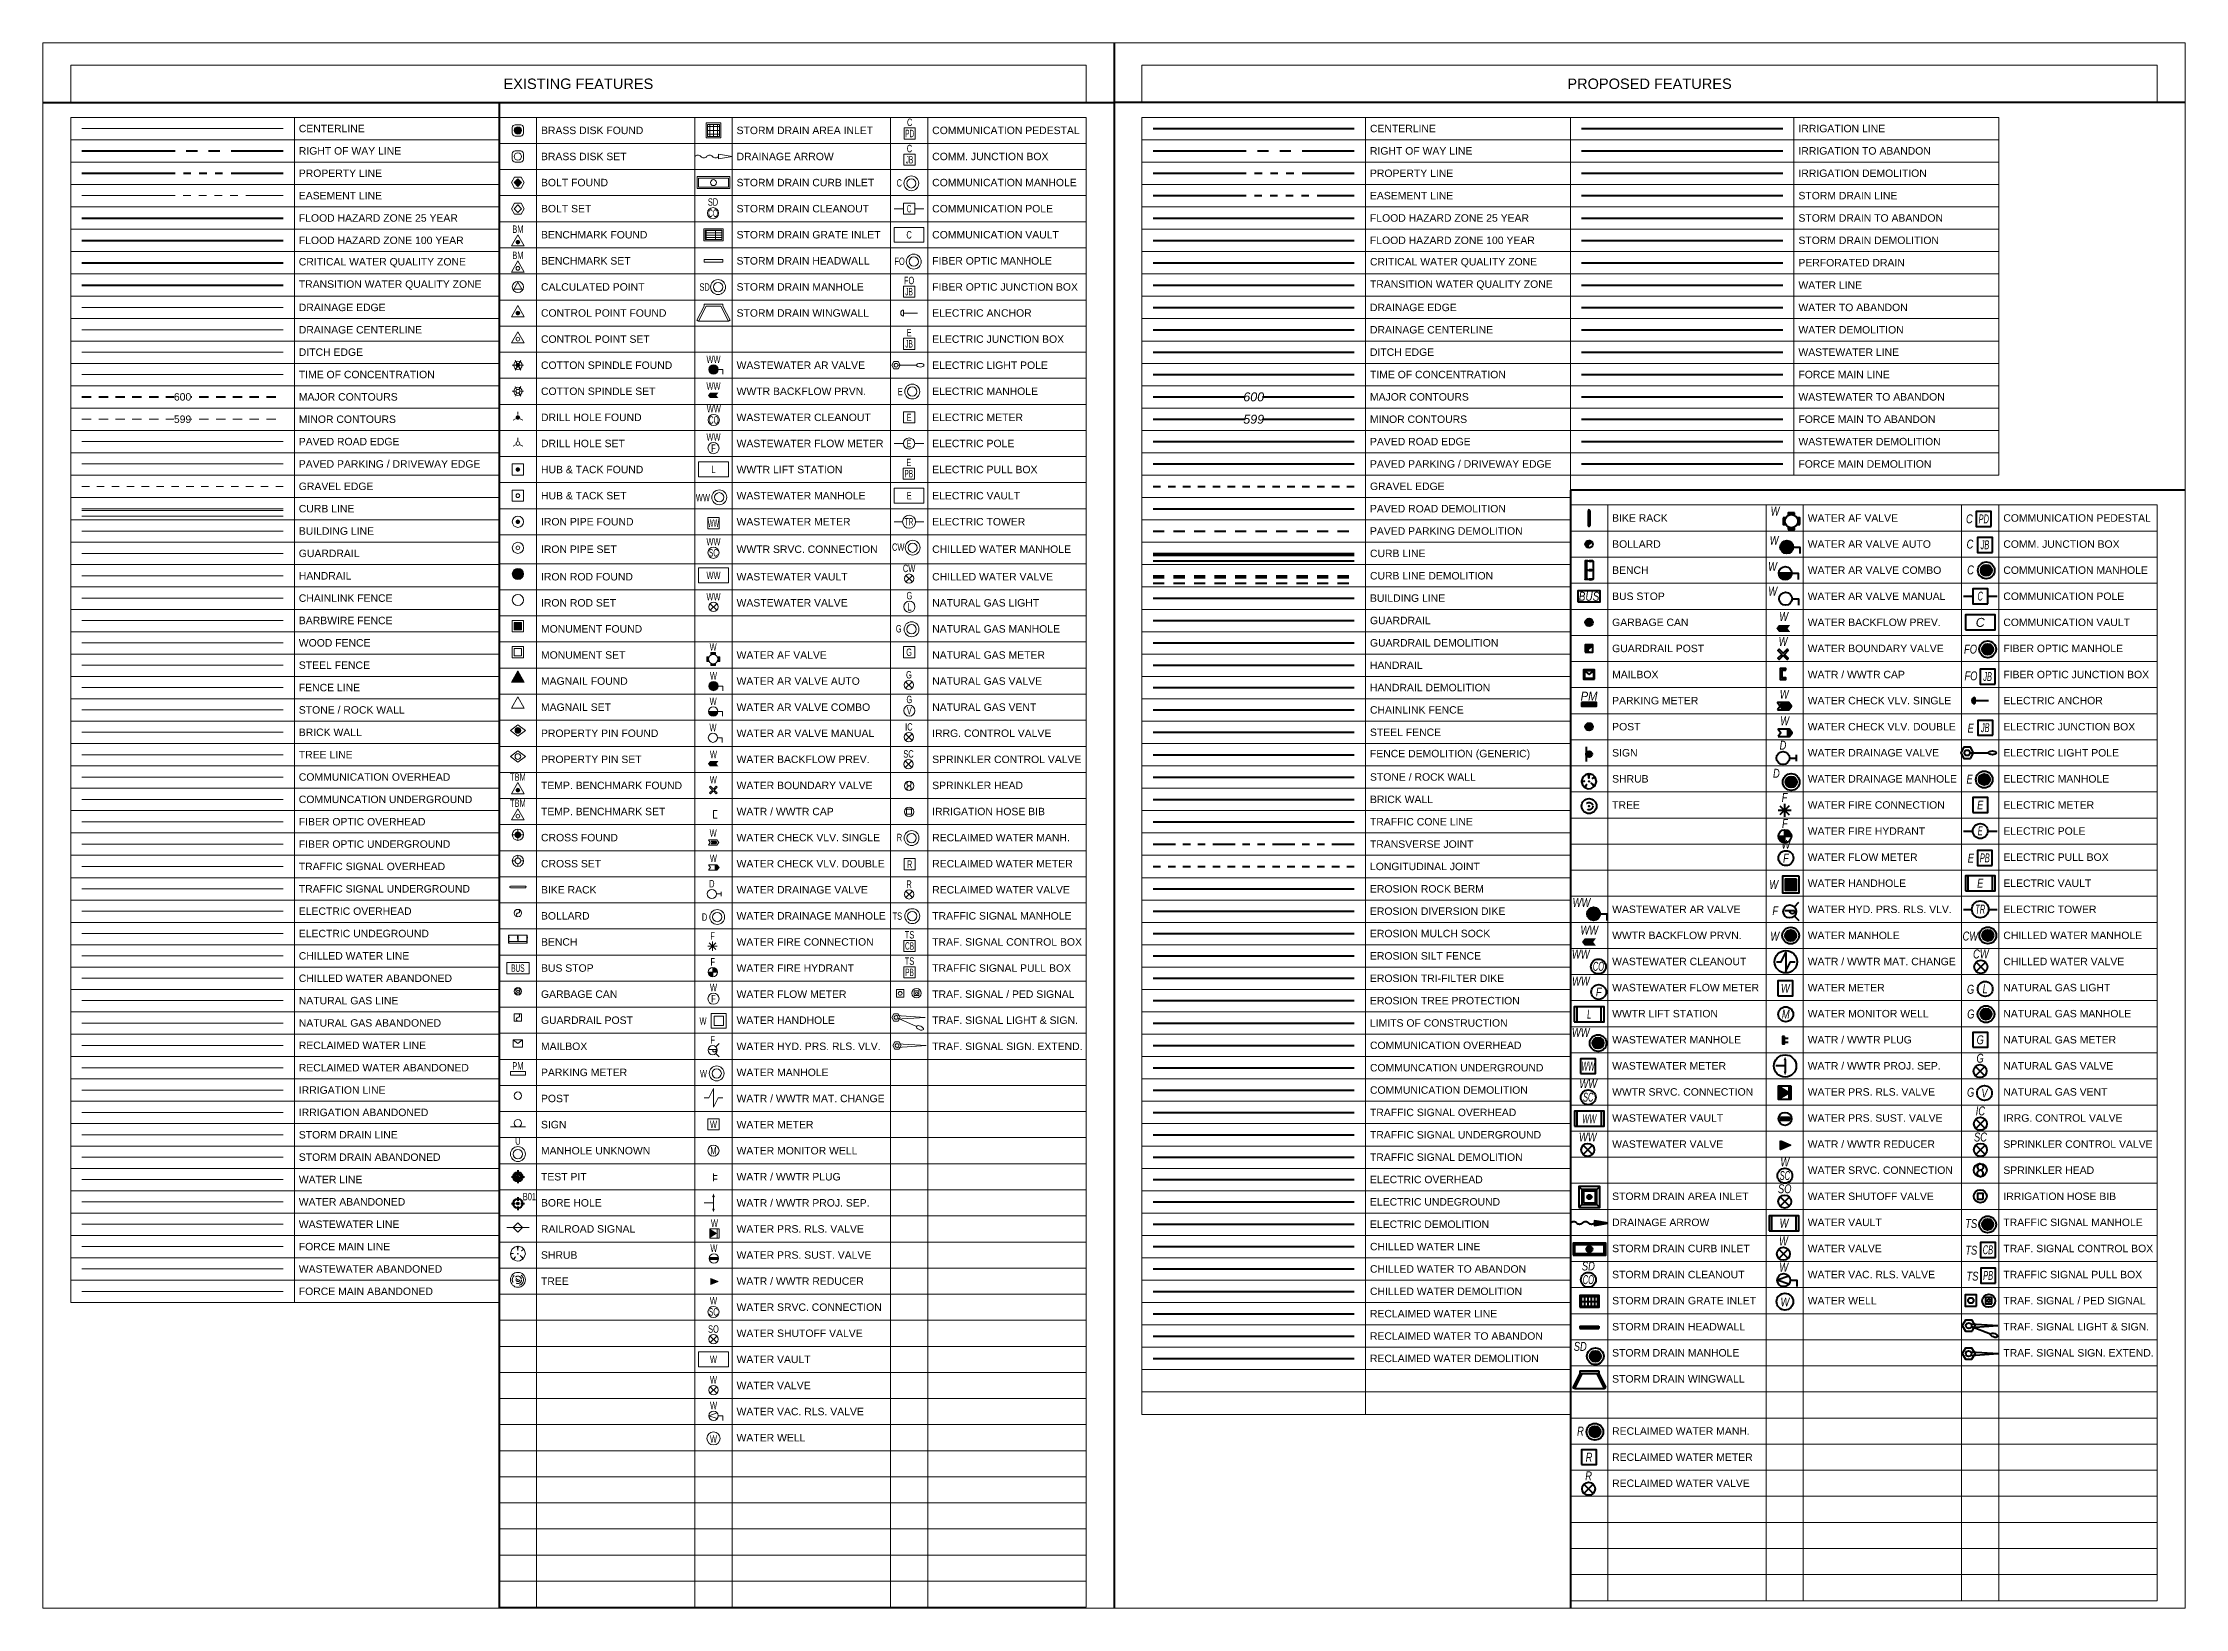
# Model space of a CAD drawing. Extents: x 2.2 to 31, y 0.8 to 21.8.
import ezdxf
from ezdxf.enums import TextEntityAlignment as Align

# ---------------------------------------------------------------- set-up
doc = ezdxf.new("R2010")
doc.units = 0
doc.header["$MEASUREMENT"] = 0
for name, pattern in [('DEMO', [0.275, 0.15, -0.125]), ('DSHD-5', [0.046875, 0.03125, -0.015625]), ('DTCJ', [0.55, 0.3, -0.05, 0.05, -0.05, 0.05, -0.05]), ('ESMT', [2, 1.25, -0.11, 0.05, -0.11, 0.05, -0.11, 0.05, -0.11, 0.05, -0.11]), ('HIDN-2', [0.175, 0.125, -0.05]), ('HIDN-3', [0.1125, 0.0625, -0.05]), ('HIDN-4', [0.08125, 0.03125, -0.05]), ('LCCJ', [0.1, 0.05, -0.05]), ('PROP', [2, 1.25, -0.1125, 0.1, -0.1125, 0.1, -0.1125, 0.1, -0.1125]), ('RWAY', [2, 1.25, -0.15, 0.15, -0.15, 0.15, -0.15])]:
    doc.linetypes.add(name, pattern=pattern)
doc.layers.get('0').update_dxf_attribs({"lineweight": 20, "true_color": 0xfaaafa})
doc.layers.get('Defpoints').update_dxf_attribs({"color": 111, "lineweight": 20})
for name, color, linetype, lineweight in [('B-BORE-SYMB', 50, 'Continuous', 40), ('C-BLDG-OTLN', 50, 'BLDG', 60), ('C-BLDG-RAIL', 50, 'RAIL-FEAT', 50), ('C-BLIN-CNTR', 10, 'BLIN-CNTR', 60), ('C-COMM-OVHD', 40, 'COMM-OVHD-P', 80), ('C-COMM-SYMB', 40, 'Continuous', 40), ('C-COMM-UNDR', 40, 'COMM-UNDR-P', 80), ('C-CURB-BACK', 30, 'Continuous', 50), ('C-CURB-EDGE', 50, 'Continuous', 50), ('C-CURB-FACE', 40, 'Continuous', 50), ('C-CWTR-LINE', 130, 'CWTR-P', 80), ('C-CWTR-SYMB', 130, 'Continuous', 40), ('C-DRAN-CNTR', 110, 'DRNG-FLOW', 50), ('C-DRAN-LINE', 110, 'DRNG-P', 50), ('C-DRAN-SYMB', 110, 'Continuous', 40), ('C-DTCH-LINE', 110, 'DDDT-4', 50), ('C-ELEC-OVHD', 20, 'ELEC-OVHD-P', 80), ('C-ELEC-SYMB', 20, 'Continuous', 40), ('C-ELEC-UNDR', 20, 'ELEC-UNDR-P', 80), ('C-EROS-BERM', 50, 'EROS-BERM', 50), ('C-EROS-DDIV', 50, 'DDDT-3', 50), ('C-EROS-MLCH', 50, 'EROS-MLCH', 50), ('C-EROS-SILT', 50, 'EROS-SILT', 50), ('C-EROS-TFDK', 50, 'EROS-TFDK', 50), ('C-EROS-TRPR', 50, 'EROS-TRPR', 50), ('C-ESMT-LINE', 210, 'ESMT', 50), ('C-FENC-LINK', 230, 'FENC-CLNK', 50), ('C-FENC-STEL', 230, 'FENC-STEL', 50), ('C-FIBR-SYMB', 40, 'Continuous', 40), ('C-FIRE-SYMB', 160, 'Continuous', 40), ('C-FLHA-025Y', 120, 'FLHA-025Y-P', 80), ('C-FLHA-100Y', 120, 'FLHA-100Y-P', 80), ('C-GRAL-LINE', 240, 'GRAL', 50), ('C-GRAL-SYMB', 240, 'Continuous', 40), ('C-HYDR-TMOC', 120, 'TOC-P', 50), ('C-HYDR-TMOC-E', 123, 'TOC-E', 20), ('C-IRRG-LINE', 200, 'IRRG-P', 80), ('C-IRRG-SYMB', 200, 'Continuous', 40), ('C-LOCN', 130, 'EROS-LOCN', 60), ('C-NGAS-SYMB', 50, 'Continuous', 40), ('C-NPWR-LINE', 200, 'NPWR-P', 80), ('C-NPWR-SYMB', 200, 'Continuous', 40), ('C-PLNT-SYMB', 80, 'Continuous', 40), ('C-PLNT-TREE', 80, 'Continuous', 40), ('C-PRKG-ASPH', 200, 'Continuous', 50), ('C-PRKG-SYMB', 200, 'Continuous', 40), ('C-PROP-LINE', 40, 'PROP', 60), ('C-ROAD-ASPH', 200, 'PVMT', 50), ('C-ROAD-GRVL', 220, 'HIDN-3', 50), ('C-RWAY-LINE', 30, 'RWAY', 60), ('C-SIGN-SYMB', 190, 'Continuous', 40), ('C-SITE-BLRD', 190, 'Continuous', 40), ('C-SITE-BUSW-SYMB', 90, 'Continuous', 40), ('C-SITE-FEAT-CONC-DTCJ', 50, 'DTCJ', 50), ('C-SITE-FEAT-CONC-LCCJ', 50, 'LCCJ', 50), ('C-SITE-SYMB', 140, 'Continuous', 40), ('C-STRM-LINE', 210, 'STRM-P', 80), ('C-STRM-PERF-DRAN', 210, 'STRM-PERF-DRAN', 50), ('C-STRM-SYMB', 210, 'Continuous', 40), ('C-TOPO-MAJR', 160, 'Continuous', 60), ('C-TOPO-MAJR-TEXT', 162, 'Continuous', 50), ('C-TOPO-MINR', 10, 'Continuous', 40), ('C-TOPO-MINR-TEXT', 12, 'Continuous', 50), ('C-TRAF-CTRL-CONE', 40, 'CONE', 50), ('C-TRAF-OVHD', 40, 'TRAF-OVHD-P', 80), ('C-TRAF-SYMB', 40, 'Continuous', 40), ('C-TRAF-UNDR', 40, 'TRAF-UNDR-P', 80), ('C-WALL-BRCK', 240, 'WALL-BRCK', 50), ('C-WALL-ROCK', 240, 'WALL-STON', 50), ('C-WATR-LINE', 150, 'Continuous', 80), ('C-WATR-SYMB', 150, 'Continuous', 40), ('C-WWAY-WQCZ', 110, 'CWQZ-P', 50), ('C-WWAY-WQTZ', 110, 'WQTZ-P', 50), ('C-WWTR-FORC', 60, 'WWTR-P-FM', 80), ('C-WWTR-LINE', 70, 'WWTR-P', 80), ('C-WWTR-SYMB', 70, 'Continuous', 40), ('G-ANNO-TABL', 130, 'Continuous', 40), ('G-ANNO-TTBL', 130, 'Continuous', 50), ('V-BLDG-DEMO', 51, 'BLDG-DEMO', 50), ('V-BLDG-OTLN', 53, 'BLDG', 20), ('V-BLDG-RAIL', 53, 'RAIL-FEAT', 20), ('V-BLIN-CNTR', 13, 'BLIN-CNTR', 20), ('V-COMM-DEMO', 41, 'COMM-DEMO', 50), ('V-COMM-OVHD', 43, 'COMM-OVHD-E', 20), ('V-COMM-SYMB', 43, 'Continuous', 20), ('V-COMM-UNDR', 43, 'COMM-UNDR-E', 20), ('V-CTRL-SYMB', 203, 'Continuous', 20), ('V-CTRL-SYMB-BMRK', 203, 'Continuous', 20), ('V-CTRL-SYMB-CPNT', 203, 'Continuous', 20), ('V-CURB-BACK', 33, 'Continuous', 20), ('V-CURB-DEMO', 31, 'DEMO', 50), ('V-CURB-EDGE', 53, 'Continuous', 20), ('V-CURB-FACE', 43, 'Continuous', 20), ('V-CWTR-ABAN', 133, 'CWTR-A', 20), ('V-CWTR-ABAN-FUTR', 131, 'CWTR-TA', 50), ('V-CWTR-DEMO', 131, 'CWTR-DEMO', 50), ('V-CWTR-LINE', 133, 'CWTR-E', 20), ('V-CWTR-SYMB', 133, 'Continuous', 20), ('V-DRAN-CNTR', 113, 'DRNG-FLOW', 20), ('V-DRAN-LINE', 113, 'DRNG-E', 20), ('V-DRAN-SYMB', 113, 'Continuous', 20), ('V-DTCH-LINE', 113, 'DDDT-4', 20), ('V-ELEC-DEMO', 21, 'ELEC-DEMO', 50), ('V-ELEC-OVHD', 23, 'ELEC-OVHD-E', 20), ('V-ELEC-SYMB', 23, 'Continuous', 20), ('V-ELEC-UNDR', 23, 'ELEC-UNDR-E', 20), ('V-ESMT-LINE', 213, 'ESMT', 20), ('V-FENC-BWIR', 233, 'FENC-BWIR', 20), ('V-FENC-LINE', 233, 'FENC-LDTY', 20), ('V-FENC-LINK', 233, 'FENC-CLNK', 20), ('V-FENC-LINK-DEMO', 231, 'FENC-CLNK-DEMO', 50), ('V-FENC-STEL', 233, 'FENC-STEL', 20), ('V-FENC-WOOD', 233, 'FENC-WOOD', 20), ('V-FIBR-OVHD', 43, 'FIBR-OVHD-E', 20), ('V-FIBR-SYMB', 43, 'Continuous', 20), ('V-FIBR-UNDR', 43, 'FIBR-UNDR-E', 20), ('V-FIRE-SYMB', 163, 'Continuous', 20), ('V-FLHA-025Y', 123, 'FLHA-025Y-E', 40), ('V-FLHA-100Y', 124, 'FLHA-100Y-E', 40), ('V-GRAL-DEMO', 241, 'GRAL-DEMO', 50), ('V-GRAL-LINE', 243, 'GRAL', 20), ('V-GRAL-SYMB', 243, 'Continuous', 20), ('V-IRRG-ABAN', 203, 'IRRG-A', 20), ('V-IRRG-ABAN-FUTR', 201, 'IRRG-TA', 50), ('V-IRRG-DEMO', 201, 'IRRG-DEMO', 50), ('V-IRRG-LINE', 203, 'IRRG-E', 20), ('V-IRRG-SYMB', 203, 'Continuous', 20), ('V-NGAS-ABAN', 53, 'NGAS-A', 20), ('V-NGAS-LINE', 53, 'NGAS-E', 20), ('V-NGAS-SYMB', 53, 'Continuous', 20), ('V-NPWR-ABAN', 203, 'NPWR-A', 20), ('V-NPWR-ABAN-FUTR', 201, 'NPWR-TA', 50), ('V-NPWR-DEMO', 201, 'NPWR-DEMO', 50), ('V-NPWR-LINE', 203, 'NPWR-E', 20), ('V-NPWR-SYMB', 203, 'Continuous', 20), ('V-PLNT-SYMB', 83, 'Continuous', 20), ('V-PLNT-TREE', 83, 'Continuous', 20), ('V-PLNT-TRLN', 83, 'TRLN', 20), ('V-PRKG-ASPH', 203, 'Continuous', 20), ('V-PRKG-DEMO', 201, 'DEMO', 50), ('V-PRKG-SYMB', 203, 'Continuous', 20), ('V-PROP-LINE', 43, 'PROP', 40), ('V-PROP-SYMB', 43, 'Continuous', 20), ('V-RAIL-SYMB', 183, 'Continuous', 20), ('V-ROAD-ASPH', 203, 'PVMT', 20), ('V-ROAD-DEMO', 201, 'PVMT-DEMO', 50), ('V-ROAD-UPVD', 223, 'HIDN-4', 20), ('V-RWAY-LINE', 33, 'RWAY', 40), ('V-SIGN-SYMB', 193, 'Continuous', 20), ('V-SITE-BLRD', 193, 'Continuous', 20), ('V-SITE-BUSW-SYMB', 93, 'Continuous', 20), ('V-SITE-MISC-SYMB', 143, 'Continuous', 20), ('V-SITE-SYMB', 143, 'Continuous', 20), ('V-STRM-ABAN', 213, 'STRM-A', 20), ('V-STRM-ABAN-FUTR', 211, 'STRM-TA', 50), ('V-STRM-DEMO', 211, 'STRM-DEMO', 50), ('V-STRM-LINE', 213, 'STRM-E', 20), ('V-STRM-SYMB', 213, 'Continuous', 20), ('V-TOPO-MAJR', 253, 'HIDN-2', 40), ('V-TOPO-MAJR-TEXT', 253, 'Continuous', 40), ('V-TOPO-MINR', 254, 'HIDN-2', 20), ('V-TRAF-DEMO', 41, 'TRAF-DEMO', 50), ('V-TRAF-OVHD', 43, 'TRAF-OVHD-E', 20), ('V-TRAF-SYMB', 43, 'Continuous', 20), ('V-TRAF-UNDR', 43, 'TRAF-UNDR-E', 20), ('V-WALL-BRCK', 243, 'WALL-BRCK', 20), ('V-WALL-ROCK', 243, 'WALL-STON', 20), ('V-WATR-ABAN', 153, 'WATR-A', 20), ('V-WATR-ABAN-FUTR', 151, 'WATR-TA', 50), ('V-WATR-DEMO', 151, 'WATR-DEMO', 50), ('V-WATR-LINE', 153, 'WATR-E', 20), ('V-WATR-SYMB', 153, 'Continuous', 20), ('V-WWAY-WQCZ', 113, 'CWQZ-E', 40), ('V-WWAY-WQTZ', 113, 'WQTZ-E', 40), ('V-WWTR-ABAN', 73, 'WWTR-A', 20), ('V-WWTR-ABAN-FUTR', 71, 'WWTR-TA', 50), ('V-WWTR-DEMO', 71, 'WWTR-DEMO', 50), ('V-WWTR-FORC', 63, 'WWTR-E-FM', 20), ('V-WWTR-LINE', 73, 'WWTR-E', 20), ('V-WWTR-SYMB', 73, 'Continuous', 20)]:
    doc.layers.add(name, color=color, linetype=linetype, lineweight=lineweight)
for name, color, linetype, lineweight, plot in [('C-PLNT-TREE-HCRZ', 253, 'DSHD-5', 20, False), ('G-NPLT', 252, 'Continuous', 20, False), ('V-PLNT-TREE-HCRZ', 253, 'DSHD-5', 20, False)]:
    doc.layers.add(name, color=color, linetype=linetype, lineweight=lineweight, plot=plot)
doc.styles.add('COA', font='arial.ttf')
doc.styles.add('COA_Existing', font='arial.ttf', dxfattribs={"height": 2})
doc.styles.add('COA_Line', font='simplex.shx')
doc.styles.add('COA_Proposed', font='ariali.ttf', dxfattribs={"height": 2.4})
doc.linetypes.add('BLDG', pattern='A,0.15,[60,COA_ESD,S=0.1,R=90,X=0,Y=0.015],0', length=0.15)
doc.linetypes.add('BLDG-DEMO', pattern='A,0.15,-0.125,[60,COA_ESD,S=0.1,R=90,X=-0.11,Y=0.015],0.0001,[60,COA_ESD,S=0.1,R=90,X=0.01,Y=0.015],0', length=0.2751)
doc.linetypes.add('BLIN-CNTR', pattern='A,0.75,-0.125,0.125,-0.125,0.75,["C",COA_Existing,S=0.05,R=0,X=0.025,Y=-0.05],0,["L",COA_Existing,S=0.05,R=0,X=0.055,Y=-0.085],-0.15', length=2.025)
doc.linetypes.add('COMM-DEMO', pattern='A,0.15,-0.125,0.15,-0.125,0.15,-0.125,0.15,-0.125,0.15,["C",COA_Existing,S=0.05,R=0,X=0.025,Y=-0.05],-0.15', length=1.4)
doc.linetypes.add('COMM-OVHD-E', pattern='A,1.25,["C OH",COA_Existing,S=0.05,R=0,X=0.025,Y=-0.05],-0.4', length=1.65)
doc.linetypes.add('COMM-OVHD-P', pattern='A,1.25,["C OH",COA_Proposed,S=0.05,R=0,X=0.025,Y=-0.06],-0.475', length=1.725)
doc.linetypes.add('COMM-UNDR-E', pattern='A,1.25,["C UG",COA_Existing,S=0.05,R=0,X=0.025,Y=-0.05],-0.4', length=1.65)
doc.linetypes.add('COMM-UNDR-P', pattern='A,1.25,["C UG",COA_Proposed,S=0.05,R=0,X=0.025,Y=-0.06],-0.475', length=1.725)
doc.linetypes.add('CONE', pattern='A,0,[110,COA_ESD,S=0.1,R=0,X=0,Y=0],-0.75', length=0.75)
doc.linetypes.add('CWQZ-E', pattern='A,0.2,-0.0625,0.2,-0.0625,0.2,-0.0625,0.2,-0.0625,0.2,["CWQZ",COA_Existing,S=0.05,R=0,X=0.025,Y=-0.05],-0.45', length=1.7)
doc.linetypes.add('CWQZ-P', pattern='A,0.2,-0.0625,0.2,-0.0625,0.2,-0.0625,0.2,-0.0625,0.2,["CWQZ",COA_Proposed,S=0.05,R=0,X=0.025,Y=-0.06],-0.575', length=1.825)
doc.linetypes.add('CWTR-A', pattern='A,0.25,-0.083,0.25,-0.083,0.25,-0.083,0.25,["CW",COA_Existing,S=0.05,R=0,X=0.025,Y=-0.05],-0.3', length=1.549)
doc.linetypes.add('CWTR-DEMO', pattern='A,0.15,-0.125,0.15,-0.125,0.15,-0.125,0.15,-0.125,0.15,["CW",COA_Existing,S=0.05,R=0,X=0.025,Y=-0.05],-0.3', length=1.55)
doc.linetypes.add('CWTR-E', pattern='A,1.25,["CW",COA_Existing,S=0.05,R=0,X=0.025,Y=-0.05],-0.3', length=1.55)
doc.linetypes.add('CWTR-P', pattern='A,1.25,["CW",COA_Proposed,S=0.05,R=0,X=0.025,Y=-0.06],-0.35', length=1.6)
doc.linetypes.add('CWTR-TA', pattern='A,0.35,-0.1,0.35,-0.1,0.35,["CW",COA_Existing,S=0.05,R=0,X=0.025,Y=-0.05],-0.3', length=1.55)
doc.linetypes.add('DDDT-3', pattern='A,0.125,-0.0625,["●",COA_Existing,S=0.025,R=0,X=-0.0175,Y=-0.0175],-0.0625,["●",COA_Existing,S=0.025,R=0,X=-0.0175,Y=-0.0175],-0.0625', length=0.3125)
doc.linetypes.add('DDDT-4', pattern='A,0.0625,-0.03125,["●",COA_Existing,S=0.025,R=0,X=-0.0175,Y=-0.0175],-0.03125,["●",COA_Existing,S=0.025,R=0,X=-0.0175,Y=-0.0175],-0.03125', length=0.15625)
doc.linetypes.add('DRNG-E', pattern='A,1.25,["DR",COA_Existing,S=0.05,R=0,X=0.025,Y=-0.05],-0.25', length=1.5)
doc.linetypes.add('DRNG-FLOW', pattern='A,1.25,[">",COA_Line,S=0.1,R=0,X=0,Y=-0.0428],-0.1,0.075,-0.05,0.075,-0.05,0.075,-0.05,0.075,-0.05', length=1.85)
doc.linetypes.add('DRNG-P', pattern='A,1.25,["DR",COA_Proposed,S=0.05,R=0,X=0.025,Y=-0.06],-0.3', length=1.55)
doc.linetypes.add('ELEC-DEMO', pattern='A,0.15,-0.125,0.15,-0.125,0.15,-0.125,0.15,-0.125,0.15,["E",COA_Existing,S=0.05,R=0,X=0.025,Y=-0.05],-0.15', length=1.4)
doc.linetypes.add('ELEC-OVHD-E', pattern='A,1.25,["E OH",COA_Existing,S=0.05,R=0,X=0.025,Y=-0.05],-0.4', length=1.65)
doc.linetypes.add('ELEC-OVHD-P', pattern='A,1.25,["E OH",COA_Proposed,S=0.05,R=0,X=0.025,Y=-0.06],-0.475', length=1.725)
doc.linetypes.add('ELEC-UNDR-E', pattern='A,1.25,["E UG",COA_Existing,S=0.05,R=0,X=0.025,Y=-0.05],-0.4', length=1.65)
doc.linetypes.add('ELEC-UNDR-P', pattern='A,1.25,["E UG",COA_Proposed,S=0.05,R=0,X=0.025,Y=-0.06],-0.475', length=1.725)
doc.linetypes.add('EROS-BERM', pattern='A,0.05,-0.05,0.05,-0.05,0.05,["RB",COA_Proposed,S=0.05,R=0,X=0.025,Y=-0.06],-0.3', length=0.55)
doc.linetypes.add('EROS-LOCN', pattern='A,1.25,["LOC",COA_Proposed,S=0.05,R=0,X=0.025,Y=-0.06],-0.4', length=1.65)
doc.linetypes.add('EROS-MLCH', pattern='A,0.05,-0.05,0.05,-0.05,0.05,["MS",COA_Proposed,S=0.05,R=0,X=0.025,Y=-0.06],-0.3', length=0.55)
doc.linetypes.add('EROS-SILT', pattern='A,0.05,-0.05,0.05,-0.05,0.05,["SF",COA_Proposed,S=0.05,R=0,X=0.025,Y=-0.06],-0.3', length=0.55)
doc.linetypes.add('EROS-TFDK', pattern='A,0.05,-0.05,0.05,-0.05,0.05,["TFD",COA_Proposed,S=0.05,R=0,X=0.025,Y=-0.06],-0.4', length=0.65)
doc.linetypes.add('EROS-TRPR', pattern='A,0.25,[133,COA_ESD,S=0.05,R=0,X=0,Y=0],-0.1', length=0.35)
doc.linetypes.add('FENC-BWIR', pattern='A,0.45,["X",COA_Line,S=0.1,R=0,X=0.015,Y=-0.05],-0.1,0.45', length=1)
doc.linetypes.add('FENC-CLNK', pattern='A,0.45,[133,COA_ESD,S=0.05,R=0,X=0,Y=0],-0.1,0.45', length=1)
doc.linetypes.add('FENC-CLNK-DEMO', pattern='A,0.15,-0.125,0.125,[133,COA_ESD,S=0.05,R=0,X=0,Y=0],-0.1,0.125,-0.125,0.15,-0.125', length=1.025)
doc.linetypes.add('FENC-LDTY', pattern='A,0.45,[133,COA_ESD,S=0.03,R=0,X=0.02,Y=0],-0.1,[133,COA_ESD,S=0.05,R=0,X=-0.1,Y=0],0.45', length=1)
doc.linetypes.add('FENC-STEL', pattern='A,0.45,[132,COA_ESD,S=0.05,R=0,X=0,Y=0],-0.1,0.45', length=1)
doc.linetypes.add('FENC-WOOD', pattern='A,0.45,["//",COA_Line,S=0.08,R=0,X=-0.03,Y=-0.04],-0.1,0.45', length=1)
doc.linetypes.add('FIBR-OVHD-E', pattern='A,1.25,["FO OH",COA_Existing,S=0.05,R=0,X=0.025,Y=-0.05],-0.5', length=1.75)
doc.linetypes.add('FIBR-UNDR-E', pattern='A,1.25,["FO UG",COA_Existing,S=0.05,R=0,X=0.025,Y=-0.05],-0.5', length=1.75)
doc.linetypes.add('FLHA-025Y-E', pattern='A,0.6,-0.05,0.6,["25Y",COA_Existing,S=0.05,R=0,X=0.025,Y=-0.05],-0.275', length=1.525)
doc.linetypes.add('FLHA-025Y-P', pattern='A,0.6,-0.05,0.6,["25Y",COA_Proposed,S=0.05,R=0,X=0.025,Y=-0.06],-0.35', length=1.6)
doc.linetypes.add('FLHA-100Y-E', pattern='A,0.6,-0.05,0.6,["100Y",COA_Existing,S=0.05,R=0,X=0.025,Y=-0.05],-0.35', length=1.6)
doc.linetypes.add('FLHA-100Y-P', pattern='A,0.6,-0.05,0.6,["100Y",COA_Proposed,S=0.05,R=0,X=0.025,Y=-0.06],-0.45', length=1.7)
doc.linetypes.add('GRAL', pattern='A,0.45,[133,COA_ESD,S=0.035,R=270,X=0,Y=0],0.45', length=0.9)
doc.linetypes.add('GRAL-DEMO', pattern='A,0.15,-0.125,0.125,[133,COA_ESD,S=0.035,R=270,X=0,Y=0],0.125,-0.125,0.15,-0.125', length=0.925)
doc.linetypes.add('IRRG-A', pattern='A,0.25,-0.083,0.25,-0.083,0.25,-0.083,0.25,["IR",COA_Existing,S=0.05,R=0,X=0.025,Y=-0.05],-0.2', length=1.449)
doc.linetypes.add('IRRG-DEMO', pattern='A,0.15,-0.125,0.15,-0.125,0.15,-0.125,0.15,-0.125,0.15,["IR",COA_Existing,S=0.05,R=0,X=0.025,Y=-0.05],-0.2', length=1.45)
doc.linetypes.add('IRRG-E', pattern='A,1.25,["IR",COA_Existing,S=0.05,R=0,X=0.025,Y=-0.05],-0.2', length=1.45)
doc.linetypes.add('IRRG-P', pattern='A,1.25,["IR",COA_Proposed,S=0.05,R=0,X=0.025,Y=-0.06],-0.225', length=1.475)
doc.linetypes.add('IRRG-TA', pattern='A,0.35,-0.1,0.35,-0.1,0.35,["IR",COA_Existing,S=0.05,R=0,X=0.025,Y=-0.05],-0.2', length=1.45)
doc.linetypes.add('NGAS-A', pattern='A,0.25,-0.083,0.25,-0.083,0.25,-0.083,0.25,["G",COA_Existing,S=0.05,R=0,X=0.025,Y=-0.05],-0.15', length=1.399)
doc.linetypes.add('NGAS-E', pattern='A,1.25,["G",COA_Existing,S=0.05,R=0,X=0.025,Y=-0.05],-0.15', length=1.4)
doc.linetypes.add('NPWR-A', pattern='A,0.25,-0.083,0.25,-0.083,0.25,-0.083,0.25,["R",COA_Existing,S=0.05,R=0,X=0.025,Y=-0.05],-0.15', length=1.399)
doc.linetypes.add('NPWR-DEMO', pattern='A,0.15,-0.125,0.15,-0.125,0.15,-0.125,0.15,-0.125,0.15,["R",COA_Existing,S=0.05,R=0,X=0.025,Y=-0.05],-0.15', length=1.4)
doc.linetypes.add('NPWR-E', pattern='A,1.25,["R",COA_Existing,S=0.05,R=0,X=0.025,Y=-0.05],-0.15', length=1.4)
doc.linetypes.add('NPWR-P', pattern='A,1.25,["R",COA_Proposed,S=0.05,R=0,X=0.025,Y=-0.06],-0.175', length=1.425)
doc.linetypes.add('NPWR-TA', pattern='A,0.35,-0.1,0.35,-0.1,0.35,["R",COA_Existing,S=0.05,R=0,X=0.025,Y=-0.05],-0.15', length=1.4)
doc.linetypes.add('PVMT', pattern='A,1.25,[70,COA_ESD,S=0.1,R=180,X=0,Y=0],0', length=1.25)
doc.linetypes.add('PVMT-DEMO', pattern='A,0.15,-0.125,0.15,-0.125,0.15,-0.125,0.15,-0.125,0.15,[70,COA_ESD,S=0.1,R=180,X=0,Y=0],0', length=1.25)
doc.linetypes.add('RAIL-FEAT', pattern='A,0.45,[133,COA_ESD,S=0.035,R=0,X=0,Y=0],-0.07', length=0.52)
doc.linetypes.add('RAIL-FEAT-DEMO', pattern='A,0.075,-0.125,0.025,[133,COA_ESD,S=0.035,R=0,X=0,Y=0],-0.07,0.025,-0.125,0.075', length=0.52)
doc.linetypes.add('STRM-A', pattern='A,0.25,-0.083,0.25,-0.083,0.25,-0.083,0.25,[">>",COA_Line,S=0.1,R=0,X=0.025,Y=-0.0428],-0.225', length=1.474)
doc.linetypes.add('STRM-DEMO', pattern='A,0.15,-0.125,0.15,-0.125,0.15,-0.125,0.15,-0.125,0.15,[">>",COA_Line,S=0.1,R=0,X=0.025,Y=-0.0428],-0.225', length=1.475)
doc.linetypes.add('STRM-E', pattern='A,1.25,[">>",COA_Line,S=0.1,R=0,X=0.025,Y=-0.0428],-0.225', length=1.475)
doc.linetypes.add('STRM-P', pattern='A,1.25,[">>",COA_Line,S=0.1,R=0,X=0.025,Y=-0.0428],-0.225', length=1.475)
doc.linetypes.add('STRM-PERF-DRAN', pattern='A,1.25,["PD",COA_Proposed,S=0.04,R=0,X=0.025,Y=-0.04],-0.25', length=1.5)
doc.linetypes.add('STRM-TA', pattern='A,0.35,-0.1,0.35,-0.1,0.35,[">>",COA_Line,S=0.1,R=0,X=0.025,Y=-0.0428],-0.225', length=1.475)
doc.linetypes.add('TOC-E', pattern='A,1.25,["TC",COA_Existing,S=0.05,R=0,X=0.025,Y=-0.05],-0.25', length=1.5)
doc.linetypes.add('TOC-P', pattern='A,1.25,["TC",COA_Proposed,S=0.05,R=0,X=0.025,Y=-0.06],-0.275', length=1.525)
doc.linetypes.add('TRAF-DEMO', pattern='A,0.15,-0.125,0.15,-0.125,0.15,-0.125,0.15,-0.125,0.15,["TS",COA_Existing,S=0.05,R=0,X=0.025,Y=-0.05],-0.25', length=1.5)
doc.linetypes.add('TRAF-OVHD-E', pattern='A,1.25,["TS OH",COA_Existing,S=0.05,R=0,X=0.025,Y=-0.05],-0.475', length=1.725)
doc.linetypes.add('TRAF-OVHD-P', pattern='A,1.25,["TS OH",COA_Proposed,S=0.05,R=0,X=0.025,Y=-0.06],-0.575', length=1.825)
doc.linetypes.add('TRAF-UNDR-E', pattern='A,1.25,["TS UG",COA_Existing,S=0.05,R=0,X=0.025,Y=-0.05],-0.475', length=1.725)
doc.linetypes.add('TRAF-UNDR-P', pattern='A,1.25,["TS UG",COA_Proposed,S=0.05,R=0,X=0.025,Y=-0.06],-0.575', length=1.825)
doc.linetypes.add('TRLN', pattern='A,0.0001,[160,COA_ESD,S=0.12,R=0,X=0.12,Y=0],-0.24', length=0.2401)
doc.linetypes.add('WALL-BRCK', pattern='A,0.0001,[105,COA_ESD,S=0.05,R=0,X=0,Y=-0.04375],-0.2', length=0.2001)
doc.linetypes.add('WALL-STON', pattern='A,0.0001,[131,COA_ESD,S=1,R=0,X=0.06,Y=0],-0.125', length=0.1251)
doc.linetypes.add('WATR-A', pattern='A,0.25,-0.083,0.25,-0.083,0.25,-0.083,0.25,["W",COA_Existing,S=0.05,R=0,X=0.025,Y=-0.05],-0.175', length=1.424)
doc.linetypes.add('WATR-DEMO', pattern='A,0.15,-0.125,0.15,-0.125,0.15,-0.125,0.15,-0.125,0.15,["W",COA_Existing,S=0.05,R=0,X=0.025,Y=-0.05],-0.175', length=1.425)
doc.linetypes.add('WATR-E', pattern='A,1.25,["W",COA_Existing,S=0.05,R=0,X=0.025,Y=-0.05],-0.175', length=1.425)
doc.linetypes.add('WATR-TA', pattern='A,0.35,-0.1,0.35,-0.1,0.35,["W",COA_Existing,S=0.05,R=0,X=0.025,Y=-0.05],-0.175', length=1.425)
doc.linetypes.add('WQTZ-E', pattern='A,0.2,-0.0625,0.2,-0.0625,0.2,-0.0625,0.2,-0.0625,0.2,["WQTZ",COA_Existing,S=0.05,R=0,X=0.025,Y=-0.05],-0.45', length=1.7)
doc.linetypes.add('WQTZ-P', pattern='A,0.2,-0.0625,0.2,-0.0625,0.2,-0.0625,0.2,-0.0625,0.2,["WQTZ",COA_Proposed,S=0.05,R=0,X=0.025,Y=-0.06],-0.575', length=1.825)
doc.linetypes.add('WWTR-A', pattern='A,0.25,-0.0833,0.25,-0.0833,0.25,-0.0833,0.3833,[">",COA_Line,S=0.1,R=0,X=0,Y=-0.0428],0.3833,-0.0833', length=1.8498)
doc.linetypes.add('WWTR-A-FM', pattern='A,0.25,-0.0833,0.25,-0.0833,0.25,-0.0833,0.3833,[">>",COA_Line,S=0.1,R=0,X=0,Y=-0.0428],0.3833,-0.0833', length=1.8498)
doc.linetypes.add('WWTR-DEMO', pattern='A,0.15,-0.125,0.15,-0.125,0.15,-0.125,0.15,-0.125,0.3125,[">",COA_Line,S=0.1,R=0,X=0,Y=-0.0428],0.3125,-0.125', length=1.85)
doc.linetypes.add('WWTR-DEMO-FM', pattern='A,0.15,-0.125,0.15,-0.125,0.15,-0.125,0.15,-0.125,0.3125,[">>",COA_Line,S=0.1,R=0,X=0,Y=-0.0428],0.3125,-0.125', length=1.85)
doc.linetypes.add('WWTR-E', pattern='A,1.85,[">",COA_Line,S=0.1,R=0,X=0,Y=-0.0428],0', length=1.85)
doc.linetypes.add('WWTR-E-FM', pattern='A,1.85,[">>",COA_Line,S=0.1,R=0,X=0,Y=-0.0428],0', length=1.85)
doc.linetypes.add('WWTR-P', pattern='A,1.85,[">",COA_Line,S=0.1,R=0,X=0,Y=-0.0428],0', length=1.85)
doc.linetypes.add('WWTR-P-FM', pattern='A,1.85,[">>",COA_Line,S=0.1,R=0,X=0,Y=-0.0428],0', length=1.85)
doc.linetypes.add('WWTR-TA', pattern='A,0.35,-0.1,0.35,-0.1,0.425,[">",COA_Line,S=0.1,R=0,X=0,Y=-0.0428],0.425,-0.1', length=1.85)

msp = doc.modelspace()

# ---------------------------------------------------------------- texts
at = {"layer": 'G-ANNO-TABL', "char_height": 0.14, "attachment_point": 5, "style": 'COA'}
for s, insert in [('EXISTING FEATURES', (9.412, 21.25)), ('PROPOSED FEATURES', (23.787, 21.25))]:
    msp.add_mtext_dynamic_manual_height_columns(s, width=3.20718, gutter_width=0.5, heights=[0], dxfattribs=dict(at, insert=insert))

# ---------------------------------------------------------------- blocks, each defined once
blk = doc.blocks.new('*T180')
at = {"layer": 'Defpoints', "color": 8, "linetype": 'ByBlock', "lineweight": 0, "transparency": 16777216}
for p, q in [((0, 0), (5.75, 0)), ((0, 0), (0, -17.4)), ((3, 0), (3, -17.4)), ((5.75, 0), (5.75, -17.4)), ((0, -0.3), (5.75, -0.3)), ((0, -0.6), (5.75, -0.6)), ((0, -0.9), (5.75, -0.9)), ((0, -1.2), (5.75, -1.2)), ((0, -1.5), (5.75, -1.5)), ((0, -1.8), (5.75, -1.8)), ((0, -2.1), (5.75, -2.1)), ((0, -2.4), (5.75, -2.4)), ((0, -2.7), (5.75, -2.7)), ((0, -3), (5.75, -3)), ((0, -3.3), (5.75, -3.3)), ((0, -3.6), (5.75, -3.6)), ((0, -3.9), (5.75, -3.9)), ((0, -4.2), (5.75, -4.2)), ((0, -4.5), (5.75, -4.5)), ((0, -4.8), (5.75, -4.8)), ((0, -5.1), (5.75, -5.1)), ((0, -5.4), (5.75, -5.4)), ((0, -5.7), (5.75, -5.7)), ((0, -6), (5.75, -6)), ((0, -6.3), (5.75, -6.3)), ((0, -6.6), (5.75, -6.6)), ((0, -6.9), (5.75, -6.9)), ((0, -7.2), (5.75, -7.2)), ((0, -7.5), (5.75, -7.5)), ((0, -7.8), (5.75, -7.8)), ((0, -8.1), (5.75, -8.1)), ((0, -8.4), (5.75, -8.4)), ((0, -8.7), (5.75, -8.7)), ((0, -9), (5.75, -9)), ((0, -9.3), (5.75, -9.3)), ((0, -9.6), (5.75, -9.6)), ((0, -9.9), (5.75, -9.9)), ((0, -10.2), (5.75, -10.2)), ((0, -10.5), (5.75, -10.5)), ((0, -10.8), (5.75, -10.8)), ((0, -11.1), (5.75, -11.1)), ((0, -11.4), (5.75, -11.4)), ((0, -11.7), (5.75, -11.7)), ((0, -12), (5.75, -12)), ((0, -12.3), (5.75, -12.3)), ((0, -12.6), (5.75, -12.6)), ((0, -12.9), (5.75, -12.9)), ((0, -13.2), (5.75, -13.2)), ((0, -13.5), (5.75, -13.5)), ((0, -13.8), (5.75, -13.8)), ((0, -14.1), (5.75, -14.1)), ((0, -14.4), (5.75, -14.4)), ((0, -14.7), (5.75, -14.7)), ((0, -15), (5.75, -15)), ((0, -15.3), (5.75, -15.3)), ((0, -15.6), (5.75, -15.6)), ((0, -15.9), (5.75, -15.9)), ((0, -16.2), (5.75, -16.2)), ((0, -16.5), (5.75, -16.5)), ((0, -16.8), (5.75, -16.8)), ((0, -17.1), (5.75, -17.1)), ((0, -17.4), (5.75, -17.4))]:
    blk.add_line(p, q, dxfattribs=at)
at = {"layer": 'G-ANNO-TABL', "color": 0, "transparency": 16777216, "char_height": 0.1, "width": 2.63, "attachment_point": 4, "style": 'COA'}
for s, insert in [('CENTERLINE', (3.06, -0.15)), ('RIGHT OF WAY LINE', (3.06, -0.45)), ('PROPERTY LINE', (3.06, -0.75)), ('EASEMENT LINE', (3.06, -1.05)), ('FLOOD HAZARD ZONE 25 YEAR', (3.06, -1.35)), ('FLOOD HAZARD ZONE 100 YEAR', (3.06, -1.65)), ('CRITICAL WATER QUALITY ZONE', (3.06, -1.95)), ('TRANSITION WATER QUALITY ZONE', (3.06, -2.25)), ('DRAINAGE EDGE', (3.06, -2.55)), ('DRAINAGE CENTERLINE', (3.06, -2.85)), ('DITCH EDGE', (3.06, -3.15)), ('TIME OF CONCENTRATION', (3.06, -3.45)), ('MAJOR CONTOURS', (3.06, -3.75)), ('MINOR CONTOURS', (3.06, -4.05)), ('PAVED ROAD EDGE', (3.06, -4.35)), ('PAVED PARKING / DRIVEWAY EDGE', (3.06, -4.65)), ('GRAVEL EDGE', (3.06, -4.95)), ('PAVED ROAD DEMOLITION', (3.06, -5.25)), ('PAVED PARKING DEMOLITION', (3.06, -5.55)), ('CURB LINE', (3.06, -5.85)), ('CURB LINE DEMOLITION', (3.06, -6.15)), ('BUILDING LINE', (3.06, -6.45)), ('GUARDRAIL', (3.06, -6.75)), ('GUARDRAIL DEMOLITION', (3.06, -7.05)), ('HANDRAIL', (3.06, -7.35)), ('HANDRAIL DEMOLITION', (3.06, -7.65)), ('CHAINLINK FENCE', (3.06, -7.95)), ('STEEL FENCE', (3.06, -8.25)), ('FENCE DEMOLITION (GENERIC)', (3.06, -8.55)), ('STONE / ROCK WALL', (3.06, -8.85)), ('BRICK WALL', (3.06, -9.15)), ('TRAFFIC CONE LINE', (3.06, -9.45)), ('TRANSVERSE JOINT', (3.06, -9.75)), ('LONGITUDINAL JOINT', (3.06, -10.05)), ('EROSION ROCK BERM', (3.06, -10.35)), ('EROSION DIVERSION DIKE', (3.06, -10.65)), ('EROSION MULCH SOCK', (3.06, -10.95)), ('EROSION SILT FENCE', (3.06, -11.25)), ('EROSION TRI-FILTER DIKE', (3.06, -11.55)), ('EROSION TREE PROTECTION', (3.06, -11.85)), ('LIMITS OF CONSTRUCTION', (3.06, -12.15)), ('COMMUNICATION OVERHEAD', (3.06, -12.45)), ('COMMUNCATION UNDERGROUND', (3.06, -12.75)), ('COMMUNICATION DEMOLITION', (3.06, -13.05)), ('TRAFFIC SIGNAL OVERHEAD', (3.06, -13.35)), ('TRAFFIC SIGNAL UNDERGROUND', (3.06, -13.65)), ('TRAFFIC SIGNAL DEMOLITION', (3.06, -13.95)), ('ELECTRIC OVERHEAD', (3.06, -14.25)), ('ELECTRIC UNDEGROUND', (3.06, -14.55)), ('ELECTRIC DEMOLITION', (3.06, -14.85)), ('CHILLED WATER LINE', (3.06, -15.15)), ('CHILLED WATER TO ABANDON', (3.06, -15.45)), ('CHILLED WATER DEMOLITION', (3.06, -15.75)), ('RECLAIMED WATER LINE', (3.06, -16.05)), ('RECLAIMED WATER TO ABANDON', (3.06, -16.35)), ('RECLAIMED WATER DEMOLITION', (3.06, -16.65))]:
    blk.add_mtext(s, dxfattribs=dict(at, insert=insert))
blk = doc.blocks.new('*T181')
at = {"layer": 'Defpoints', "color": 8, "linetype": 'ByBlock', "lineweight": 0, "transparency": 16777216}
for p, q in [((0, 0), (5.75, 0)), ((0, 0), (0, -15.9)), ((3, 0), (3, -15.9)), ((5.75, 0), (5.75, -15.9)), ((0, -0.3), (5.75, -0.3)), ((0, -0.6), (5.75, -0.6)), ((0, -0.9), (5.75, -0.9)), ((0, -1.2), (5.75, -1.2)), ((0, -1.5), (5.75, -1.5)), ((0, -1.8), (5.75, -1.8)), ((0, -2.1), (5.75, -2.1)), ((0, -2.4), (5.75, -2.4)), ((0, -2.7), (5.75, -2.7)), ((0, -3), (5.75, -3)), ((0, -3.3), (5.75, -3.3)), ((0, -3.6), (5.75, -3.6)), ((0, -3.9), (5.75, -3.9)), ((0, -4.2), (5.75, -4.2)), ((0, -4.5), (5.75, -4.5)), ((0, -4.8), (5.75, -4.8)), ((0, -5.1), (5.75, -5.1)), ((0, -5.4), (5.75, -5.4)), ((0, -5.7), (5.75, -5.7)), ((0, -6), (5.75, -6)), ((0, -6.3), (5.75, -6.3)), ((0, -6.6), (5.75, -6.6)), ((0, -6.9), (5.75, -6.9)), ((0, -7.2), (5.75, -7.2)), ((0, -7.5), (5.75, -7.5)), ((0, -7.8), (5.75, -7.8)), ((0, -8.1), (5.75, -8.1)), ((0, -8.4), (5.75, -8.4)), ((0, -8.7), (5.75, -8.7)), ((0, -9), (5.75, -9)), ((0, -9.3), (5.75, -9.3)), ((0, -9.6), (5.75, -9.6)), ((0, -9.9), (5.75, -9.9)), ((0, -10.2), (5.75, -10.2)), ((0, -10.5), (5.75, -10.5)), ((0, -10.8), (5.75, -10.8)), ((0, -11.1), (5.75, -11.1)), ((0, -11.4), (5.75, -11.4)), ((0, -11.7), (5.75, -11.7)), ((0, -12), (5.75, -12)), ((0, -12.3), (5.75, -12.3)), ((0, -12.6), (5.75, -12.6)), ((0, -12.9), (5.75, -12.9)), ((0, -13.2), (5.75, -13.2)), ((0, -13.5), (5.75, -13.5)), ((0, -13.8), (5.75, -13.8)), ((0, -14.1), (5.75, -14.1)), ((0, -14.4), (5.75, -14.4)), ((0, -14.7), (5.75, -14.7)), ((0, -15), (5.75, -15)), ((0, -15.3), (5.75, -15.3)), ((0, -15.6), (5.75, -15.6)), ((0, -15.9), (5.75, -15.9))]:
    blk.add_line(p, q, dxfattribs=at)
at = {"layer": 'G-ANNO-TABL', "color": 0, "transparency": 16777216, "char_height": 0.1, "width": 2.63, "attachment_point": 4, "style": 'COA'}
for s, insert in [('CENTERLINE', (3.06, -0.15)), ('RIGHT OF WAY LINE', (3.06, -0.45)), ('PROPERTY LINE', (3.06, -0.75)), ('EASEMENT LINE', (3.06, -1.05)), ('FLOOD HAZARD ZONE 25 YEAR', (3.06, -1.35)), ('FLOOD HAZARD ZONE 100 YEAR', (3.06, -1.65)), ('CRITICAL WATER QUALITY ZONE', (3.06, -1.95)), ('TRANSITION WATER QUALITY ZONE', (3.06, -2.25)), ('DRAINAGE EDGE', (3.06, -2.55)), ('DRAINAGE CENTERLINE', (3.06, -2.85)), ('DITCH EDGE', (3.06, -3.15)), ('TIME OF CONCENTRATION', (3.06, -3.45)), ('MAJOR CONTOURS', (3.06, -3.75)), ('MINOR CONTOURS', (3.06, -4.05)), ('PAVED ROAD EDGE', (3.06, -4.35)), ('PAVED PARKING / DRIVEWAY EDGE', (3.06, -4.65)), ('GRAVEL EDGE', (3.06, -4.95)), ('CURB LINE', (3.06, -5.25)), ('BUILDING LINE', (3.06, -5.55)), ('GUARDRAIL', (3.06, -5.85)), ('HANDRAIL', (3.06, -6.15)), ('CHAINLINK FENCE', (3.06, -6.45)), ('BARBWIRE FENCE', (3.06, -6.75)), ('WOOD FENCE', (3.06, -7.05)), ('STEEL FENCE', (3.06, -7.35)), ('FENCE LINE', (3.06, -7.65)), ('STONE / ROCK WALL', (3.06, -7.95)), ('BRICK WALL', (3.06, -8.25)), ('TREE LINE', (3.06, -8.55)), ('COMMUNICATION OVERHEAD', (3.06, -8.85)), ('COMMUNCATION UNDERGROUND', (3.06, -9.15)), ('FIBER OPTIC OVERHEAD', (3.06, -9.45)), ('FIBER OPTIC UNDERGROUND', (3.06, -9.75)), ('TRAFFIC SIGNAL OVERHEAD', (3.06, -10.05)), ('TRAFFIC SIGNAL UNDERGROUND', (3.06, -10.35)), ('ELECTRIC OVERHEAD', (3.06, -10.65)), ('ELECTRIC UNDEGROUND', (3.06, -10.95)), ('CHILLED WATER LINE', (3.06, -11.25)), ('CHILLED WATER ABANDONED', (3.06, -11.55)), ('NATURAL GAS LINE', (3.06, -11.85)), ('NATURAL GAS ABANDONED', (3.06, -12.15)), ('RECLAIMED WATER LINE', (3.06, -12.45)), ('RECLAIMED WATER ABANDONED', (3.06, -12.75)), ('IRRIGATION LINE', (3.06, -13.05)), ('IRRIGATION ABANDONED', (3.06, -13.35)), ('STORM DRAIN LINE', (3.06, -13.65)), ('STORM DRAIN ABANDONED', (3.06, -13.95)), ('WATER LINE', (3.06, -14.25)), ('WATER ABANDONED', (3.06, -14.55)), ('WASTEWATER LINE', (3.06, -14.85)), ('FORCE MAIN LINE', (3.06, -15.15)), ('WASTEWATER ABANDONED', (3.06, -15.45)), ('FORCE MAIN ABANDONED', (3.06, -15.75))]:
    blk.add_mtext(s, dxfattribs=dict(at, insert=insert))
blk = doc.blocks.new('*T182')
at = {"layer": 'Defpoints', "color": 8, "linetype": 'ByBlock', "lineweight": 0, "transparency": 16777216}
for p, q in [((0, 0), (7.875, 0)), ((0, 0), (0, -19.988)), ((0.5, 0), (0.5, -19.988)), ((2.625, 0), (2.625, -19.988)), ((3.125, 0), (3.125, -19.988)), ((5.25, 0), (5.25, -19.988)), ((5.75, 0), (5.75, -19.988)), ((7.875, 0), (7.875, -19.988)), ((0, -0.35), (7.875, -0.35)), ((0, -0.7), (7.875, -0.7)), ((0, -1.05), (7.875, -1.05)), ((0, -1.4), (7.875, -1.4)), ((0, -1.75), (7.875, -1.75)), ((0, -2.1), (7.875, -2.1)), ((0, -2.45), (7.875, -2.45)), ((0, -2.8), (7.875, -2.8)), ((0, -3.15), (7.875, -3.15)), ((0, -3.5), (7.875, -3.5)), ((0, -3.85), (7.875, -3.85)), ((0, -4.2), (7.875, -4.2)), ((0, -4.55), (7.875, -4.55)), ((0, -4.9), (7.875, -4.9)), ((0, -5.25), (7.875, -5.25)), ((0, -5.6), (7.875, -5.6)), ((0, -5.988), (7.875, -5.988)), ((0, -6.338), (7.875, -6.338)), ((0, -6.688), (7.875, -6.688)), ((0, -7.038), (7.875, -7.038)), ((0, -7.388), (7.875, -7.388)), ((0, -7.738), (7.875, -7.738)), ((0, -8.088), (7.875, -8.088)), ((0, -8.438), (7.875, -8.438)), ((0, -8.788), (7.875, -8.788)), ((0, -9.138), (7.875, -9.138)), ((0, -9.488), (7.875, -9.488)), ((0, -9.838), (7.875, -9.838)), ((0, -10.188), (7.875, -10.188)), ((0, -10.538), (7.875, -10.538)), ((0, -10.888), (7.875, -10.888)), ((0, -11.238), (7.875, -11.238)), ((0, -11.588), (7.875, -11.588)), ((0, -11.938), (7.875, -11.938)), ((0, -12.288), (7.875, -12.288)), ((0, -12.638), (7.875, -12.638)), ((0, -12.988), (7.875, -12.988)), ((0, -13.338), (7.875, -13.338)), ((0, -13.688), (7.875, -13.688)), ((0, -14.038), (7.875, -14.038)), ((0, -14.388), (7.875, -14.388)), ((0, -14.738), (7.875, -14.738)), ((0, -15.088), (7.875, -15.088)), ((0, -15.438), (7.875, -15.438)), ((0, -15.788), (7.875, -15.788)), ((0, -16.138), (7.875, -16.138)), ((0, -16.488), (7.875, -16.488)), ((0, -16.838), (7.875, -16.838)), ((0, -17.188), (7.875, -17.188)), ((0, -17.538), (7.875, -17.538)), ((0, -17.888), (7.875, -17.888)), ((0, -18.238), (7.875, -18.238)), ((0, -18.588), (7.875, -18.588)), ((0, -18.938), (7.875, -18.938)), ((0, -19.288), (7.875, -19.288)), ((0, -19.638), (7.875, -19.638)), ((0, -19.988), (7.875, -19.988))]:
    blk.add_line(p, q, dxfattribs=at)
at = {"layer": 'G-ANNO-TABL', "color": 0, "transparency": 16777216, "char_height": 0.1, "width": 2.005, "attachment_point": 4, "style": 'COA'}
for s, insert in [('BRASS DISK FOUND', (0.56, -0.175)), ('STORM DRAIN AREA INLET', (3.185, -0.175)), ('COMMUNICATION PEDESTAL', (5.81, -0.175)), ('BRASS DISK SET', (0.56, -0.525)), ('DRAINAGE ARROW', (3.185, -0.525)), ('COMM. JUNCTION BOX', (5.81, -0.525)), ('BOLT FOUND', (0.56, -0.875)), ('STORM DRAIN CURB INLET', (3.185, -0.875)), ('COMMUNICATION MANHOLE', (5.81, -0.875)), ('BOLT SET', (0.56, -1.225)), ('STORM DRAIN CLEANOUT', (3.185, -1.225)), ('COMMUNICATION POLE', (5.81, -1.225)), ('BENCHMARK FOUND', (0.56, -1.575)), ('STORM DRAIN GRATE INLET', (3.185, -1.575)), ('COMMUNICATION VAULT', (5.81, -1.575)), ('BENCHMARK SET', (0.56, -1.925)), ('STORM DRAIN HEADWALL', (3.185, -1.925)), ('FIBER OPTIC MANHOLE', (5.81, -1.925)), ('CALCULATED POINT', (0.56, -2.275)), ('STORM DRAIN MANHOLE', (3.185, -2.275)), ('FIBER OPTIC JUNCTION BOX', (5.81, -2.275)), ('CONTROL POINT FOUND', (0.56, -2.625)), ('STORM DRAIN WINGWALL', (3.185, -2.625)), ('ELECTRIC ANCHOR', (5.81, -2.625)), ('CONTROL POINT SET', (0.56, -2.975)), ('ELECTRIC JUNCTION BOX', (5.81, -2.975)), ('COTTON SPINDLE FOUND', (0.56, -3.325)), ('WASTEWATER AR VALVE', (3.185, -3.325)), ('ELECTRIC LIGHT POLE', (5.81, -3.325)), ('COTTON SPINDLE SET', (0.56, -3.675)), ('WWTR BACKFLOW PRVN.', (3.185, -3.675)), ('ELECTRIC MANHOLE', (5.81, -3.675)), ('DRILL HOLE FOUND', (0.56, -4.025)), ('WASTEWATER CLEANOUT', (3.185, -4.025)), ('ELECTRIC METER', (5.81, -4.025)), ('DRILL HOLE SET', (0.56, -4.375)), ('WASTEWATER FLOW METER', (3.185, -4.375)), ('ELECTRIC POLE', (5.81, -4.375)), ('HUB & TACK FOUND', (0.56, -4.725)), ('WWTR LIFT STATION', (3.185, -4.725)), ('ELECTRIC PULL BOX', (5.81, -4.725)), ('HUB & TACK SET', (0.56, -5.075)), ('WASTEWATER MANHOLE', (3.185, -5.075)), ('ELECTRIC VAULT', (5.81, -5.075)), ('IRON PIPE FOUND', (0.56, -5.425)), ('WASTEWATER METER', (3.185, -5.425)), ('ELECTRIC TOWER', (5.81, -5.425)), ('IRON PIPE SET', (0.56, -5.794)), ('WWTR SRVC. CONNECTION', (3.185, -5.794)), ('CHILLED WATER MANHOLE', (5.81, -5.794)), ('IRON ROD FOUND', (0.56, -6.163)), ('WASTEWATER VAULT', (3.185, -6.163)), ('CHILLED WATER VALVE', (5.81, -6.163)), ('IRON ROD SET', (0.56, -6.513)), ('WASTEWATER VALVE', (3.185, -6.513)), ('NATURAL GAS LIGHT', (5.81, -6.513)), ('MONUMENT FOUND', (0.56, -6.863)), ('NATURAL GAS MANHOLE', (5.81, -6.863)), ('MONUMENT SET', (0.56, -7.213)), ('WATER AF VALVE', (3.185, -7.213)), ('NATURAL GAS METER', (5.81, -7.213)), ('MAGNAIL FOUND', (0.56, -7.563)), ('WATER AR VALVE AUTO', (3.185, -7.563)), ('NATURAL GAS VALVE', (5.81, -7.563)), ('MAGNAIL SET', (0.56, -7.913)), ('WATER AR VALVE COMBO', (3.185, -7.913)), ('NATURAL GAS VENT', (5.81, -7.913)), ('PROPERTY PIN FOUND', (0.56, -8.263)), ('WATER AR VALVE MANUAL', (3.185, -8.263)), ('IRRG. CONTROL VALVE', (5.81, -8.263)), ('PROPERTY PIN SET', (0.56, -8.613)), ('WATER BACKFLOW PREV.', (3.185, -8.613)), ('SPRINKLER CONTROL VALVE', (5.81, -8.613)), ('TEMP. BENCHMARK FOUND', (0.56, -8.963)), ('WATER BOUNDARY VALVE', (3.185, -8.963)), ('SPRINKLER HEAD', (5.81, -8.963)), ('TEMP. BENCHMARK SET', (0.56, -9.313)), ('WATR / WWTR CAP', (3.185, -9.313)), ('IRRIGATION HOSE BIB', (5.81, -9.313)), ('CROSS FOUND', (0.56, -9.663)), ('WATER CHECK VLV. SINGLE', (3.185, -9.663)), ('RECLAIMED WATER MANH.', (5.81, -9.663)), ('CROSS SET', (0.56, -10.013)), ('WATER CHECK VLV. DOUBLE', (3.185, -10.013)), ('RECLAIMED WATER METER', (5.81, -10.013)), ('BIKE RACK', (0.56, -10.363)), ('WATER DRAINAGE VALVE', (3.185, -10.363)), ('RECLAIMED WATER VALVE', (5.81, -10.363)), ('BOLLARD', (0.56, -10.713)), ('WATER DRAINAGE MANHOLE', (3.185, -10.713)), ('TRAFFIC SIGNAL MANHOLE', (5.81, -10.713)), ('BENCH', (0.56, -11.063)), ('WATER FIRE CONNECTION', (3.185, -11.063)), ('TRAF. SIGNAL CONTROL BOX', (5.81, -11.063)), ('BUS STOP', (0.56, -11.413)), ('WATER FIRE HYDRANT', (3.185, -11.413)), ('TRAFFIC SIGNAL PULL BOX', (5.81, -11.413)), ('GARBAGE CAN', (0.56, -11.763)), ('WATER FLOW METER', (3.185, -11.763)), ('TRAF. SIGNAL / PED SIGNAL', (5.81, -11.763)), ('GUARDRAIL POST', (0.56, -12.113)), ('WATER HANDHOLE', (3.185, -12.113)), ('TRAF. SIGNAL LIGHT & SIGN.', (5.81, -12.113)), ('MAILBOX', (0.56, -12.463)), ('WATER HYD. PRS. RLS. VLV.', (3.185, -12.463)), ('TRAF. SIGNAL SIGN. EXTEND.', (5.81, -12.463)), ('PARKING METER', (0.56, -12.813)), ('WATER MANHOLE', (3.185, -12.813)), ('POST', (0.56, -13.163)), ('WATR / WWTR MAT. CHANGE', (3.185, -13.163)), ('SIGN', (0.56, -13.513)), ('WATER METER', (3.185, -13.513)), ('MANHOLE UNKNOWN', (0.56, -13.863)), ('WATER MONITOR WELL', (3.185, -13.863)), ('TEST PIT', (0.56, -14.213)), ('WATR / WWTR PLUG', (3.185, -14.213)), ('BORE HOLE', (0.56, -14.563)), ('WATR / WWTR PROJ. SEP.', (3.185, -14.563)), ('RAILROAD SIGNAL', (0.56, -14.913)), ('WATER PRS. RLS. VALVE', (3.185, -14.913)), ('SHRUB', (0.56, -15.263)), ('WATER PRS. SUST. VALVE', (3.185, -15.263)), ('TREE', (0.56, -15.613)), ('WATR / WWTR REDUCER', (3.185, -15.613)), ('WATER SRVC. CONNECTION', (3.185, -15.963)), ('WATER SHUTOFF VALVE', (3.185, -16.313)), ('WATER VAULT', (3.185, -16.663)), ('WATER VALVE', (3.185, -17.013)), ('WATER VAC. RLS. VALVE', (3.185, -17.363)), ('WATER WELL', (3.185, -17.713))]:
    blk.add_mtext(s, dxfattribs=dict(at, insert=insert))
blk = doc.blocks.new('*T183')
at = {"layer": 'Defpoints', "color": 8, "linetype": 'ByBlock', "lineweight": 0, "transparency": 16777216}
for p, q in [((0, 0), (7.875, 0)), ((0, 0), (0, -14.7)), ((0.5, 0), (0.5, -14.7)), ((2.625, 0), (2.625, -14.7)), ((3.125, 0), (3.125, -14.7)), ((5.25, 0), (5.25, -14.7)), ((5.75, 0), (5.75, -14.7)), ((7.875, 0), (7.875, -14.7)), ((0, -0.35), (7.875, -0.35)), ((0, -0.7), (7.875, -0.7)), ((0, -1.05), (7.875, -1.05)), ((0, -1.4), (7.875, -1.4)), ((0, -1.75), (7.875, -1.75)), ((0, -2.1), (7.875, -2.1)), ((0, -2.45), (7.875, -2.45)), ((0, -2.8), (7.875, -2.8)), ((0, -3.15), (7.875, -3.15)), ((0, -3.5), (7.875, -3.5)), ((0, -3.85), (7.875, -3.85)), ((0, -4.2), (7.875, -4.2)), ((0, -4.55), (7.875, -4.55)), ((0, -4.9), (7.875, -4.9)), ((0, -5.25), (7.875, -5.25)), ((0, -5.6), (7.875, -5.6)), ((0, -5.95), (7.875, -5.95)), ((0, -6.3), (7.875, -6.3)), ((0, -6.65), (7.875, -6.65)), ((0, -7), (7.875, -7)), ((0, -7.35), (7.875, -7.35)), ((0, -7.7), (7.875, -7.7)), ((0, -8.05), (7.875, -8.05)), ((0, -8.4), (7.875, -8.4)), ((0, -8.75), (7.875, -8.75)), ((0, -9.1), (7.875, -9.1)), ((0, -9.45), (7.875, -9.45)), ((0, -9.8), (7.875, -9.8)), ((0, -10.15), (7.875, -10.15)), ((0, -10.5), (7.875, -10.5)), ((0, -10.85), (7.875, -10.85)), ((0, -11.2), (7.875, -11.2)), ((0, -11.55), (7.875, -11.55)), ((0, -11.9), (7.875, -11.9)), ((0, -12.25), (7.875, -12.25)), ((0, -12.6), (7.875, -12.6)), ((0, -12.95), (7.875, -12.95)), ((0, -13.3), (7.875, -13.3)), ((0, -13.65), (7.875, -13.65)), ((0, -14), (7.875, -14)), ((0, -14.35), (7.875, -14.35)), ((0, -14.7), (7.875, -14.7))]:
    blk.add_line(p, q, dxfattribs=at)
at = {"layer": 'G-ANNO-TABL', "color": 0, "transparency": 16777216, "char_height": 0.1, "width": 2.005, "attachment_point": 4, "style": 'COA'}
for s, insert in [('BIKE RACK', (0.56, -0.175)), ('WATER AF VALVE', (3.185, -0.175)), ('COMMUNICATION PEDESTAL', (5.81, -0.175)), ('BOLLARD', (0.56, -0.525)), ('WATER AR VALVE AUTO', (3.185, -0.525)), ('COMM. JUNCTION BOX', (5.81, -0.525)), ('BENCH', (0.56, -0.875)), ('WATER AR VALVE COMBO', (3.185, -0.875)), ('COMMUNICATION MANHOLE', (5.81, -0.875)), ('BUS STOP', (0.56, -1.225)), ('WATER AR VALVE MANUAL', (3.185, -1.225)), ('COMMUNICATION POLE', (5.81, -1.225)), ('GARBAGE CAN', (0.56, -1.575)), ('WATER BACKFLOW PREV.', (3.185, -1.575)), ('COMMUNICATION VAULT', (5.81, -1.575)), ('GUARDRAIL POST', (0.56, -1.925)), ('WATER BOUNDARY VALVE', (3.185, -1.925)), ('FIBER OPTIC MANHOLE', (5.81, -1.925)), ('MAILBOX', (0.56, -2.275)), ('WATR / WWTR CAP', (3.185, -2.275)), ('FIBER OPTIC JUNCTION BOX', (5.81, -2.275)), ('PARKING METER', (0.56, -2.625)), ('WATER CHECK VLV. SINGLE', (3.185, -2.625)), ('ELECTRIC ANCHOR', (5.81, -2.625)), ('POST', (0.56, -2.975)), ('WATER CHECK VLV. DOUBLE', (3.185, -2.975)), ('ELECTRIC JUNCTION BOX', (5.81, -2.975)), ('SIGN', (0.56, -3.325)), ('WATER DRAINAGE VALVE', (3.185, -3.325)), ('ELECTRIC LIGHT POLE', (5.81, -3.325)), ('SHRUB', (0.56, -3.675)), ('WATER DRAINAGE MANHOLE', (3.185, -3.675)), ('ELECTRIC MANHOLE', (5.81, -3.675)), ('TREE', (0.56, -4.025)), ('WATER FIRE CONNECTION', (3.185, -4.025)), ('ELECTRIC METER', (5.81, -4.025)), ('WATER FIRE HYDRANT', (3.185, -4.375)), ('ELECTRIC POLE', (5.81, -4.375)), ('WATER FLOW METER', (3.185, -4.725)), ('ELECTRIC PULL BOX', (5.81, -4.725)), ('WATER HANDHOLE', (3.185, -5.075)), ('ELECTRIC VAULT', (5.81, -5.075)), ('WASTEWATER AR VALVE', (0.56, -5.425)), ('WATER HYD. PRS. RLS. VLV.', (3.185, -5.425)), ('ELECTRIC TOWER', (5.81, -5.425)), ('WWTR BACKFLOW PRVN.', (0.56, -5.775)), ('WATER MANHOLE', (3.185, -5.775)), ('CHILLED WATER MANHOLE', (5.81, -5.775)), ('WASTEWATER CLEANOUT', (0.56, -6.125)), ('WATR / WWTR MAT. CHANGE', (3.185, -6.125)), ('CHILLED WATER VALVE', (5.81, -6.125)), ('WASTEWATER FLOW METER', (0.56, -6.475)), ('WATER METER', (3.185, -6.475)), ('NATURAL GAS LIGHT', (5.81, -6.475)), ('WWTR LIFT STATION', (0.56, -6.825)), ('WATER MONITOR WELL', (3.185, -6.825)), ('NATURAL GAS MANHOLE', (5.81, -6.825)), ('WASTEWATER MANHOLE', (0.56, -7.175)), ('WATR / WWTR PLUG', (3.185, -7.175)), ('NATURAL GAS METER', (5.81, -7.175)), ('WASTEWATER METER', (0.56, -7.525)), ('WATR / WWTR PROJ. SEP.', (3.185, -7.525)), ('NATURAL GAS VALVE', (5.81, -7.525)), ('WWTR SRVC. CONNECTION', (0.56, -7.875)), ('WATER PRS. RLS. VALVE', (3.185, -7.875)), ('NATURAL GAS VENT', (5.81, -7.875)), ('WASTEWATER VAULT', (0.56, -8.225)), ('WATER PRS. SUST. VALVE', (3.185, -8.225)), ('IRRG. CONTROL VALVE', (5.81, -8.225)), ('WASTEWATER VALVE', (0.56, -8.575)), ('WATR / WWTR REDUCER', (3.185, -8.575)), ('SPRINKLER CONTROL VALVE', (5.81, -8.575)), ('WATER SRVC. CONNECTION', (3.185, -8.925)), ('SPRINKLER HEAD', (5.81, -8.925)), ('STORM DRAIN AREA INLET', (0.56, -9.275)), ('WATER SHUTOFF VALVE', (3.185, -9.275)), ('IRRIGATION HOSE BIB', (5.81, -9.275)), ('DRAINAGE ARROW', (0.56, -9.625)), ('WATER VAULT', (3.185, -9.625)), ('TRAFFIC SIGNAL MANHOLE', (5.81, -9.625)), ('STORM DRAIN CURB INLET', (0.56, -9.975)), ('WATER VALVE', (3.185, -9.975)), ('TRAF. SIGNAL CONTROL BOX', (5.81, -9.975)), ('STORM DRAIN CLEANOUT', (0.56, -10.325)), ('WATER VAC. RLS. VALVE', (3.185, -10.325)), ('TRAFFIC SIGNAL PULL BOX', (5.81, -10.325)), ('STORM DRAIN GRATE INLET', (0.56, -10.675)), ('WATER WELL', (3.185, -10.675)), ('TRAF. SIGNAL / PED SIGNAL', (5.81, -10.675)), ('STORM DRAIN HEADWALL', (0.56, -11.025)), ('TRAF. SIGNAL LIGHT & SIGN.', (5.81, -11.025)), ('STORM DRAIN MANHOLE', (0.56, -11.375)), ('TRAF. SIGNAL SIGN. EXTEND.', (5.81, -11.375)), ('STORM DRAIN WINGWALL', (0.56, -11.725)), ('RECLAIMED WATER MANH.', (0.56, -12.425)), ('RECLAIMED WATER METER', (0.56, -12.775)), ('RECLAIMED WATER VALVE', (0.56, -13.125))]:
    blk.add_mtext(s, dxfattribs=dict(at, insert=insert))
blk = doc.blocks.new('*T184')
at = {"layer": 'Defpoints', "color": 8, "linetype": 'ByBlock', "lineweight": 0, "transparency": 16777216}
for p, q in [((0, 0), (5.75, 0)), ((0, 0), (0, -4.8)), ((3, 0), (3, -4.8)), ((5.75, 0), (5.75, -4.8)), ((0, -0.3), (5.75, -0.3)), ((0, -0.6), (5.75, -0.6)), ((0, -0.9), (5.75, -0.9)), ((0, -1.2), (5.75, -1.2)), ((0, -1.5), (5.75, -1.5)), ((0, -1.8), (5.75, -1.8)), ((0, -2.1), (5.75, -2.1)), ((0, -2.4), (5.75, -2.4)), ((0, -2.7), (5.75, -2.7)), ((0, -3), (5.75, -3)), ((0, -3.3), (5.75, -3.3)), ((0, -3.6), (5.75, -3.6)), ((0, -3.9), (5.75, -3.9)), ((0, -4.2), (5.75, -4.2)), ((0, -4.5), (5.75, -4.5)), ((0, -4.8), (5.75, -4.8))]:
    blk.add_line(p, q, dxfattribs=at)
at = {"layer": 'G-ANNO-TABL', "color": 0, "transparency": 16777216, "char_height": 0.1, "width": 2.63, "attachment_point": 4, "style": 'COA'}
for s, insert in [('IRRIGATION LINE', (3.06, -0.15)), ('IRRIGATION TO ABANDON', (3.06, -0.45)), ('IRRIGATION DEMOLITION', (3.06, -0.75)), ('STORM DRAIN LINE', (3.06, -1.05)), ('STORM DRAIN TO ABANDON', (3.06, -1.35)), ('STORM DRAIN DEMOLITION', (3.06, -1.65)), ('PERFORATED DRAIN', (3.06, -1.95)), ('WATER LINE', (3.06, -2.25)), ('WATER TO ABANDON', (3.06, -2.55)), ('WATER DEMOLITION', (3.06, -2.85)), ('WASTEWATER LINE', (3.06, -3.15)), ('FORCE MAIN LINE', (3.06, -3.45)), ('WASTEWATER TO ABANDON', (3.06, -3.75)), ('FORCE MAIN TO ABANDON', (3.06, -4.05)), ('WASTEWATER DEMOLITION', (3.06, -4.35)), ('FORCE MAIN DEMOLITION', (3.06, -4.65))]:
    blk.add_mtext(s, dxfattribs=dict(at, insert=insert))
blk = doc.blocks.new('STRM_AINL_E')
at = {"linetype": 'ByBlock', "lineweight": -2}
h = blk.add_hatch(dxfattribs=at)
h.set_pattern_fill('NETS_01', color=0, scale=0.4)
h.set_pattern_definition([(0, (0, 0), (0, 1.27), []), (90, (0, 0), (-1.27, 8e-17), [])])
h.paths.add_polyline_path([(-2, -2), (2, -2), (2, 2), (-2, 2)])
at = {"color": 0, "linetype": 'ByBlock', "lineweight": -2}
for points in [[(-2.5, -2.5), (2.5, -2.5), (2.5, 2.5), (-2.5, 2.5)], [(-2, -2), (2, -2), (2, 2), (-2, 2)]]:
    blk.add_lwpolyline(points, close=True, dxfattribs=at)
blk = doc.blocks.new('*U284')
at = {"color": 0, "linetype": 'ByBlock', "lineweight": -2}
for radius in [2, 1.25]:
    blk.add_circle((0, 0), radius, dxfattribs=at)
at = {"color": 0, "linetype": 'ByBlock', "lineweight": -2, "style": 'COA_Existing', "width": 0.6}
blk.add_text('C', height=2, dxfattribs=at).set_placement((-3.23, -0.88), align=Align.CENTER)
blk = doc.blocks.new('*U260')
at = {"color": 0, "linetype": 'ByBlock', "lineweight": -2, "flags": 128}
blk.add_lwpolyline([(1.5, -1.5), (1.5, 1.5), (-1.5, 1.5), (-1.5, -1.5)], close=True, dxfattribs=at)
at = {"color": 0, "linetype": 'ByBlock', "lineweight": -2, "style": 'COA_Existing'}
for s, width, p in [('PD', 0.5, (0, -1)), ('C', 0.6, (0, 2))]:
    blk.add_text(s, height=2, dxfattribs=dict(at, width=width)).set_placement(p, align=Align.CENTER)
blk = doc.blocks.new('COMM_POLE_E')
at = {"color": 0, "linetype": 'ByBlock', "lineweight": -2}
for points in [[(-4, 0), (-1.5, 0)], [(1.5, 0), (4, 0)]]:
    blk.add_lwpolyline(points, dxfattribs=at)
blk.add_lwpolyline([(1.5, -1.5), (1.5, 1.5), (-1.5, 1.5), (-1.5, -1.5)], close=True, dxfattribs=at)
at = {"color": 0, "linetype": 'ByBlock', "lineweight": -2, "style": 'COA_Existing', "width": 0.5}
blk.add_text('C', height=2, dxfattribs=at).set_placement((0, -1), align=Align.CENTER)
blk = doc.blocks.new('COMM_VALT_E')
at = {"color": 0, "linetype": 'ByBlock', "lineweight": -2}
blk.add_lwpolyline([(-4, -2), (4, -2), (4, 2), (-4, 2)], close=True, dxfattribs=at)
at = {"color": 0, "linetype": 'ByBlock', "lineweight": -2, "style": 'COA_Existing', "width": 0.6}
blk.add_text('C', height=2, dxfattribs=at).set_placement((0, 0), align=Align.MIDDLE_CENTER)
blk = doc.blocks.new('*U285')
at = {"color": 0, "linetype": 'ByBlock', "lineweight": -2}
for radius in [2, 1.25]:
    blk.add_circle((0, 0), radius, dxfattribs=at)
at = {"color": 0, "linetype": 'ByBlock', "lineweight": -2, "style": 'COA_Existing', "width": 0.6}
blk.add_text('FO', height=2, dxfattribs=at).set_placement((-3.81, -0.91), align=Align.CENTER)
blk = doc.blocks.new('*U319')
at = {"color": 0, "linetype": 'ByBlock', "lineweight": -2, "flags": 128}
blk.add_lwpolyline([(1.5, -1.5), (1.5, 1.5), (-1.5, 1.5), (-1.5, -1.5)], close=True, dxfattribs=at)
at = {"color": 0, "linetype": 'ByBlock', "lineweight": -2, "style": 'COA_Existing'}
for s, width, p in [('FO', 0.6, (0, 2)), ('JB', 0.5, (0, -1))]:
    blk.add_text(s, height=2, dxfattribs=dict(at, width=width)).set_placement(p, align=Align.CENTER)
blk = doc.blocks.new('*U290')
at = {"color": 0, "linetype": 'ByBlock', "lineweight": -2}
for radius in [2, 1.25]:
    blk.add_circle((0, 0), radius, dxfattribs=at)
at = {"color": 0, "linetype": 'ByBlock', "lineweight": -2, "style": 'COA_Existing', "width": 0.6}
blk.add_text('TS', height=2, dxfattribs=at).set_placement((-3.99, -0.99), align=Align.CENTER)
blk = doc.blocks.new('*U325')
at = {"color": 0, "linetype": 'ByBlock', "lineweight": -2, "flags": 128}
blk.add_lwpolyline([(1.5, -1.5), (1.5, 1.5), (-1.5, 1.5), (-1.5, -1.5)], close=True, dxfattribs=at)
at = {"color": 0, "linetype": 'ByBlock', "lineweight": -2, "style": 'COA_Existing'}
for s, width, p in [('TS', 0.6, (0, 2)), ('CB', 0.5, (0, -1))]:
    blk.add_text(s, height=2, dxfattribs=dict(at, width=width)).set_placement(p, align=Align.CENTER)
blk = doc.blocks.new('*U326')
at = {"color": 0, "linetype": 'ByBlock', "lineweight": -2, "flags": 128}
blk.add_lwpolyline([(1.5, -1.5), (1.5, 1.5), (-1.5, 1.5), (-1.5, -1.5)], close=True, dxfattribs=at)
at = {"color": 0, "linetype": 'ByBlock', "lineweight": -2, "style": 'COA_Existing'}
for s, width, p in [('TS', 0.6, (0, 2)), ('PB', 0.5, (0, -1))]:
    blk.add_text(s, height=2, dxfattribs=dict(at, width=width)).set_placement(p, align=Align.CENTER)
blk = doc.blocks.new('TRAF_SIGN_E')
at = {"color": 0, "linetype": 'ByBlock', "lineweight": -2}
blk.add_lwpolyline([(-1, -1), (1, -1), (1, 1), (-1, 1)], close=True, dxfattribs=at)
blk.add_circle((0, 0), 0.5, dxfattribs=at)
blk = doc.blocks.new('ELEC_DGUY_E')
at = {"color": 0, "linetype": 'ByBlock', "lineweight": -2}
for points in [[(0.8, 0.8), (0.8, -0.8)], [(0.8, 0), (4.5, 0)]]:
    blk.add_lwpolyline(points, dxfattribs=at)
blk.add_arc((0.8, 0), 0.8, 90, 270, dxfattribs=at)
blk = doc.blocks.new('ELEC_JBOX_E')
at = {"color": 0, "linetype": 'ByBlock', "lineweight": -2, "flags": 128}
blk.add_lwpolyline([(1.5, -1.5), (1.5, 1.5), (-1.5, 1.5), (-1.5, -1.5)], close=True, dxfattribs=at)
at = {"color": 0, "linetype": 'ByBlock', "lineweight": -2, "style": 'COA_Existing'}
for s, width, p in [('JB', 0.5, (0, -1)), ('E', 0.6, (0, 2))]:
    blk.add_text(s, height=2, dxfattribs=dict(at, width=width)).set_placement(p, align=Align.CENTER)
blk = doc.blocks.new('ELEC_LGHT_E')
at = {"color": 0, "linetype": 'ByBlock', "lineweight": -2, "flags": 128}
blk.add_lwpolyline([(0.58, -1), (1.15, 0), (0.58, 1), (-0.58, 1), (-1.15, 0), (-0.58, -1)], close=True, dxfattribs=at)
at = {"color": 0, "linetype": 'ByBlock', "lineweight": -2}
blk.add_lwpolyline([(0.5, 0), (5.5, 0)], dxfattribs=at)
blk.add_circle((0, 0), 0.5, dxfattribs=at)
blk.add_ellipse((6.5, 0), major_axis=(-1, 0), ratio=0.5, dxfattribs=at)
blk = doc.blocks.new('*U286')
at = {"color": 0, "linetype": 'ByBlock', "lineweight": -2}
for radius in [2, 1.25]:
    blk.add_circle((0, 0), radius, dxfattribs=at)
at = {"color": 0, "linetype": 'ByBlock', "lineweight": -2, "style": 'COA_Existing', "width": 0.6}
blk.add_text('E', height=2, dxfattribs=at).set_placement((-3.24, -1.01), align=Align.CENTER)
blk = doc.blocks.new('ELEC_METR_E')
at = {"color": 0, "linetype": 'ByBlock', "lineweight": -2}
blk.add_lwpolyline([(-1.5, -1.5), (1.5, -1.5), (1.5, 1.5), (-1.5, 1.5)], close=True, dxfattribs=at)
at = {"color": 0, "linetype": 'ByBlock', "lineweight": -2, "style": 'COA_Existing', "width": 0.6}
blk.add_text('E', height=2, dxfattribs=at).set_placement((0, 0), align=Align.MIDDLE_CENTER)
blk = doc.blocks.new('ELEC_POLE_E')
at = {"color": 0, "linetype": 'ByBlock', "lineweight": -2}
for points in [[(-4, 0), (-1.5, 0)], [(1.5, 0), (4, 0)]]:
    blk.add_lwpolyline(points, dxfattribs=at)
blk.add_circle((0, 0), 1.5, dxfattribs=at)
at = {"color": 0, "linetype": 'ByBlock', "lineweight": -2, "style": 'COA_Existing', "width": 0.5}
blk.add_text('E', height=2, dxfattribs=at).set_placement((0, -1), align=Align.CENTER)
blk = doc.blocks.new('ELEC_VALT_E')
at = {"color": 0, "linetype": 'ByBlock', "lineweight": -2}
blk.add_lwpolyline([(-4, -2), (4, -2), (4, 2), (-4, 2)], close=True, dxfattribs=at)
at = {"color": 0, "linetype": 'ByBlock', "lineweight": -2, "style": 'COA_Existing', "width": 0.6}
blk.add_text('E', height=2, dxfattribs=at).set_placement((0, 0), align=Align.MIDDLE_CENTER)
blk = doc.blocks.new('ELEC_TOWR_E')
at = {"color": 0, "linetype": 'ByBlock', "lineweight": -2}
for points in [[(-4, 0), (-1.75, 0)], [(1.75, 0), (4, 0)]]:
    blk.add_lwpolyline(points, dxfattribs=at)
blk.add_circle((0, 0), 1.75, dxfattribs=at)
at = {"color": 0, "linetype": 'ByBlock', "lineweight": -2, "style": 'COA_Existing', "width": 0.5}
blk.add_text('TR', height=2, dxfattribs=at).set_placement((0, -1), align=Align.CENTER)
blk = doc.blocks.new('*U287')
at = {"color": 0, "linetype": 'ByBlock', "lineweight": -2}
for radius in [2, 1.25]:
    blk.add_circle((0, 0), radius, dxfattribs=at)
at = {"color": 0, "linetype": 'ByBlock', "lineweight": -2, "style": 'COA_Existing', "width": 0.6}
blk.add_text('CW', height=2, dxfattribs=at).set_placement((-3.88, -0.84), align=Align.CENTER)
blk = doc.blocks.new('*U262')
at = {"color": 0, "linetype": 'ByBlock', "lineweight": -2}
for points in [[(-0.88, 0.88), (0.88, -0.88)], [(-0.88, -0.88), (0.88, 0.88)]]:
    blk.add_lwpolyline(points, dxfattribs=at)
blk.add_circle((0, 0), 1.25, dxfattribs=at)
at = {"color": 0, "linetype": 'ByBlock', "lineweight": -2, "style": 'COA_Existing', "width": 0.6}
blk.add_text('CW', height=2, dxfattribs=at).set_placement((0, 1.75), align=Align.CENTER)
blk = doc.blocks.new('*U323')
at = {"color": 0, "linetype": 'ByBlock', "lineweight": -2}
blk.add_circle((0, 0), 1.5, dxfattribs=at)
at = {"color": 0, "linetype": 'ByBlock', "lineweight": -2, "style": 'COA_Existing', "width": 0.6}
blk.add_text('G', height=2, dxfattribs=at).set_placement((0, 2), align=Align.CENTER)
blk.add_text('L', height=2, dxfattribs=at).set_placement((0, 0), align=Align.MIDDLE_CENTER)
blk = doc.blocks.new('*U288')
at = {"color": 0, "linetype": 'ByBlock', "lineweight": -2}
for radius in [2, 1.25]:
    blk.add_circle((0, 0), radius, dxfattribs=at)
at = {"color": 0, "linetype": 'ByBlock', "lineweight": -2, "style": 'COA_Existing', "width": 0.6}
blk.add_text('G', height=2, dxfattribs=at).set_placement((-3.44, -0.86), align=Align.CENTER)
blk = doc.blocks.new('NGAS_METR_E')
at = {"color": 0, "linetype": 'ByBlock', "lineweight": -2}
blk.add_lwpolyline([(-1.5, -1.5), (1.5, -1.5), (1.5, 1.5), (-1.5, 1.5)], close=True, dxfattribs=at)
at = {"color": 0, "linetype": 'ByBlock', "lineweight": -2, "style": 'COA_Existing', "width": 0.6}
blk.add_text('G', height=2, dxfattribs=at).set_placement((0, 0), align=Align.MIDDLE_CENTER)
blk = doc.blocks.new('*U263')
at = {"color": 0, "linetype": 'ByBlock', "lineweight": -2}
for points in [[(-0.88, 0.88), (0.88, -0.88)], [(-0.88, -0.88), (0.88, 0.88)]]:
    blk.add_lwpolyline(points, dxfattribs=at)
blk.add_circle((0, 0), 1.25, dxfattribs=at)
at = {"color": 0, "linetype": 'ByBlock', "lineweight": -2, "style": 'COA_Existing', "width": 0.6}
blk.add_text('G', height=2, dxfattribs=at).set_placement((0, 1.75), align=Align.CENTER)
blk = doc.blocks.new('*U324')
at = {"color": 0, "linetype": 'ByBlock', "lineweight": -2}
blk.add_circle((0, 0), 1.5, dxfattribs=at)
at = {"color": 0, "linetype": 'ByBlock', "lineweight": -2, "style": 'COA_Existing', "width": 0.6}
blk.add_text('G', height=2, dxfattribs=at).set_placement((0, 2), align=Align.CENTER)
blk.add_text('V', height=2, dxfattribs=at).set_placement((0, 0), align=Align.MIDDLE_CENTER)
blk = doc.blocks.new('*U329')
at = {"color": 0, "linetype": 'ByBlock', "lineweight": -2}
for points in [[(-0.88, 0.88), (0.88, -0.88)], [(-0.88, -0.88), (0.88, 0.88)]]:
    blk.add_lwpolyline(points, dxfattribs=at)
blk.add_circle((0, 0), 1.25, dxfattribs=at)
at = {"color": 0, "linetype": 'ByBlock', "lineweight": -2, "style": 'COA_Existing', "width": 0.6}
blk.add_text('IC', height=2, dxfattribs=at).set_placement((0, 1.75), align=Align.CENTER)
blk = doc.blocks.new('*U331')
at = {"color": 0, "linetype": 'ByBlock', "lineweight": -2}
for points in [[(-0.88, 0.88), (0.88, -0.88)], [(-0.88, -0.88), (0.88, 0.88)]]:
    blk.add_lwpolyline(points, dxfattribs=at)
blk.add_circle((0, 0), 1.25, dxfattribs=at)
at = {"color": 0, "linetype": 'ByBlock', "lineweight": -2, "style": 'COA_Existing', "width": 0.6}
blk.add_text('SC', height=2, dxfattribs=at).set_placement((0, 1.75), align=Align.CENTER)
blk = doc.blocks.new('*U289')
at = {"color": 0, "linetype": 'ByBlock', "lineweight": -2}
for radius in [2, 1.25]:
    blk.add_circle((0, 0), radius, dxfattribs=at)
at = {"color": 0, "linetype": 'ByBlock', "lineweight": -2, "style": 'COA_Existing', "width": 0.6}
blk.add_text('R', height=2, dxfattribs=at).set_placement((-3.24, -0.84), align=Align.CENTER)
blk = doc.blocks.new('NPWR_METR_E')
at = {"color": 0, "linetype": 'ByBlock', "lineweight": -2}
blk.add_lwpolyline([(-1.5, -1.5), (1.5, -1.5), (1.5, 1.5), (-1.5, 1.5)], close=True, dxfattribs=at)
at = {"color": 0, "linetype": 'ByBlock', "lineweight": -2, "style": 'COA_Existing', "width": 0.6}
blk.add_text('R', height=2, dxfattribs=at).set_placement((0, 0), align=Align.MIDDLE_CENTER)
blk = doc.blocks.new('*U265')
at = {"color": 0, "linetype": 'ByBlock', "lineweight": -2}
for points in [[(-0.88, 0.88), (0.88, -0.88)], [(-0.88, -0.88), (0.88, 0.88)]]:
    blk.add_lwpolyline(points, dxfattribs=at)
blk.add_circle((0, 0), 1.25, dxfattribs=at)
at = {"color": 0, "linetype": 'ByBlock', "lineweight": -2, "style": 'COA_Existing', "width": 0.6}
blk.add_text('R', height=2, dxfattribs=at).set_placement((0, 1.75), align=Align.CENTER)
blk = doc.blocks.new('STRM_ARRW_E')
at = {"color": 0, "linetype": 'ByBlock', "lineweight": -2, "flags": 128}
blk.add_lwpolyline([(1.35, 0, -0.432514), (-0.24, 0, 0.432452), (-1.83, 0, -0.432453), (-3.41, 0, 0.432453), (-5, 0)], format="xyb", dxfattribs=at)
blk.add_lwpolyline([(5, 0), (1.35, 0.61), (1.35, -0.61)], close=True, dxfattribs=at)
blk = doc.blocks.new('STRM_CINL_E')
at = {"color": 0, "linetype": 'ByBlock', "lineweight": -2}
for points in [[(-5.5, -2), (5.5, -2), (5.5, 2), (-5.5, 2)], [(-5, -1.5), (5, -1.5), (5, 1.5), (-5, 1.5)]]:
    blk.add_lwpolyline(points, close=True, dxfattribs=at)
blk.add_circle((0, 0), 1, dxfattribs=at)
blk = doc.blocks.new('*U274')
at = {"color": 0, "linetype": 'ByBlock', "lineweight": -2}
blk.add_circle((0, 0), 1.5, dxfattribs=at)
at = {"color": 0, "linetype": 'ByBlock', "lineweight": -2, "style": 'COA_Existing'}
for s, width, p in [('SD', 0.6, (0, 2)), ('CO', 0.5, (0, -1))]:
    blk.add_text(s, height=2, dxfattribs=dict(at, width=width)).set_placement(p, align=Align.CENTER)
blk = doc.blocks.new('STRM_GINL_E')
at = {"linetype": 'ByBlock', "lineweight": -2}
h = blk.add_hatch(dxfattribs=at)
h.set_pattern_fill('PATT_03', color=0, scale=0.25)
h.set_pattern_definition([(0, (0, 0), (0, 0.625), []), (90, (0, 0), (-2.5, 2e-16), [])])
h.paths.add_polyline_path([(-2.25, -1.25), (2.25, -1.25), (2.25, 1.25), (-2.25, 1.25)])
at = {"color": 0, "linetype": 'ByBlock', "lineweight": -2}
for points in [[(-2.58, -1.58), (2.58, -1.58), (2.58, 1.58), (-2.58, 1.58)], [(-2.25, -1.25), (2.25, -1.25), (2.25, 1.25), (-2.25, 1.25)]]:
    blk.add_lwpolyline(points, close=True, dxfattribs=at)
blk = doc.blocks.new('STRM_HEAD_E')
at = {"color": 0, "linetype": 'ByBlock', "lineweight": -2}
blk.add_lwpolyline([(-2.5, -0.333), (2.5, -0.333), (2.5, 0.333), (-2.5, 0.333)], close=True, dxfattribs=at)
blk = doc.blocks.new('*U269')
at = {"color": 0, "linetype": 'ByBlock', "lineweight": -2}
for radius in [2, 1.25]:
    blk.add_circle((0, 0), radius, dxfattribs=at)
at = {"color": 0, "linetype": 'ByBlock', "lineweight": -2, "style": 'COA_Existing', "width": 0.6}
blk.add_text('SD', height=2, dxfattribs=at).set_placement((-3.61, -0.97), align=Align.CENTER)
blk = doc.blocks.new('STRM_WNGW_E')
at = {"color": 0, "linetype": 'ByBlock', "lineweight": -2, "flags": 128}
blk.add_lwpolyline([(4.45, -4.27), (2.5, -0.5), (2.5, 0), (-2.5, 0), (-2.5, -0.5), (-4.44, -4.27), (-4, -4.5), (-1.94, -0.5), (1.94, -0.5), (4, -4.5)], close=True, dxfattribs=at)
blk.add_lwpolyline([(-4, -4.5), (4, -4.5)], dxfattribs=at)
blk = doc.blocks.new('*U189')
at = {"color": 0, "linetype": 'ByBlock', "lineweight": -2}
blk.add_circle((0, 0), 1.5, dxfattribs=at)
at = {"color": 0, "linetype": 'ByBlock', "lineweight": -2, "style": 'COA_Existing'}
for s, width, p in [('WW', 0.6, (0, 2)), ('CO', 0.5, (0, -1))]:
    blk.add_text(s, height=2, dxfattribs=dict(at, width=width)).set_placement(p, align=Align.CENTER)
blk = doc.blocks.new('*U270')
at = {"color": 0, "linetype": 'ByBlock', "lineweight": -2}
for radius in [2, 1.25]:
    blk.add_circle((0, 0), radius, dxfattribs=at)
at = {"color": 0, "linetype": 'ByBlock', "lineweight": -2, "style": 'COA_Existing', "width": 0.6}
blk.add_text('WW', height=2, dxfattribs=at).set_placement((-4.38, -1.08), align=Align.CENTER)
blk = doc.blocks.new('WWTR_METR_E')
at = {"color": 0, "linetype": 'ByBlock', "lineweight": -2}
blk.add_lwpolyline([(-1.5, -1.5), (1.5, -1.5), (1.5, 1.5), (-1.5, 1.5)], close=True, dxfattribs=at)
at = {"color": 0, "linetype": 'ByBlock', "lineweight": -2, "style": 'COA_Existing', "width": 0.45}
blk.add_text('WW', height=2, dxfattribs=at).set_placement((0, 0), align=Align.MIDDLE_CENTER)
blk = doc.blocks.new('*U188')
at = {"linetype": 'ByBlock', "lineweight": -2}
h = blk.add_hatch(color=0, dxfattribs=at)
h.dxf.hatch_style = 1
h.paths.add_polyline_path([(-1.75, 0.62), (-1.75, -0.63), (-1.08, -0.63, -0.267949), (-1.08, 0.62)])
h = blk.add_hatch(color=0, dxfattribs=at)
h.dxf.hatch_style = 1
h.paths.add_polyline_path([(0.62, 1.75), (-0.63, 1.75), (-0.63, 1.08, -0.267949), (0.62, 1.08)])
h = blk.add_hatch(color=0, dxfattribs=at)
h.dxf.hatch_style = 1
h.paths.add_polyline_path([(1.75, -0.63), (1.75, 0.62), (1.08, 0.62, -0.267949), (1.08, -0.63)])
h = blk.add_hatch(color=0, dxfattribs=at)
h.dxf.hatch_style = 1
h.paths.add_polyline_path([(-0.63, -1.75), (0.62, -1.75), (0.62, -1.08, -0.267949), (-0.63, -1.08)])
at = {"color": 0, "linetype": 'ByBlock', "lineweight": -2}
for points in [[(-1.75, 0.62), (-1.75, -0.63), (-1.08, -0.63, -0.267949), (-1.08, 0.62), (-1.75, 0.62)], [(0.62, 1.75), (-0.63, 1.75), (-0.63, 1.08, -0.267949), (0.62, 1.08), (0.62, 1.75)], [(1.75, -0.63), (1.75, 0.62), (1.08, 0.62, -0.267949), (1.08, -0.63), (1.75, -0.63)], [(-0.63, -1.75), (0.62, -1.75), (0.62, -1.08, -0.267949), (-0.63, -1.08), (-0.63, -1.75)]]:
    blk.add_lwpolyline(points, format="xyb", close=True, dxfattribs=at)
blk.add_circle((0, 0), 1.25, dxfattribs=at)
at = {"color": 0, "linetype": 'ByBlock', "lineweight": -2, "style": 'COA_Existing', "width": 0.6}
blk.add_text('W', height=2, dxfattribs=at).set_placement((0, 2.25), align=Align.CENTER)
blk = doc.blocks.new('*U187')
at = {"linetype": 'ByBlock', "lineweight": -2}
h = blk.add_hatch(color=0, dxfattribs=at)
h.dxf.hatch_style = 1
h.paths.add_polyline_path([(1.25, 0, 1), (-1.25, 0, 1)])
at = {"color": 0, "linetype": 'ByBlock', "lineweight": -2, "flags": 128}
blk.add_lwpolyline([(1.25, 0), (2.5, 0), (2.5, -1.25)], dxfattribs=at)
blk.add_lwpolyline([(1.25, 0), (2.5, 0), (2.5, -1.25)], dxfattribs=at)
at = {"color": 0, "linetype": 'ByBlock', "lineweight": -2}
blk.add_circle((0, 0), 1.25, dxfattribs=at)
at = {"color": 0, "linetype": 'ByBlock', "lineweight": -2, "style": 'COA_Existing', "width": 0.6}
blk.add_text('W', height=2, dxfattribs=at).set_placement((0, 1.75), align=Align.CENTER)
blk = doc.blocks.new('WATR_CAP_E')
at = {"color": 0, "linetype": 'ByBlock', "lineweight": -2}
blk.add_lwpolyline([(1, -1), (0, -1), (0, 1), (1, 1)], dxfattribs=at)
blk = doc.blocks.new('*U186')
at = {"color": 0, "linetype": 'ByBlock', "lineweight": -2, "flags": 128}
for points in [[(1.25, 0), (2.5, 0)], [(1.25, 0), (2.5, 0)], [(2.5, 0.625), (2.5, -0.625)], [(2.5, 0.625), (2.5, -0.625)]]:
    blk.add_lwpolyline(points, dxfattribs=at)
at = {"color": 0, "linetype": 'ByBlock', "lineweight": -2}
blk.add_circle((0, 0), 1.25, dxfattribs=at)
blk.add_circle((0, 0), 1.25, dxfattribs=at)
at = {"color": 0, "linetype": 'ByBlock', "lineweight": -2, "style": 'COA_Existing', "width": 0.6}
blk.add_text('D', height=2, dxfattribs=at).set_placement((0, 1.75), align=Align.CENTER)
blk = doc.blocks.new('*U279')
at = {"color": 0, "linetype": 'ByBlock', "lineweight": -2}
for points in [[(-1.25, 0), (1.25, 0)], [(-0.88, 0.88), (0.88, -0.88)], [(0.88, 0.88), (-0.88, -0.88)], [(0, 1.25), (0, -1.25)]]:
    blk.add_lwpolyline(points, dxfattribs=at)
at = {"color": 0, "linetype": 'ByBlock', "lineweight": -2, "style": 'COA_Existing', "width": 0.6}
blk.add_text('F', height=2, dxfattribs=at).set_placement((0, 1.75), align=Align.CENTER)
blk = doc.blocks.new('*U278')
at = {"linetype": 'ByBlock', "lineweight": -2}
h = blk.add_hatch(color=0, dxfattribs=at)
h.dxf.hatch_style = 1
h.paths.add_polyline_path([(-1.25, 0, 0.414214), (0, -1.25), (0, 0)])
h.paths.add_polyline_path([(1.25, 0, 0.414214), (0, 1.25), (0, 0)])
at = {"color": 0, "linetype": 'ByBlock', "lineweight": -2}
for points in [[(-1.25, 0), (1.25, 0)], [(0, -1.25), (0, 1.25)]]:
    blk.add_lwpolyline(points, dxfattribs=at)
blk.add_circle((0, 0), 1.25, dxfattribs=at)
at = {"color": 0, "linetype": 'ByBlock', "lineweight": -2, "style": 'COA_Existing', "width": 0.6}
blk.add_text('F', height=2, dxfattribs=at).set_placement((0, 1.75), align=Align.CENTER)
blk = doc.blocks.new('*U273')
at = {"color": 0, "linetype": 'ByBlock', "lineweight": -2}
for radius in [2, 1.25]:
    blk.add_circle((0, 0), radius, dxfattribs=at)
at = {"color": 0, "linetype": 'ByBlock', "lineweight": -2, "style": 'COA_Existing', "width": 0.6}
blk.add_text('W', height=2, dxfattribs=at).set_placement((-3.54, -1.06), align=Align.CENTER)
blk = doc.blocks.new('WATR_METR_E')
at = {"color": 0, "linetype": 'ByBlock', "lineweight": -2}
blk.add_lwpolyline([(-1.5, -1.5), (1.5, -1.5), (1.5, 1.5), (-1.5, 1.5)], close=True, dxfattribs=at)
at = {"color": 0, "linetype": 'ByBlock', "lineweight": -2, "style": 'COA_Existing', "width": 0.6}
blk.add_text('W', height=2, dxfattribs=at).set_placement((0, 0), align=Align.MIDDLE_CENTER)
blk = doc.blocks.new('WATR_REDC_E')
at = {"linetype": 'ByBlock', "lineweight": -2}
h = blk.add_hatch(color=0, dxfattribs=at)
h.dxf.hatch_style = 1
h.paths.add_polyline_path([(-0.71, 0.82), (1.25, 0), (-0.71, -0.82)])
at = {"color": 0, "linetype": 'ByBlock', "lineweight": -2}
blk.add_lwpolyline([(-0.71, 0.82), (1.25, 0), (-0.71, -0.82)], close=True, dxfattribs=at)
blk = doc.blocks.new('WATR_SVLV_E')
at = {"color": 0, "linetype": 'ByBlock', "lineweight": -2}
for points in [[(-0.88, 0.88), (0.88, -0.88)], [(-0.88, -0.88), (0.88, 0.88)]]:
    blk.add_lwpolyline(points, dxfattribs=at)
blk.add_circle((0, 0), 1.25, dxfattribs=at)
at = {"color": 0, "linetype": 'ByBlock', "lineweight": -2, "style": 'COA_Existing', "width": 0.6}
blk.add_text('SO', height=2, dxfattribs=at).set_placement((0, 1.75), align=Align.CENTER)
blk = doc.blocks.new('*U185')
at = {"color": 0, "linetype": 'ByBlock', "lineweight": -2}
for points in [[(-0.88, 0.88), (0.88, -0.88)], [(-0.88, -0.88), (0.88, 0.88)]]:
    blk.add_lwpolyline(points, dxfattribs=at)
blk.add_circle((0, 0), 1.25, dxfattribs=at)
at = {"color": 0, "linetype": 'ByBlock', "lineweight": -2, "style": 'COA_Existing', "width": 0.6}
blk.add_text('W', height=2, dxfattribs=at).set_placement((0, 1.75), align=Align.CENTER)
blk = doc.blocks.new('WATR_WELL_E')
at = {"color": 0, "linetype": 'ByBlock', "lineweight": -2}
blk.add_circle((0, 0), 1.75, dxfattribs=at)
at = {"color": 0, "linetype": 'ByBlock', "lineweight": -2, "style": 'COA_Existing', "width": 0.6}
blk.add_text('W', height=2, dxfattribs=at).set_placement((0, -1.15), align=Align.CENTER)
blk = doc.blocks.new('SURV_BDF')
at = {"linetype": 'ByBlock', "lineweight": -2}
h = blk.add_hatch(color=0, dxfattribs=at)
h.dxf.hatch_style = 1
edge = h.paths.add_edge_path()
edge.add_arc((0, 0), 1, 0, 360)
at = {"color": 0, "linetype": 'ByBlock', "lineweight": -2}
blk.add_lwpolyline([(-0.75, -1.5), (0.75, -1.5, 0.414214), (1.5, -0.75), (1.5, 0.75, 0.414214), (0.75, 1.5), (-0.75, 1.5, 0.414214), (-1.5, 0.75), (-1.5, -0.75, 0.414214)], format="xyb", close=True, dxfattribs=at)
blk.add_circle((0, 0), 1, dxfattribs=at)
blk = doc.blocks.new('SURV_BDS')
at = {"color": 0, "linetype": 'ByBlock', "lineweight": -2}
blk.add_lwpolyline([(-0.75, -1.5), (0.75, -1.5, 0.414214), (1.5, -0.75), (1.5, 0.75, 0.414214), (0.75, 1.5), (-0.75, 1.5, 0.414214), (-1.5, 0.75), (-1.5, -0.75, 0.414214)], format="xyb", close=True, dxfattribs=at)
blk.add_circle((0, 0), 1, dxfattribs=at)
blk = doc.blocks.new('SURV_BF')
at = {"linetype": 'ByBlock', "lineweight": -2}
h = blk.add_hatch(color=0, dxfattribs=at)
h.dxf.hatch_style = 1
h.paths.add_polyline_path([(0, -1), (1, 0), (0, 1), (-1, 0)])
at = {"color": 0, "linetype": 'ByBlock', "lineweight": -2}
blk.add_lwpolyline([(0.87, -1.5), (1.73, 0), (0.87, 1.5), (-0.87, 1.5), (-1.73, 0), (-0.87, -1.5)], close=True, dxfattribs=at)
at = {"color": 0, "linetype": 'ByBlock', "lineweight": -2, "flags": 128}
blk.add_lwpolyline([(0, -1), (1, 0), (0, 1), (-1, 0)], close=True, dxfattribs=at)
blk = doc.blocks.new('SURV_BS')
at = {"color": 0, "linetype": 'ByBlock', "lineweight": -2}
blk.add_lwpolyline([(0.87, -1.5), (1.73, 0), (0.87, 1.5), (-0.87, 1.5), (-1.73, 0), (-0.87, -1.5)], close=True, dxfattribs=at)
at = {"color": 0, "linetype": 'ByBlock', "lineweight": -2, "flags": 128}
blk.add_lwpolyline([(0, -1), (1, 0), (0, 1), (-1, 0)], close=True, dxfattribs=at)
blk = doc.blocks.new('SURV_BMF')
at = {"linetype": 'ByBlock', "lineweight": -2}
h = blk.add_hatch(color=0, dxfattribs=at)
h.dxf.hatch_style = 1
edge = h.paths.add_edge_path()
edge.add_arc((0, 0), 0.5, 0, 360)
at = {"color": 0, "linetype": 'ByBlock', "lineweight": -2}
blk.add_lwpolyline([(-1.73, -1), (0, 2), (1.73, -1), (-1.73, -1)], dxfattribs=at)
blk.add_circle((0, 0), 0.5, dxfattribs=at)
at = {"color": 0, "linetype": 'ByBlock', "lineweight": -2, "style": 'COA_Existing', "width": 0.6}
blk.add_text('BM', height=2, dxfattribs=at).set_placement((0, 2.5), align=Align.CENTER)
blk = doc.blocks.new('SURV_BMS')
at = {"color": 0, "linetype": 'ByBlock', "lineweight": -2}
blk.add_lwpolyline([(-1.73, -1), (0, 2), (1.73, -1), (-1.73, -1)], dxfattribs=at)
blk.add_circle((0, 0), 0.5, dxfattribs=at)
at = {"color": 0, "linetype": 'ByBlock', "lineweight": -2, "style": 'COA_Existing', "width": 0.6}
blk.add_text('BM', height=2, dxfattribs=at).set_placement((0, 2.5), align=Align.CENTER)
blk = doc.blocks.new('SURV_CP')
at = {"color": 0, "linetype": 'ByBlock', "lineweight": -2}
blk.add_lwpolyline([(0, 1.25), (-1.08, -0.63), (1.08, -0.63)], close=True, dxfattribs=at)
blk.add_circle((0, 0), 1.5, dxfattribs=at)
blk = doc.blocks.new('SURV_CPF')
at = {"linetype": 'ByBlock', "lineweight": -2}
h = blk.add_hatch(color=0, dxfattribs=at)
h.dxf.hatch_style = 1
edge = h.paths.add_edge_path()
edge.add_arc((0, 0), 0.5, 0, 360)
at = {"color": 0, "linetype": 'ByBlock', "lineweight": -2}
blk.add_lwpolyline([(-1.73, -1), (0, 2), (1.73, -1)], close=True, dxfattribs=at)
blk.add_circle((0, 0), 0.5, dxfattribs=at)
blk = doc.blocks.new('SURV_CPS')
at = {"color": 0, "linetype": 'ByBlock', "lineweight": -2}
blk.add_lwpolyline([(-1.73, -1), (0, 2), (1.73, -1)], close=True, dxfattribs=at)
blk.add_circle((0, 0), 0.5, dxfattribs=at)
blk = doc.blocks.new('SURV_CSF')
at = {"linetype": 'ByBlock', "lineweight": -2}
h = blk.add_hatch(color=0, dxfattribs=at)
edge = h.paths.add_edge_path()
edge.add_arc((0, 0), 0.5, 0, 360)
at = {"color": 0, "linetype": 'ByBlock', "lineweight": -2}
for points in [[(0.75, 1.3), (-0.75, -1.3)], [(-0.75, 1.3), (0.75, -1.3)], [(1.5, 0), (-1.5, 0)]]:
    blk.add_lwpolyline(points, dxfattribs=at)
for radius in [1.12, 0.5]:
    blk.add_circle((0, 0), radius, dxfattribs=at)
blk = doc.blocks.new('SURV_CSS')
at = {"color": 0, "linetype": 'ByBlock', "lineweight": -2}
for points in [[(-0.75, 1.3), (-0.25, 0.43)], [(0.75, 1.3), (0.25, 0.43)], [(-0.5, 0), (-1.5, 0)], [(-0.25, -0.43), (-0.75, -1.3)], [(0.25, -0.43), (0.75, -1.3)], [(1.5, 0), (0.5, 0)]]:
    blk.add_lwpolyline(points, dxfattribs=at)
for radius in [1.12, 0.5]:
    blk.add_circle((0, 0), radius, dxfattribs=at)
blk = doc.blocks.new('SURV_DHF')
at = {"linetype": 'ByBlock', "lineweight": -2}
h = blk.add_hatch(color=0, dxfattribs=at)
h.dxf.hatch_style = 1
edge = h.paths.add_edge_path()
edge.add_arc((0, 0), 0.5, 0, 360)
at = {"color": 0, "linetype": 'ByBlock', "lineweight": -2}
for points in [[(0, 0.75), (0, 1.5)], [(-0.65, -0.38), (-1.3, -0.75)], [(0.65, -0.38), (1.3, -0.75)]]:
    blk.add_lwpolyline(points, dxfattribs=at)
blk.add_circle((0, 0), 0.5, dxfattribs=at)
blk = doc.blocks.new('SURV_DHS')
at = {"color": 0, "linetype": 'ByBlock', "lineweight": -2}
for points in [[(0, 0.75), (0, 1.5)], [(-0.65, -0.38), (-1.3, -0.75)], [(0.65, -0.38), (1.3, -0.75)]]:
    blk.add_lwpolyline(points, dxfattribs=at)
blk.add_circle((0, 0), 0.5, dxfattribs=at)
blk = doc.blocks.new('SURV_HTF')
at = {"linetype": 'ByBlock', "lineweight": -2}
h = blk.add_hatch(color=0, dxfattribs=at)
h.dxf.hatch_style = 1
h.paths.add_polyline_path([(0.5, 0, 1), (-0.5, 0, 1)])
at = {"color": 0, "linetype": 'ByBlock', "lineweight": -2}
blk.add_lwpolyline([(-1.5, -1.5), (1.5, -1.5), (1.5, 1.5), (-1.5, 1.5)], close=True, dxfattribs=at)
blk.add_circle((0, 0), 0.5, dxfattribs=at)
blk = doc.blocks.new('SURV_HTS')
at = {"color": 0, "linetype": 'ByBlock', "lineweight": -2}
blk.add_lwpolyline([(-1.5, -1.5), (1.5, -1.5), (1.5, 1.5), (-1.5, 1.5)], close=True, dxfattribs=at)
blk.add_circle((0, 0), 0.5, dxfattribs=at)
blk = doc.blocks.new('SURV_IPF')
at = {"linetype": 'ByBlock', "lineweight": -2}
h = blk.add_hatch(color=0, dxfattribs=at)
h.dxf.hatch_style = 1
h.paths.add_polyline_path([(-0.5, 0, 1), (0.5, 0, 1)])
at = {"color": 0, "linetype": 'ByBlock', "lineweight": -2}
for radius in [1.5, 0.5]:
    blk.add_circle((0, 0), radius, dxfattribs=at)
blk = doc.blocks.new('SURV_IPS')
at = {"color": 0, "linetype": 'ByBlock', "lineweight": -2}
for radius in [1.5, 0.5]:
    blk.add_circle((0, 0), radius, dxfattribs=at)
blk = doc.blocks.new('SURV_IRF')
at = {"linetype": 'ByBlock', "lineweight": -2}
h = blk.add_hatch(color=0, dxfattribs=at)
h.dxf.hatch_style = 1
h.paths.add_polyline_path([(-1.5, 0, 1), (1.5, 0, 1)])
at = {"color": 0, "linetype": 'ByBlock', "lineweight": -2}
blk.add_circle((0, 0), 1.5, dxfattribs=at)
blk = doc.blocks.new('SURV_IRS')
at = {"color": 0, "linetype": 'ByBlock', "lineweight": -2}
blk.add_circle((0, 0), 1.5, dxfattribs=at)
blk = doc.blocks.new('SITE_MANH_E')
at = {"color": 0, "linetype": 'ByBlock', "lineweight": -2}
for radius in [2, 1.25]:
    blk.add_circle((0, 0), radius, dxfattribs=at)
at = {"color": 0, "linetype": 'ByBlock', "lineweight": -2, "style": 'COA_Existing', "width": 0.6}
blk.add_text('U', height=2, dxfattribs=at).set_placement((0, 2.5), align=Align.CENTER)
blk = doc.blocks.new('SURV_MF')
at = {"linetype": 'ByBlock', "lineweight": -2}
h = blk.add_hatch(color=0, dxfattribs=at)
h.dxf.hatch_style = 1
h.paths.add_polyline_path([(1, 1), (-1, 1), (-1, -1), (1, -1)])
at = {"color": 0, "linetype": 'ByBlock', "lineweight": -2}
for points in [[(1.5, -1.5), (1.5, 1.5), (-1.5, 1.5), (-1.5, -1.5)], [(-1, 1), (-1, -1), (1, -1), (1, 1)]]:
    blk.add_lwpolyline(points, close=True, dxfattribs=at)
blk = doc.blocks.new('SURV_MS')
at = {"color": 0, "linetype": 'ByBlock', "lineweight": -2}
for points in [[(1.5, -1.5), (1.5, 1.5), (-1.5, 1.5), (-1.5, -1.5)], [(-1, 1), (-1, -1), (1, -1), (1, 1)]]:
    blk.add_lwpolyline(points, close=True, dxfattribs=at)
blk = doc.blocks.new('SURV_MNF')
at = {"linetype": 'ByBlock', "lineweight": -2}
h = blk.add_hatch(color=0, dxfattribs=at)
h.dxf.hatch_style = 1
h.paths.add_polyline_path([(-1.73, -1), (1.73, -1), (0, 2)])
at = {"color": 0, "linetype": 'ByBlock', "lineweight": -2}
blk.add_lwpolyline([(-1.73, -1), (0, 2), (1.73, -1)], close=True, dxfattribs=at)
blk = doc.blocks.new('SURV_MNS')
at = {"color": 0, "linetype": 'ByBlock', "lineweight": -2}
blk.add_lwpolyline([(-1.73, -1), (0, 2), (1.73, -1)], close=True, dxfattribs=at)
blk = doc.blocks.new('SURV_TBF')
at = {"linetype": 'ByBlock', "lineweight": -2}
h = blk.add_hatch(color=0, dxfattribs=at)
h.dxf.hatch_style = 1
edge = h.paths.add_edge_path()
edge.add_arc((0, 0), 0.5, 0, 360)
at = {"color": 0, "linetype": 'ByBlock', "lineweight": -2}
blk.add_lwpolyline([(-1.73, -1), (0, 2), (1.73, -1), (-1.73, -1)], dxfattribs=at)
blk.add_circle((0, 0), 0.5, dxfattribs=at)
at = {"color": 0, "linetype": 'ByBlock', "lineweight": -2, "style": 'COA_Existing', "width": 0.6}
blk.add_text('TBM', height=2, dxfattribs=at).set_placement((0, 2.5), align=Align.CENTER)
blk = doc.blocks.new('SURV_TBS')
at = {"color": 0, "linetype": 'ByBlock', "lineweight": -2}
blk.add_lwpolyline([(-1.73, -1), (0, 2), (1.73, -1), (-1.73, -1)], dxfattribs=at)
blk.add_circle((0, 0), 0.5, dxfattribs=at)
at = {"color": 0, "linetype": 'ByBlock', "lineweight": -2, "style": 'COA_Existing', "width": 0.6}
blk.add_text('TBM', height=2, dxfattribs=at).set_placement((0, 2.5), align=Align.CENTER)
blk = doc.blocks.new('SURV_XF')
at = {"linetype": 'ByBlock', "lineweight": -2}
h = blk.add_hatch(color=0, dxfattribs=at)
h.dxf.hatch_style = 1
h.paths.add_polyline_path([(-0.75, 0, 1), (0.75, 0, 1)])
at = {"color": 0, "linetype": 'ByBlock', "lineweight": -2}
for points in [[(-1.5, 0), (-0.75, 0)], [(0, 0.75), (0, 1.5)], [(0.75, 0), (1.5, 0)], [(0, -1.5), (0, -0.75)]]:
    blk.add_lwpolyline(points, dxfattribs=at)
for radius in [1.5, 0.75]:
    blk.add_circle((0, 0), radius, dxfattribs=at)
blk = doc.blocks.new('SURV_XS')
at = {"color": 0, "linetype": 'ByBlock', "lineweight": -2}
for points in [[(-1.5, 0), (-0.75, 0)], [(0, 0.75), (0, 1.5)], [(0.75, 0), (1.5, 0)], [(0, -1.5), (0, -0.75)]]:
    blk.add_lwpolyline(points, dxfattribs=at)
for radius in [1.5, 0.75]:
    blk.add_circle((0, 0), radius, dxfattribs=at)
blk = doc.blocks.new('SITE_BKRK_E')
at = {"color": 0, "linetype": 'ByBlock', "lineweight": -2}
blk.add_lwpolyline([(2, 0.2, -1), (2, -0.2), (-2, -0.2, -1), (-2, 0.2)], format="xyb", close=True, dxfattribs=at)
blk = doc.blocks.new('SITE_BLRD_E')
at = {"color": 0, "linetype": 'ByBlock', "lineweight": -2}
blk.add_circle((0, 0), 1, dxfattribs=at)
at = {"color": 0, "linetype": 'ByBlock', "lineweight": -2, "extrusion": (0, 0, -1)}
for centre, major_axis, ratio in [((0, -0.5), (0, -0.502), 0.897239), ((0, 0.5), (0, 0.499), 0.901174)]:
    blk.add_ellipse(centre, major_axis=major_axis, ratio=ratio, start_param=0, end_param=3.141593, dxfattribs=at)
blk = doc.blocks.new('SITE_BNCH_E')
at = {"color": 0, "linetype": 'ByBlock', "lineweight": -2}
for p, q in [((-2.5, 1.04), (-2.5, 0.79)), ((-2.49, 1.05), (-2.44, 1.06)), ((-2.43, 1.06), (-2.44, 1.06)), ((-2.41, 1.04), (-2.41, 0.79)), ((-2.4, 1.07), (2.4, 1.07)), ((-2.4, 1.06), (-2.4, 0.79)), ((2.4, 1.06), (2.4, 0.79)), ((2.41, 1.04), (2.41, 0.79)), ((2.43, 1.06), (2.44, 1.06)), ((2.49, 1.05), (2.44, 1.06)), ((2.5, 1.04), (2.5, 0.79)), ((-2.5, -0.29), (-2.5, -1.04)), ((-2.5, -0.77), (-2.5, -1)), ((-2.49, -1.05), (-2.44, -1.06)), ((-2.43, -1.06), (-2.44, -1.06)), ((-2.41, -0.29), (-2.41, -1.04)), ((-2.4, -0.7), (-2.4, -1.04)), ((-2.37, -0.66), (2.37, -0.66)), ((-2.37, -1.07), (2.37, -1.07)), ((-0.04, -0.29), (-0.04, -0.66)), ((0.04, -0.29), (0.04, -0.66)), ((2.05, -1.07), (2.05, -1.07)), ((2.4, -0.7), (2.4, -1.04)), ((2.41, -0.29), (2.41, -1.04)), ((2.43, -1.06), (2.44, -1.06)), ((2.49, -1.05), (2.44, -1.06)), ((2.5, -0.29), (2.5, -1.04)), ((2.5, -0.77), (2.5, -1))]:
    blk.add_line(p, q, dxfattribs=at)
for centre, start, end in [((-2.37, -0.7), 89.99778, 179.99778), ((-2.37, -1.04), 179.99778, 269.99778), ((2.37, -0.7), 359.99778, 89.99778), ((2.37, -1.04), 269.99778, 359.99778)]:
    blk.add_arc(centre, 0.0328, start, end, dxfattribs=at)
for centre, major_axis, start_param, end_param in [((-0.46, 0.43), (0, -2.5), 4.576134, 4.712389), ((-0.46, 0.43), (0, -2.5), 4.712389, 4.856852), ((-2.46, 0.59), (0, -0.209), 2.794854, 3.488331), ((-2.51, 0.77), (0, -0.0157), 3.488331, 4.576134), ((-4.58, -0.29), (0, -2.5), 1.570796, 1.715259), ((-2.49, 1.04), (0, -0.0156), 3.228859, 4.712389), ((-2.43, 1.04), (0, -0.0156), 1.570796, 3.054326), ((-0.33, -0.29), (0, -2.5), 4.567926, 4.712389), ((-2.4, 1.06), (0, -0.0104), 3.141593, 4.712389), ((-2.4, 0.77), (0, -0.0157), 1.707051, 2.794854), ((-4.45, 0.43), (0, -2.5), 1.426333, 1.707051), ((2, 0.43), (0, -2.5), 4.576134, 4.856852), ((-0.05, 0.77), (0, -0.0157), 3.488331, 4.576134), ((-2.13, -0.29), (0, -2.5), 1.570796, 1.715259), ((0, 0.59), (0, -0.209), 2.794854, 3.488331), ((2.13, -0.29), (0, -2.5), 4.567926, 4.712389), ((0.05, 0.77), (0, -0.0157), 1.707051, 2.794854), ((-2, 0.43), (0, -2.5), 1.570796, 1.707051), ((-2, 0.43), (0, -2.5), 1.426333, 1.570796), ((4.45, 0.43), (0, -2.5), 4.576134, 4.856852), ((2.4, 0.77), (0, -0.0157), 3.488331, 4.576134), ((0.33, -0.29), (0, -2.5), 1.570796, 1.715259), ((2.4, 1.06), (0, -0.0104), 1.570796, 3.141593), ((2.46, 0.59), (0, -0.209), 2.794854, 3.488331), ((2.43, 1.04), (0, -0.0156), 3.228859, 4.712389), ((2.49, 1.04), (0, -0.0156), 1.570796, 3.054326), ((4.58, -0.29), (0, -2.5), 4.567926, 4.712389), ((2.51, 0.77), (0, -0.0157), 1.707051, 2.794854), ((0.46, 0.43), (0, -2.5), 1.570796, 1.707051), ((0.46, 0.43), (0, -2.5), 1.426333, 1.570796), ((-2.49, -1.04), (0, -0.0156), 4.712389, 6.195919), ((-2.43, -1.04), (0, -0.0156), 0.087266, 1.570796), ((2.43, -1.04), (0, -0.0156), 4.712389, 6.195919), ((2.49, -1.04), (0, -0.0156), 0.087266, 1.570796)]:
    blk.add_ellipse(centre, major_axis=major_axis, ratio=0.832626, start_param=start_param, end_param=end_param, dxfattribs=at)
blk = doc.blocks.new('*U408')
at = {"color": 0, "linetype": 'ByBlock', "lineweight": -2}
blk.add_lwpolyline([(-3, -1.5), (3, -1.5), (3, 1.5), (-3, 1.5)], close=True, dxfattribs=at)
at = {"color": 0, "linetype": 'ByBlock', "lineweight": -2, "style": 'COA_Existing', "width": 0.5}
blk.add_text('BUS', height=2, dxfattribs=at).set_placement((0, 0), align=Align.MIDDLE_CENTER)
blk = doc.blocks.new('SITE_GCAN_E')
at = {"color": 0, "linetype": 'ByBlock', "lineweight": -2}
for radius in [1, 0.3]:
    blk.add_circle((0, 0), radius, dxfattribs=at)
for centre, radius, start, end in [((0, 0), 0.75, 39.57122, 140.42878), ((-2, 0), 1.5, 341.42665, 18.57335), ((2, 0), 1.5, 161.42665, 198.57335), ((0, 0), 0.75, 219.57122, 320.42878)]:
    blk.add_arc(centre, radius, start, end, dxfattribs=at)
blk = doc.blocks.new('SITE_GRPT_E')
at = {"color": 0, "linetype": 'ByBlock', "lineweight": -2}
blk.add_lwpolyline([(-1, -1), (1, -1), (1, 1), (-1, 1)], close=True, dxfattribs=at)
at = {"color": 0, "linetype": 'ByBlock', "lineweight": -2, "extrusion": (0, 0, -1)}
for centre, major_axis, ratio in [((0, -0.5), (0, -0.502), 0.897239), ((0, 0.5), (0, 0.499), 0.901174)]:
    blk.add_ellipse(centre, major_axis=major_axis, ratio=ratio, start_param=0, end_param=3.141593, dxfattribs=at)
blk = doc.blocks.new('SITE_MAIL_E')
at = {"color": 0, "linetype": 'ByBlock', "lineweight": -2, "flags": 128}
blk.add_lwpolyline([(1.25, -1), (1.25, 1), (-1.25, 1), (-1.25, -1)], close=True, dxfattribs=at)
blk.add_lwpolyline([(-1.25, 1), (-1.25, 1), (0, 0), (1.25, 1)], dxfattribs=at)
blk = doc.blocks.new('SITE_PMTR_E')
at = {"color": 0, "linetype": 'ByBlock', "lineweight": -2}
blk.add_lwpolyline([(-2, 0.5), (-2, -0.5), (2, -0.5), (2, 0.5)], close=True, dxfattribs=at)
at = {"color": 0, "linetype": 'ByBlock', "lineweight": -2, "style": 'COA_Existing', "width": 0.6}
blk.add_text('PM', height=2, dxfattribs=at).set_placement((0, 1), align=Align.CENTER)
blk = doc.blocks.new('SITE_POST_E')
at = {"color": 0, "linetype": 'ByBlock', "lineweight": -2}
blk.add_circle((0, 0), 1, dxfattribs=at)
blk = doc.blocks.new('SITE_SIGN_E')
at = {"color": 0, "linetype": 'ByBlock', "lineweight": -2}
blk.add_lwpolyline([(-2, -1), (2, -1)], dxfattribs=at)
blk.add_circle((0, 0), 1, dxfattribs=at)
blk = doc.blocks.new('BORE_TPIT')
at = {"linetype": 'ByBlock', "lineweight": -2}
h = blk.add_hatch(color=0, dxfattribs=at)
h.dxf.hatch_style = 1
edge = h.paths.add_edge_path()
edge.add_arc((0, 0), 0.25, 0, 360)
at = {"color": 0, "linetype": 'ByBlock', "lineweight": -2}
for points in [[(-1.75, 0), (-0.75, 0)], [(0, 1.75), (0, 0.75)], [(0.75, 0), (1.75, 0)], [(0, -0.75), (0, -1.75)]]:
    blk.add_lwpolyline(points, dxfattribs=at)
for radius in [1.25, 0.75, 0.25]:
    blk.add_circle((0, 0), radius, dxfattribs=at)
blk = doc.blocks.new('*U409')
at = {"linetype": 'ByBlock', "lineweight": -2}
h = blk.add_hatch(color=0, dxfattribs=at)
h.dxf.hatch_style = 1
edge = h.paths.add_edge_path()
edge.add_arc((0, 0), 0.25, 0, 360)
at = {"color": 0, "linetype": 'ByBlock', "lineweight": -2}
for points in [[(-1.75, 0), (-0.75, 0)], [(0, 1.75), (0, 0.75)], [(0.75, 0), (1.75, 0)], [(0, -0.75), (0, -1.75)]]:
    blk.add_lwpolyline(points, dxfattribs=at)
for radius in [1.25, 0.25]:
    blk.add_circle((0, 0), radius, dxfattribs=at)
at = {"color": 0, "linetype": 'ByBlock', "lineweight": -2, "style": 'COA_Existing', "width": 0.6}
blk.add_attdef('ID', text='', height=2, dxfattribs=at).set_placement((3.1, 0.87), align=Align.CENTER)
blk = doc.blocks.new('RAIL_SIGN_E')
at = {"color": 0, "linetype": 'ByBlock', "lineweight": -2}
for points in [[(-3, 0), (3, 0)], [(-1.25, 0), (0, -1.25), (1.25, 0), (0, 1.25), (-1.25, 0)]]:
    blk.add_lwpolyline(points, dxfattribs=at)
blk = doc.blocks.new('PLNT_SHRB_E')
at = {"color": 0, "linetype": 'ByBlock', "lineweight": -2, "flags": 128}
blk.add_lwpolyline([(0.03, 1), (-0.01, 0.44), (-0.08, 1), (-0.46, 0.89), (-0.82, 0.58), (-1, 0.02), (-0.6, 0.03), (-1, -0.05), (-0.88, -0.48), (-0.62, -0.79), (-0.32, -0.4), (-0.56, -0.83), (-0.1, -0.99), (0.27, -0.96), (0.71, -0.7), (0.3, -0.25), (0.77, -0.64), (1, -0.01), (0.83, 0.55), (0.48, 0.38), (0.78, 0.62), (0.51, 0.86), (0.03, 1)], close=True, dxfattribs=at)
at = {"color": 0, "linetype": 'ByBlock', "lineweight": -2}
blk.add_circle((0, 0), 0.0417, dxfattribs=at)
blk = doc.blocks.new('PLNT_TREE_E')
at = {"color": 0, "linetype": 'ByBlock', "lineweight": -2}
for radius in [1, 0.0417]:
    blk.add_circle((0, 0), radius, dxfattribs=at)
blk.add_point((0, 0), dxfattribs=at)
at = {"layer": 'V-PLNT-TREE-HCRZ'}
for radius in [0.75, 0.5, 0.25]:
    blk.add_circle((0, 0), radius, dxfattribs=at)
blk = doc.blocks.new('*U261')
at = {"color": 0, "linetype": 'ByBlock', "lineweight": -2, "flags": 128}
blk.add_lwpolyline([(1.5, -1.5), (1.5, 1.5), (-1.5, 1.5), (-1.5, -1.5)], close=True, dxfattribs=at)
at = {"color": 0, "linetype": 'ByBlock', "lineweight": -2, "style": 'COA_Existing'}
for s, width, p in [('JB', 0.5, (0, -1)), ('C', 0.6, (0, 2))]:
    blk.add_text(s, height=2, dxfattribs=dict(at, width=width)).set_placement(p, align=Align.CENTER)
blk = doc.blocks.new('IRRG_SPHD_E')
at = {"color": 0, "linetype": 'ByBlock', "lineweight": -2}
blk.add_circle((0, 0), 1.25, dxfattribs=at)
for centre, major_axis, ratio in [((0, 0.63), (0, 0.624), 0.901174), ((0, -0.63), (0, -0.627), 0.897239)]:
    blk.add_ellipse(centre, major_axis=major_axis, ratio=ratio, start_param=0, end_param=3.141593, dxfattribs=at)
at = {"color": 0, "linetype": 'ByBlock', "lineweight": -2, "extrusion": (0, 0, -1)}
for centre, major_axis, ratio in [((0, -0.63), (0, -0.627), 0.897239), ((0, 0.63), (0, 0.624), 0.901174)]:
    blk.add_ellipse(centre, major_axis=major_axis, ratio=ratio, start_param=0, end_param=3.141593, dxfattribs=at)
blk = doc.blocks.new('IRRG_HBIB_E')
at = {"color": 0, "linetype": 'ByBlock', "lineweight": -2}
blk.add_lwpolyline([(0.66, 0.66), (-0.66, 0.66), (-0.66, -0.66), (0.66, -0.66)], close=True, dxfattribs=at)
blk.add_circle((0, 0), 1.25, dxfattribs=at)
blk = doc.blocks.new('*U333')
at = {"color": 0, "linetype": 'ByBlock', "lineweight": -2, "flags": 128}
blk.add_lwpolyline([(0.58, -1), (1.15, 0), (0.58, 1), (-0.58, 1), (-1.15, 0), (-0.58, -1)], close=True, dxfattribs=at)
at = {"color": 0, "linetype": 'ByBlock', "lineweight": -2}
for points in [[(0.09, 0.49), (7.86, 0)], [(0.09, -0.49), (7.86, 0)], [(0.46, -0.2), (5.5, -2.41)]]:
    blk.add_lwpolyline(points, dxfattribs=at)
blk.add_circle((0, 0), 0.5, dxfattribs=at)
blk.add_ellipse((6.41, -2.81), major_axis=(-0.916, 0.401), ratio=0.5, dxfattribs=at)
blk = doc.blocks.new('*U334')
at = {"color": 0, "linetype": 'ByBlock', "lineweight": -2, "flags": 128}
blk.add_lwpolyline([(0.58, -1), (1.15, 0), (0.58, 1), (-0.58, 1), (-1.15, 0), (-0.58, -1)], close=True, dxfattribs=at)
at = {"color": 0, "linetype": 'ByBlock', "lineweight": -2}
for points in [[(0.09, 0.49), (7.82, 0)], [(0.09, -0.49), (7.82, 0)]]:
    blk.add_lwpolyline(points, dxfattribs=at)
blk.add_circle((0, 0), 0.5, dxfattribs=at)
blk = doc.blocks.new('SITE_BKRK_P')
at = {"linetype": 'ByBlock', "lineweight": -2}
h = blk.add_hatch(color=0, dxfattribs=at)
h.dxf.hatch_style = 1
h.paths.add_polyline_path([(0.2, 2, 1), (-0.2, 2), (-0.2, -2, 1), (0.2, -2)])
at = {"color": 0, "linetype": 'ByBlock', "lineweight": -2}
for points in [[(-0.2, 2), (-0.2, -2)], [(0.2, 2), (0.2, -2)]]:
    blk.add_lwpolyline(points, dxfattribs=at)
for centre, start, end in [((0, 2), 0, 180), ((0, -2), 180, 0)]:
    blk.add_arc(centre, 0.2, start, end, dxfattribs=at)
blk = doc.blocks.new('SITE_BLRD_P')
at = {"linetype": 'ByBlock', "lineweight": -2}
h = blk.add_hatch(color=0, dxfattribs=at)
h.dxf.hatch_style = 1
edge = h.paths.add_edge_path()
edge.add_ellipse((0, 0.5), major_axis=(0, 0.499), ratio=0.901174, start_angle=180, end_angle=360)
edge.add_arc((0, 0), 1, 89.97554, 180)
edge.add_arc((0, 0), 1, 180, 266.93947)
edge.add_ellipse((0, -0.5), major_axis=(0, -0.502), ratio=0.897239, start_angle=180, end_angle=353.62051, ccw=False)
at = {"color": 0, "linetype": 'ByBlock', "lineweight": -2}
blk.add_circle((0, 0), 1, dxfattribs=at)
at = {"color": 0, "linetype": 'ByBlock', "lineweight": -2, "extrusion": (0, 0, -1)}
for centre, major_axis, ratio in [((0, -0.5), (0, -0.502), 0.897239), ((0, 0.5), (0, 0.499), 0.901174)]:
    blk.add_ellipse(centre, major_axis=major_axis, ratio=ratio, start_param=0, end_param=3.141593, dxfattribs=at)
blk = doc.blocks.new('SITE_BNCH_P')
at = {"linetype": 'ByBlock', "lineweight": -2}
h = blk.add_hatch(color=0, dxfattribs=at)
h.dxf.hatch_style = 1
h.paths.add_polyline_path([(-0.66, 2.37, 0.414214), (-0.7, 2.4), (-1.04, 2.4, 0.414214), (-1.07, 2.37), (-1.07, -2.37, 0.414214), (-1.04, -2.4), (-0.7, -2.4, 0.414214), (-0.66, -2.37)])
edge = h.paths.add_edge_path()
edge.add_ellipse((0.77, 0.05), major_axis=(-0.0157, 0), ratio=0.832626, start_angle=199.86665, end_angle=262.19317)
edge.add_ellipse((0.43, -2), major_axis=(-2.5, 0), ratio=0.832626, start_angle=262.19317, end_angle=278.27713)
edge.add_ellipse((-0.29, 2.13), major_axis=(-2.5, 0), ratio=0.832626, start_angle=90, end_angle=98.27713, ccw=False)
edge.add_line((-0.29, 0.04), (-0.66, 0.04))
edge.add_line((-0.66, 0.04), (-0.66, -0.04))
edge.add_line((-0.66, -0.04), (-0.29, -0.04))
edge.add_ellipse((-0.29, -2.13), major_axis=(-2.5, 0), ratio=0.832626, start_angle=261.72287, end_angle=270, ccw=False)
edge.add_ellipse((0.43, 2), major_axis=(-2.5, 0), ratio=0.832626, start_angle=81.72287, end_angle=90)
edge.add_ellipse((0.43, 2), major_axis=(-2.5, 0), ratio=0.832626, start_angle=90, end_angle=97.80683)
edge.add_ellipse((0.77, -0.05), major_axis=(-0.0157, 0), ratio=0.832626, start_angle=97.80683, end_angle=160.13335)
edge.add_ellipse((0.59, 0), major_axis=(-0.209, 0), ratio=0.832626, start_angle=160.13335, end_angle=199.86665)
h = blk.add_hatch(color=0, dxfattribs=at)
h.dxf.hatch_style = 1
edge = h.paths.add_edge_path()
edge.add_ellipse((0.59, 2.46), major_axis=(-0.209, 0), ratio=0.832626, start_angle=165.52249, end_angle=199.86665)
edge.add_ellipse((0.77, 2.51), major_axis=(-0.0157, 0), ratio=0.832626, start_angle=199.86665, end_angle=262.19317)
edge.add_ellipse((0.43, 0.46), major_axis=(-2.5, 0), ratio=0.832626, start_angle=262.19317, end_angle=270)
edge.add_ellipse((0.43, 0.46), major_axis=(-2.5, 0), ratio=0.832626, start_angle=270, end_angle=278.27713)
edge.add_ellipse((-0.29, 4.58), major_axis=(-2.5, 0), ratio=0.832626, start_angle=90, end_angle=98.27713, ccw=False)
edge.add_line((-0.29, 2.5), (-1.04, 2.5))
edge.add_ellipse((-1.04, 2.49), major_axis=(-0.0156, 0), ratio=0.832626, start_angle=270, end_angle=355)
edge.add_line((-1.05, 2.49), (-1.06, 2.44))
edge.add_line((-1.06, 2.44), (-1.06, 2.43))
edge.add_ellipse((-1.04, 2.43), major_axis=(-0.0156, 0), ratio=0.832626, start_angle=5, end_angle=90)
edge.add_line((-1.04, 2.41), (-0.29, 2.41))
edge.add_ellipse((-0.29, 0.33), major_axis=(-2.5, 0), ratio=0.832626, start_angle=261.72287, end_angle=270, ccw=False)
edge.add_ellipse((0.43, 4.45), major_axis=(-2.5, 0), ratio=0.832626, start_angle=81.72287, end_angle=97.80683)
edge.add_ellipse((0.77, 2.4), major_axis=(-0.0157, 0), ratio=0.832626, start_angle=97.80683, end_angle=160.13335)
edge.add_ellipse((0.59, 2.46), major_axis=(-0.209, 0), ratio=0.832626, start_angle=160.13335, end_angle=162.5424)
edge.add_ellipse((0.59, 2.46), major_axis=(-0.209, 0), ratio=0.832626, start_angle=162.5424, end_angle=165.52249)
h = blk.add_hatch(color=0, dxfattribs=at)
h.dxf.hatch_style = 1
edge = h.paths.add_edge_path()
edge.add_ellipse((1.04, 2.49), major_axis=(-0.0156, 0), ratio=0.832626, start_angle=185, end_angle=270)
edge.add_line((1.04, 2.5), (0.79, 2.5))
edge.add_ellipse((0.59, 2.46), major_axis=(-0.209, 0), ratio=0.832626, start_angle=165.52249, end_angle=199.86665, ccw=False)
edge.add_line((0.79, 2.41), (1.04, 2.41))
edge.add_ellipse((1.04, 2.43), major_axis=(-0.0156, 0), ratio=0.832626, start_angle=90, end_angle=175)
edge.add_line((1.06, 2.43), (1.06, 2.44))
edge.add_line((1.06, 2.44), (1.05, 2.49))
h = blk.add_hatch(color=0, dxfattribs=at)
h.dxf.hatch_style = 1
edge = h.paths.add_edge_path()
edge.add_ellipse((0.59, -2.46), major_axis=(-0.209, 0), ratio=0.832626, start_angle=160.13335, end_angle=197.4576)
edge.add_ellipse((0.59, -2.46), major_axis=(-0.209, 0), ratio=0.832626, start_angle=197.4576, end_angle=199.86665)
edge.add_ellipse((0.77, -2.4), major_axis=(-0.0157, 0), ratio=0.832626, start_angle=199.86665, end_angle=262.19317)
edge.add_ellipse((0.43, -4.45), major_axis=(-2.5, 0), ratio=0.832626, start_angle=262.19317, end_angle=278.27713)
edge.add_ellipse((-0.29, -0.33), major_axis=(-2.5, 0), ratio=0.832626, start_angle=90, end_angle=98.27713, ccw=False)
edge.add_line((-0.29, -2.41), (-1.04, -2.41))
edge.add_ellipse((-1.04, -2.43), major_axis=(-0.0156, 0), ratio=0.832626, start_angle=270, end_angle=355)
edge.add_line((-1.06, -2.43), (-1.06, -2.44))
edge.add_line((-1.06, -2.44), (-1.05, -2.49))
edge.add_ellipse((-1.04, -2.49), major_axis=(-0.0156, 0), ratio=0.832626, start_angle=5, end_angle=90)
edge.add_line((-1.04, -2.5), (-0.29, -2.5))
edge.add_ellipse((-0.29, -4.58), major_axis=(-2.5, 0), ratio=0.832626, start_angle=261.72287, end_angle=270, ccw=False)
edge.add_ellipse((0.43, -0.46), major_axis=(-2.5, 0), ratio=0.832626, start_angle=81.72287, end_angle=90)
edge.add_ellipse((0.43, -0.46), major_axis=(-2.5, 0), ratio=0.832626, start_angle=90, end_angle=97.80683)
edge.add_ellipse((0.77, -2.51), major_axis=(-0.0157, 0), ratio=0.832626, start_angle=97.80683, end_angle=160.13335)
h = blk.add_hatch(color=0, dxfattribs=at)
h.dxf.hatch_style = 1
edge = h.paths.add_edge_path()
edge.add_line((1.06, -2.44), (1.06, -2.43))
edge.add_ellipse((1.04, -2.43), major_axis=(-0.0156, 0), ratio=0.832626, start_angle=185, end_angle=270)
edge.add_line((1.04, -2.41), (0.79, -2.41))
edge.add_ellipse((0.59, -2.46), major_axis=(-0.209, 0), ratio=0.832626, start_angle=160.13335, end_angle=197.4576, ccw=False)
edge.add_line((0.79, -2.5), (1.04, -2.5))
edge.add_ellipse((1.04, -2.49), major_axis=(-0.0156, 0), ratio=0.832626, start_angle=90, end_angle=175)
edge.add_line((1.05, -2.49), (1.06, -2.44))
at = {"color": 0, "linetype": 'ByBlock', "lineweight": -2}
for p, q in [((-1.07, 2.37), (-1.07, -2.37)), ((-1.05, 2.49), (-1.06, 2.44)), ((-1.06, 2.43), (-1.06, 2.44)), ((-0.29, 2.5), (-1.04, 2.5)), ((-0.29, 2.41), (-1.04, 2.41)), ((-0.7, 2.4), (-1.04, 2.4)), ((-0.77, 2.5), (-1, 2.5)), ((-0.66, 2.37), (-0.66, -2.37)), ((-0.29, 0.04), (-0.66, 0.04)), ((1.04, 2.5), (0.79, 2.5)), ((1.04, 2.41), (0.79, 2.41)), ((1.06, 2.4), (0.79, 2.4)), ((1.05, 2.49), (1.06, 2.44)), ((1.06, 2.43), (1.06, 2.44)), ((1.07, 2.4), (1.07, -2.4)), ((-1.07, -2.05), (-1.07, -2.05)), ((-1.06, -2.43), (-1.06, -2.44)), ((-1.05, -2.49), (-1.06, -2.44)), ((-0.7, -2.4), (-1.04, -2.4)), ((-0.29, -2.41), (-1.04, -2.41)), ((-0.29, -2.5), (-1.04, -2.5)), ((-0.77, -2.5), (-1, -2.5)), ((-0.29, -0.04), (-0.66, -0.04)), ((1.06, -2.4), (0.79, -2.4)), ((1.04, -2.41), (0.79, -2.41)), ((1.04, -2.5), (0.79, -2.5)), ((1.05, -2.49), (1.06, -2.44)), ((1.06, -2.43), (1.06, -2.44))]:
    blk.add_line(p, q, dxfattribs=at)
for centre, start, end in [((-1.04, 2.37), 89.99778, 179.99778), ((-0.7, 2.37), 359.99778, 89.99778), ((-1.04, -2.37), 179.99778, 269.99778), ((-0.7, -2.37), 269.99778, 359.99778)]:
    blk.add_arc(centre, 0.0328, start, end, dxfattribs=at)
for centre, major_axis, start_param, end_param in [((-1.04, 2.43), (-0.0156, 0), 0.087266, 1.570796), ((-1.04, 2.49), (-0.0156, 0), 4.712389, 6.195919), ((-0.29, 4.58), (-2.5, 0), 1.570796, 1.715259), ((-0.29, 0.33), (-2.5, 0), 4.567926, 4.712389), ((-0.29, 2.13), (-2.5, 0), 1.570796, 1.715259), ((0.43, 0.46), (-2.5, 0), 4.712389, 4.856852), ((0.43, 4.45), (-2.5, 0), 1.426333, 1.707051), ((0.43, -2), (-2.5, 0), 4.576134, 4.856852), ((0.43, 0.46), (-2.5, 0), 4.576134, 4.712389), ((0.77, 2.51), (-0.0157, 0), 3.488331, 4.576134), ((0.77, 2.4), (-0.0157, 0), 1.707051, 2.794854), ((0.77, 0.05), (-0.0157, 0), 3.488331, 4.576134), ((0.59, 2.46), (-0.209, 0), 2.794854, 3.488331), ((0.59, 0), (-0.209, 0), 2.794854, 3.488331), ((1.04, 2.49), (-0.0156, 0), 3.228859, 4.712389), ((1.04, 2.43), (-0.0156, 0), 1.570796, 3.054326), ((1.06, 2.4), (-0.0104, 0), 3.141593, 4.712389), ((-1.04, -2.43), (-0.0156, 0), 4.712389, 6.195919), ((-1.04, -2.49), (-0.0156, 0), 0.087266, 1.570796), ((-0.29, -2.13), (-2.5, 0), 4.567926, 4.712389), ((-0.29, -0.33), (-2.5, 0), 1.570796, 1.715259), ((-0.29, -4.58), (-2.5, 0), 4.567926, 4.712389), ((0.43, 2), (-2.5, 0), 1.426333, 1.570796), ((0.43, -4.45), (-2.5, 0), 4.576134, 4.856852), ((0.43, -0.46), (-2.5, 0), 1.426333, 1.570796), ((0.43, 2), (-2.5, 0), 1.570796, 1.707051), ((0.43, -0.46), (-2.5, 0), 1.570796, 1.707051), ((0.77, -0.05), (-0.0157, 0), 1.707051, 2.794854), ((0.77, -2.4), (-0.0157, 0), 3.488331, 4.576134), ((0.77, -2.51), (-0.0157, 0), 1.707051, 2.794854), ((0.59, -2.46), (-0.209, 0), 2.794854, 3.488331), ((1.04, -2.43), (-0.0156, 0), 3.228859, 4.712389), ((1.04, -2.49), (-0.0156, 0), 1.570796, 3.054326), ((1.06, -2.4), (-0.0104, 0), 1.570796, 3.141593)]:
    blk.add_ellipse(centre, major_axis=major_axis, ratio=0.832626, start_param=start_param, end_param=end_param, dxfattribs=at)
blk = doc.blocks.new('SITE_BUS_P')
at = {"color": 0, "linetype": 'ByBlock', "lineweight": -2}
blk.add_lwpolyline([(-3, 0), (3, 0), (3, 3), (-3, 3)], close=True, dxfattribs=at)
at = {"color": 0, "linetype": 'ByBlock', "lineweight": -2, "style": 'COA_Proposed', "width": 0.8}
blk.add_text('BUS', height=2.4, dxfattribs=at).set_placement((0, 1.5), align=Align.MIDDLE_CENTER)
blk = doc.blocks.new('SITE_GCAN_P')
at = {"linetype": 'ByBlock', "lineweight": -2}
h = blk.add_hatch(color=0, dxfattribs=at)
h.dxf.hatch_style = 1
h.paths.add_polyline_path([(0.3, 0, 1), (-0.3, 0, 1)])
at = {"color": 0, "linetype": 'ByBlock', "lineweight": -2}
for radius in [1, 0.3]:
    blk.add_circle((0, 0), radius, dxfattribs=at)
for centre, radius, start, end in [((0, 0), 0.75, 39.57122, 140.42878), ((-2, 0), 1.5, 341.42665, 18.57335), ((2, 0), 1.5, 161.42665, 198.57335), ((0, 0), 0.75, 219.57122, 320.42878)]:
    blk.add_arc(centre, radius, start, end, dxfattribs=at)
blk = doc.blocks.new('SITE_GRPT_P')
at = {"linetype": 'ByBlock', "lineweight": -2}
h = blk.add_hatch(color=0, dxfattribs=at)
h.dxf.hatch_style = 1
edge = h.paths.add_edge_path()
edge.add_ellipse((0, 0.5), major_axis=(0, 0.499), ratio=0.901174, start_angle=180, end_angle=358.88255)
edge.add_line((0.01, 1), (-1, 1))
edge.add_line((-1, 1), (-1, -1))
edge.add_line((-1, -1), (-0.04, -1))
edge.add_ellipse((0, -0.5), major_axis=(0, -0.502), ratio=0.897239, start_angle=180, end_angle=355.30997, ccw=False)
at = {"color": 0, "linetype": 'ByBlock', "lineweight": -2}
blk.add_lwpolyline([(-1, -1), (1, -1), (1, 1), (-1, 1)], close=True, dxfattribs=at)
at = {"color": 0, "linetype": 'ByBlock', "lineweight": -2, "extrusion": (0, 0, -1)}
for centre, major_axis, ratio in [((0, -0.5), (0, -0.502), 0.897239), ((0, 0.5), (0, 0.499), 0.901174)]:
    blk.add_ellipse(centre, major_axis=major_axis, ratio=ratio, start_param=0, end_param=3.141593, dxfattribs=at)
blk = doc.blocks.new('SITE_MAIL_P')
at = {"color": 0, "linetype": 'ByBlock', "lineweight": -2, "flags": 128}
for points in [[(1.5, -1.25), (1.5, 1.25), (-1.5, 1.25), (-1.5, -1.25)], [(1.25, -1), (1.25, 1), (-1.25, 1), (-1.25, -1)]]:
    blk.add_lwpolyline(points, close=True, dxfattribs=at)
blk.add_lwpolyline([(-1.25, 1), (-1.25, 1), (0, 0), (1.25, 1)], dxfattribs=at)
blk = doc.blocks.new('SITE_PMTR_P')
at = {"linetype": 'ByBlock', "lineweight": -2}
h = blk.add_hatch(color=0, dxfattribs=at)
h.dxf.hatch_style = 1
h.paths.add_polyline_path([(2, 0.5), (-2, 0.5), (-2, -0.5), (2, -0.5)])
at = {"color": 0, "linetype": 'ByBlock', "lineweight": -2}
blk.add_lwpolyline([(-2, 0.5), (-2, -0.5), (2, -0.5), (2, 0.5)], close=True, dxfattribs=at)
at = {"color": 0, "linetype": 'ByBlock', "lineweight": -2, "style": 'COA_Proposed', "width": 0.9}
blk.add_text('PM', height=2.4, dxfattribs=at).set_placement((0, 1), align=Align.CENTER)
blk = doc.blocks.new('SITE_POST_P')
at = {"linetype": 'ByBlock', "lineweight": -2}
h = blk.add_hatch(color=0, dxfattribs=at)
h.dxf.hatch_style = 1
h.paths.add_polyline_path([(1, 0, 1), (-1, 0, 1)])
at = {"color": 0, "linetype": 'ByBlock', "lineweight": -2}
blk.add_circle((0, 0), 1, dxfattribs=at)
blk = doc.blocks.new('SITE_SIGN_P')
at = {"linetype": 'ByBlock', "lineweight": -2}
h = blk.add_hatch(color=0, dxfattribs=at)
h.dxf.hatch_style = 1
h.paths.add_polyline_path([(-0.8, 0, 1), (0.8, 0, 1)])
at = {"color": 0, "linetype": 'ByBlock', "lineweight": -2}
blk.add_lwpolyline([(-0.8, 2), (-0.8, -2)], dxfattribs=at)
blk.add_circle((0, 0), 0.8, dxfattribs=at)
blk = doc.blocks.new('PLNT_SHRB_P')
at = {"color": 0, "linetype": 'ByBlock', "lineweight": -2, "flags": 128}
blk.add_lwpolyline([(0.03, 1), (-0.01, 0.44), (-0.08, 1), (-0.46, 0.89), (-0.82, 0.58), (-1, 0.02), (-0.6, 0.03), (-1, -0.05), (-0.88, -0.48), (-0.62, -0.79), (-0.32, -0.4), (-0.56, -0.83), (-0.1, -0.99), (0.27, -0.96), (0.71, -0.7), (0.3, -0.25), (0.77, -0.64), (1, -0.01), (0.83, 0.55), (0.48, 0.38), (0.78, 0.62), (0.51, 0.86), (0.03, 1)], close=True, dxfattribs=at)
at = {"color": 0, "linetype": 'ByBlock', "lineweight": -2}
blk.add_circle((0, 0), 0.0417, dxfattribs=at)
blk.add_circle((0, 0), 0.0417, dxfattribs=at)
blk = doc.blocks.new('PLNT_TREE_P')
at = {"linetype": 'ByBlock', "lineweight": -2}
h = blk.add_hatch(color=0, dxfattribs=at)
h.dxf.hatch_style = 1
h.paths.add_polyline_path([(0.04, 0, 1), (-0.04, 0, 1)])
at = {"color": 0, "linetype": 'ByBlock', "lineweight": -2}
for radius in [1, 0.0417]:
    blk.add_circle((0, 0), radius, dxfattribs=at)
blk.add_point((0, 0), dxfattribs=at)
at = {"layer": 'C-PLNT-TREE-HCRZ', "color": 0, "lineweight": -2}
blk.add_circle((0, 0), 0.5, dxfattribs=at)
blk = doc.blocks.new('STRM_AINL_P')
at = {"linetype": 'ByBlock', "lineweight": -2}
h = blk.add_hatch(color=0, dxfattribs=at)
h.dxf.hatch_style = 1
h.paths.add_polyline_path([(0.75, 0, 1), (-0.75, 0, 1)])
at = {"color": 0, "linetype": 'ByBlock', "lineweight": -2}
for points in [[(-3.5, -3.5), (3.5, -3.5), (3.5, 3.5), (-3.5, 3.5)], [(-2.5, -2.5), (2.5, -2.5), (2.5, 2.5), (-2.5, 2.5)], [(-2, -2), (2, -2), (2, 2), (-2, 2)]]:
    blk.add_lwpolyline(points, close=True, dxfattribs=at)
for points in [[(-2.5, 2.5), (-3.5, 3.5)], [(2.5, 2.5), (3.5, 3.5)], [(-3.5, -3.5), (-2.5, -2.5)], [(2.5, -2.5), (3.5, -3.5)]]:
    blk.add_lwpolyline(points, dxfattribs=at)
blk.add_circle((0, 0), 0.75, dxfattribs=at)
blk = doc.blocks.new('STRM_ARRW_P')
at = {"linetype": 'ByBlock', "lineweight": -2}
h = blk.add_hatch(color=0, dxfattribs=at)
h.dxf.hatch_style = 1
h.paths.add_polyline_path([(5, 0), (1.35, 0.61), (1.35, -0.61)])
at = {"color": 0, "linetype": 'ByBlock', "lineweight": -2, "flags": 128}
blk.add_lwpolyline([(1.35, 0, -0.432514), (-0.24, 0, 0.432452), (-1.83, 0, -0.432453), (-3.41, 0, 0.432453), (-5, 0)], format="xyb", dxfattribs=at)
blk.add_lwpolyline([(5, 0), (1.35, 0.61), (1.35, -0.61)], close=True, dxfattribs=at)
blk = doc.blocks.new('STRM_CINL_P')
at = {"linetype": 'ByBlock', "lineweight": -2}
h = blk.add_hatch(color=0, dxfattribs=at)
h.dxf.hatch_style = 1
h.paths.add_polyline_path([(1, 0, 1), (-1, 0, 1)])
at = {"color": 0, "linetype": 'ByBlock', "lineweight": -2}
for points in [[(-5.5, -2), (5.5, -2), (5.5, 2), (-5.5, 2)], [(-5, -1.5), (5, -1.5), (5, 1.5), (-5, 1.5)]]:
    blk.add_lwpolyline(points, close=True, dxfattribs=at)
blk.add_circle((0, 0), 1, dxfattribs=at)
blk = doc.blocks.new('*U238')
at = {"color": 0, "linetype": 'ByBlock', "lineweight": -2}
blk.add_circle((0, 0), 2, dxfattribs=at)
at = {"color": 0, "linetype": 'ByBlock', "lineweight": -2, "style": 'COA_Proposed'}
for s, width, p in [('SD', 0.75, (0, 2.5)), ('CO', 0.5, (0, -1.15))]:
    blk.add_text(s, height=2.4, dxfattribs=dict(at, width=width)).set_placement(p, align=Align.CENTER)
blk = doc.blocks.new('STRM_GINL_P')
at = {"linetype": 'ByBlock', "lineweight": -2}
h = blk.add_hatch(color=0, dxfattribs=at)
h.dxf.hatch_style = 1
h.paths.add_polyline_path([(-2.5835, 1.5835), (-2.5835, -1.5835), (2.5835, -1.5835), (2.5835, 1.5835)])
h.paths.add_polyline_path([(2.2535, 1.2535), (2.2535, -1.2535), (-2.2535, -1.2535), (-2.2535, 1.2535)], flags=16)
at = {"color": 0, "linetype": 'ByBlock', "lineweight": -2}
for p, q in [((-2.2535, 0), (2.2535, 0)), ((-1.35, 1.2535), (-1.35, -1.2535)), ((-0.45, 1.2535), (-0.45, -1.2535)), ((0.45, 1.2535), (0.45, -1.2535)), ((1.35, 1.2535), (1.35, -1.2535))]:
    blk.add_line(p, q, dxfattribs=at)
for points in [[(-2.5835, -1.5835), (2.5835, -1.5835), (2.5835, 1.5835), (-2.5835, 1.5835)], [(-2.2535, -1.2535), (2.2535, -1.2535), (2.2535, 1.2535), (-2.2535, 1.2535)]]:
    blk.add_lwpolyline(points, close=True, dxfattribs=at)
blk = doc.blocks.new('STRM_HEAD_P')
at = {"linetype": 'ByBlock', "lineweight": -2}
h = blk.add_hatch(color=0, dxfattribs=at)
h.dxf.hatch_style = 1
h.paths.add_polyline_path([(2.56, 0.33), (-2.56, 0.33), (-2.56, -0.33), (2.56, -0.33)])
at = {"color": 0, "linetype": 'ByBlock', "lineweight": -2}
for p, q in [((-2.56, 0.33), (2.56, 0.33)), ((-2.56, 0.33), (-2.56, -0.33)), ((2.56, 0.33), (2.56, -0.33)), ((-2.56, -0.33), (2.56, -0.33))]:
    blk.add_line(p, q, dxfattribs=at)
blk = doc.blocks.new('*U292')
at = {"linetype": 'ByBlock', "lineweight": -2}
h = blk.add_hatch(color=0, dxfattribs=at)
h.dxf.hatch_style = 1
edge = h.paths.add_edge_path()
edge.add_arc((0, 0), 1.5, 0, 360)
at = {"color": 0, "linetype": 'ByBlock', "lineweight": -2}
for radius in [2.25, 1.5]:
    blk.add_circle((0, 0), radius, dxfattribs=at)
at = {"color": 0, "linetype": 'ByBlock', "lineweight": -2, "style": 'COA_Proposed', "width": 0.75}
blk.add_text('SD', height=2.4, dxfattribs=at).set_placement((-4.06, 1.45), align=Align.CENTER)
blk = doc.blocks.new('STRM_WNGW_P')
at = {"linetype": 'ByBlock', "lineweight": -2}
h = blk.add_hatch(color=0, dxfattribs=at)
h.dxf.hatch_style = 1
h.paths.add_polyline_path([(-2, -0.67), (-2.56, -0.67), (-4.45, -4.44), (-4, -4.67)])
h.paths.add_polyline_path([(2.56, 0), (-2.56, 0), (-2.56, -0.67), (2.56, -0.67)])
h.paths.add_polyline_path([(2.56, -0.67), (2, -0.67), (4, -4.67), (4.45, -4.44)])
at = {"color": 0, "linetype": 'ByBlock', "lineweight": -2}
for p, q in [((-2.56, 0), (2.56, 0)), ((-2.56, 0), (-2.56, -0.67)), ((2.56, 0), (2.56, -0.67)), ((-2.56, -0.67), (-4.45, -4.44)), ((-4, -4.67), (-4.45, -4.44)), ((-2, -0.67), (-4, -4.67)), ((-4, -4.67), (4, -4.67)), ((-2.56, -0.67), (2.56, -0.67)), ((2, -0.67), (4, -4.67)), ((2.56, -0.67), (4.45, -4.44)), ((4, -4.67), (4.45, -4.44))]:
    blk.add_line(p, q, dxfattribs=at)
blk = doc.blocks.new('*U291')
at = {"linetype": 'ByBlock', "lineweight": -2}
h = blk.add_hatch(color=0, dxfattribs=at)
h.dxf.hatch_style = 1
edge = h.paths.add_edge_path()
edge.add_arc((0, 0), 1.5, 0, 360)
at = {"color": 0, "linetype": 'ByBlock', "lineweight": -2}
for radius in [2.25, 1.5]:
    blk.add_circle((0, 0), radius, dxfattribs=at)
at = {"color": 0, "linetype": 'ByBlock', "lineweight": -2, "style": 'COA_Proposed', "width": 0.75}
blk.add_text('WW', height=2.4, dxfattribs=at).set_placement((-4.65, 1.63), align=Align.CENTER)
blk = doc.blocks.new('*U294')
at = {"linetype": 'ByBlock', "lineweight": -2}
h = blk.add_hatch(color=0, dxfattribs=at)
h.dxf.hatch_style = 1
h.paths.add_polyline_path([(-2.25, 0.87), (-2.25, -0.88), (-1.52, -0.88, -0.267949), (-1.52, 0.87)])
h = blk.add_hatch(color=0, dxfattribs=at)
h.dxf.hatch_style = 1
h.paths.add_polyline_path([(0.87, 2.25), (-0.88, 2.25), (-0.88, 1.52, -0.267949), (0.87, 1.52)])
h = blk.add_hatch(color=0, dxfattribs=at)
h.dxf.hatch_style = 1
h.paths.add_polyline_path([(2.25, -0.88), (2.25, 0.87), (1.52, 0.87, -0.267949), (1.52, -0.88)])
h = blk.add_hatch(color=0, dxfattribs=at)
h.dxf.hatch_style = 1
h.paths.add_polyline_path([(-0.88, -2.25), (0.87, -2.25), (0.87, -1.52, -0.267949), (-0.88, -1.52)])
at = {"color": 0, "linetype": 'ByBlock', "lineweight": -2}
for points in [[(-2.25, 0.87), (-2.25, -0.88), (-1.52, -0.88, -0.267949), (-1.52, 0.87), (-2.25, 0.87)], [(0.87, 2.25), (-0.88, 2.25), (-0.88, 1.52, -0.267949), (0.87, 1.52), (0.87, 2.25)], [(2.25, -0.88), (2.25, 0.87), (1.52, 0.87, -0.267949), (1.52, -0.88), (2.25, -0.88)], [(-0.88, -2.25), (0.87, -2.25), (0.87, -1.52, -0.267949), (-0.88, -1.52), (-0.88, -2.25)]]:
    blk.add_lwpolyline(points, format="xyb", close=True, dxfattribs=at)
blk.add_circle((0, 0), 1.75, dxfattribs=at)
at = {"color": 0, "linetype": 'ByBlock', "lineweight": -2, "style": 'COA_Proposed', "width": 0.75}
blk.add_text('W', height=2.4, dxfattribs=at).set_placement((-4.39, 1.48), align=Align.CENTER)
blk = doc.blocks.new('*U295')
at = {"linetype": 'ByBlock', "lineweight": -2}
h = blk.add_hatch(color=0, dxfattribs=at)
h.dxf.hatch_style = 1
h.paths.add_polyline_path([(1.75, 0, 1), (-1.75, 0, 1)])
at = {"color": 0, "linetype": 'ByBlock', "lineweight": -2, "flags": 128}
blk.add_lwpolyline([(1.75, 0), (3.5, 0), (3.5, -1.75)], dxfattribs=at)
at = {"color": 0, "linetype": 'ByBlock', "lineweight": -2}
blk.add_circle((0, 0), 1.75, dxfattribs=at)
at = {"color": 0, "linetype": 'ByBlock', "lineweight": -2, "style": 'COA_Proposed', "width": 0.75}
blk.add_text('W', height=2.4, dxfattribs=at).set_placement((-3.4, 0.6), align=Align.CENTER)
blk = doc.blocks.new('*U266')
at = {"color": 0, "linetype": 'ByBlock', "lineweight": -2, "flags": 128}
blk.add_lwpolyline([(2, -2), (2, 2), (-2, 2), (-2, -2)], close=True, dxfattribs=at)
at = {"color": 0, "linetype": 'ByBlock', "lineweight": -2, "style": 'COA_Proposed'}
for s, width, p in [('C', 0.75, (-3.85, -1.14)), ('PD', 0.5, (0, -1.15))]:
    blk.add_text(s, height=2.4, dxfattribs=dict(at, width=width)).set_placement(p, align=Align.CENTER)
blk = doc.blocks.new('*U311')
at = {"color": 0, "linetype": 'ByBlock', "lineweight": -2, "flags": 128}
blk.add_lwpolyline([(2, -2), (2, 2), (-2, 2), (-2, -2)], close=True, dxfattribs=at)
at = {"color": 0, "linetype": 'ByBlock', "lineweight": -2, "style": 'COA_Proposed'}
for s, width, p in [('C', 0.75, (-4.02, -0.95)), ('JB', 0.5, (0, -1.15))]:
    blk.add_text(s, height=2.4, dxfattribs=dict(at, width=width)).set_placement(p, align=Align.CENTER)
blk = doc.blocks.new('*U312')
at = {"linetype": 'ByBlock', "lineweight": -2}
h = blk.add_hatch(color=0, dxfattribs=at)
h.dxf.hatch_style = 1
edge = h.paths.add_edge_path()
edge.add_arc((0, 0), 1.5, 0, 360)
at = {"color": 0, "linetype": 'ByBlock', "lineweight": -2}
for radius in [2.25, 1.5]:
    blk.add_circle((0, 0), radius, dxfattribs=at)
at = {"color": 0, "linetype": 'ByBlock', "lineweight": -2, "style": 'COA_Proposed', "width": 0.75}
blk.add_text('C', height=2.4, dxfattribs=at).set_placement((-4.23, -1.08), align=Align.CENTER)
blk = doc.blocks.new('COMM_POLE_P')
at = {"color": 0, "linetype": 'ByBlock', "lineweight": -2}
for points in [[(-4.5, 0), (-2, 0)], [(2, 0), (4.5, 0)]]:
    blk.add_lwpolyline(points, dxfattribs=at)
blk.add_lwpolyline([(2, -2), (2, 2), (-2, 2), (-2, -2)], close=True, dxfattribs=at)
at = {"color": 0, "linetype": 'ByBlock', "lineweight": -2, "style": 'COA_Proposed', "width": 0.5}
blk.add_text('C', height=2.4, dxfattribs=at).set_placement((0, -1.15), align=Align.CENTER)
blk = doc.blocks.new('COMM_VALT_P')
at = {"color": 0, "linetype": 'ByBlock', "lineweight": -2}
blk.add_lwpolyline([(-4, -2), (4, -2), (4, 2), (-4, 2)], close=True, dxfattribs=at)
at = {"color": 0, "linetype": 'ByBlock', "lineweight": -2, "style": 'COA_Proposed'}
blk.add_text('C', height=2.4, dxfattribs=at).set_placement((0, 0), align=Align.MIDDLE_CENTER)
blk = doc.blocks.new('ELEC_DGUY_P')
at = {"linetype": 'ByBlock', "lineweight": -2}
h = blk.add_hatch(color=0, dxfattribs=at)
h.dxf.hatch_style = 1
h.paths.add_polyline_path([(0.8, 0.8, 1), (0.8, -0.8)])
at = {"color": 0, "linetype": 'ByBlock', "lineweight": -2}
for points in [[(0.8, 0.8), (0.8, -0.8)], [(0.8, 0), (4.5, 0)]]:
    blk.add_lwpolyline(points, dxfattribs=at)
blk.add_arc((0.8, 0), 0.8, 90, 270, dxfattribs=at)
blk = doc.blocks.new('*U341')
at = {"color": 0, "linetype": 'ByBlock', "lineweight": -2, "flags": 128}
blk.add_lwpolyline([(2, -2), (2, 2), (-2, 2), (-2, -2)], close=True, dxfattribs=at)
at = {"color": 0, "linetype": 'ByBlock', "lineweight": -2, "style": 'COA_Proposed'}
for s, width, p in [('E', 0.75, (-3.91, -1.29)), ('JB', 0.5, (0, -1.15))]:
    blk.add_text(s, height=2.4, dxfattribs=dict(at, width=width)).set_placement(p, align=Align.CENTER)
blk = doc.blocks.new('ELEC_LGHT_P')
at = {"color": 0, "linetype": 'ByBlock', "lineweight": -2, "flags": 128}
blk.add_lwpolyline([(0.87, -1.5), (1.73, 0), (0.87, 1.5), (-0.87, 1.5), (-1.73, 0), (-0.87, -1.5)], close=True, dxfattribs=at)
at = {"color": 0, "linetype": 'ByBlock', "lineweight": -2}
blk.add_lwpolyline([(0.75, 0), (5.75, 0)], dxfattribs=at)
blk.add_circle((0, 0), 0.75, dxfattribs=at)
blk.add_ellipse((6.75, 0), major_axis=(-1, 0), ratio=0.5, dxfattribs=at)
blk = doc.blocks.new('*U314')
at = {"linetype": 'ByBlock', "lineweight": -2}
h = blk.add_hatch(color=0, dxfattribs=at)
h.dxf.hatch_style = 1
edge = h.paths.add_edge_path()
edge.add_arc((0, 0), 1.5, 0, 360)
at = {"color": 0, "linetype": 'ByBlock', "lineweight": -2}
for radius in [2.25, 1.5]:
    blk.add_circle((0, 0), radius, dxfattribs=at)
at = {"color": 0, "linetype": 'ByBlock', "lineweight": -2, "style": 'COA_Proposed', "width": 0.75}
blk.add_text('E', height=2.4, dxfattribs=at).set_placement((-3.93, -1.09), align=Align.CENTER)
blk = doc.blocks.new('ELEC_METR_P')
at = {"color": 0, "linetype": 'ByBlock', "lineweight": -2}
blk.add_lwpolyline([(-2, -2), (2, -2), (2, 2), (-2, 2)], close=True, dxfattribs=at)
at = {"color": 0, "linetype": 'ByBlock', "lineweight": -2, "style": 'COA_Proposed', "width": 0.75}
blk.add_text('E', height=2.4, dxfattribs=at).set_placement((0, 0), align=Align.MIDDLE_CENTER)
blk = doc.blocks.new('ELEC_POLE_P')
at = {"color": 0, "linetype": 'ByBlock', "lineweight": -2}
for points in [[(-4.5, 0), (-2, 0)], [(2, 0), (4.5, 0)]]:
    blk.add_lwpolyline(points, dxfattribs=at)
blk.add_circle((0, 0), 2, dxfattribs=at)
at = {"color": 0, "linetype": 'ByBlock', "lineweight": -2, "style": 'COA_Proposed', "width": 0.5}
blk.add_text('E', height=2.4, dxfattribs=at).set_placement((0, -1.15), align=Align.CENTER)
blk = doc.blocks.new('ELEC_VALT_P')
at = {"color": 0, "linetype": 'ByBlock', "lineweight": -2}
blk.add_lwpolyline([(-4, -2), (4, -2), (4, 2), (-4, 2)], close=True, dxfattribs=at)
for points in [[(-3.25, -2), (-3.25, 2)], [(3.25, -2), (3.25, 2)]]:
    blk.add_lwpolyline(points, dxfattribs=at)
at = {"color": 0, "linetype": 'ByBlock', "lineweight": -2, "style": 'COA_Proposed', "width": 0.75}
blk.add_text('E', height=2.4, dxfattribs=at).set_placement((0, 0), align=Align.MIDDLE_CENTER)
blk = doc.blocks.new('ELEC_TOWR_P')
at = {"color": 0, "linetype": 'ByBlock', "lineweight": -2}
for points in [[(-4.5, 0), (-2.25, 0)], [(2.25, 0), (4.5, 0)]]:
    blk.add_lwpolyline(points, dxfattribs=at)
blk.add_circle((0, 0), 2.25, dxfattribs=at)
at = {"color": 0, "linetype": 'ByBlock', "lineweight": -2, "style": 'COA_Proposed', "width": 0.5}
blk.add_text('TR', height=2.4, dxfattribs=at).set_placement((0, -1.15), align=Align.CENTER)
blk = doc.blocks.new('*U315')
at = {"linetype": 'ByBlock', "lineweight": -2}
h = blk.add_hatch(color=0, dxfattribs=at)
h.dxf.hatch_style = 1
edge = h.paths.add_edge_path()
edge.add_arc((0, 0), 1.5, 0, 360)
at = {"color": 0, "linetype": 'ByBlock', "lineweight": -2}
for radius in [2.25, 1.5]:
    blk.add_circle((0, 0), radius, dxfattribs=at)
at = {"color": 0, "linetype": 'ByBlock', "lineweight": -2, "style": 'COA_Proposed', "width": 0.75}
blk.add_text('CW', height=2.4, dxfattribs=at).set_placement((-4.7, -1.36), align=Align.CENTER)
blk = doc.blocks.new('*U267')
at = {"color": 0, "linetype": 'ByBlock', "lineweight": -2}
for points in [[(-1.24, 1.24), (1.24, -1.24)], [(-1.24, -1.24), (1.24, 1.24)]]:
    blk.add_lwpolyline(points, dxfattribs=at)
blk.add_circle((0, 0), 1.75, dxfattribs=at)
at = {"color": 0, "linetype": 'ByBlock', "lineweight": -2, "style": 'COA_Proposed', "width": 0.75}
blk.add_text('CW', height=2.4, dxfattribs=at).set_placement((0, 2.25), align=Align.CENTER)
blk = doc.blocks.new('*U322')
at = {"color": 0, "linetype": 'ByBlock', "lineweight": -2}
blk.add_circle((0, 0), 2, dxfattribs=at)
at = {"color": 0, "linetype": 'ByBlock', "lineweight": -2, "style": 'COA_Proposed', "width": 0.75}
blk.add_text('G', height=2.4, dxfattribs=at).set_placement((-3.91, -1.29), align=Align.CENTER)
blk.add_text('L', height=2.4, dxfattribs=at).set_placement((0, 0), align=Align.MIDDLE_CENTER)
blk = doc.blocks.new('*U316')
at = {"linetype": 'ByBlock', "lineweight": -2}
h = blk.add_hatch(color=0, dxfattribs=at)
h.dxf.hatch_style = 1
edge = h.paths.add_edge_path()
edge.add_arc((0, 0), 1.5, 0, 360)
at = {"color": 0, "linetype": 'ByBlock', "lineweight": -2}
for radius in [2.25, 1.5]:
    blk.add_circle((0, 0), radius, dxfattribs=at)
at = {"color": 0, "linetype": 'ByBlock', "lineweight": -2, "style": 'COA_Proposed', "width": 0.75}
blk.add_text('G', height=2.4, dxfattribs=at).set_placement((-4.07, -1.15), align=Align.CENTER)
blk = doc.blocks.new('NGAS_METR_P')
at = {"color": 0, "linetype": 'ByBlock', "lineweight": -2}
blk.add_lwpolyline([(-2, -2), (2, -2), (2, 2), (-2, 2)], close=True, dxfattribs=at)
at = {"color": 0, "linetype": 'ByBlock', "lineweight": -2, "style": 'COA_Proposed', "width": 0.75}
blk.add_text('G', height=2.4, dxfattribs=at).set_placement((0, 0), align=Align.MIDDLE_CENTER)
blk = doc.blocks.new('*U264')
at = {"color": 0, "linetype": 'ByBlock', "lineweight": -2}
for points in [[(-1.24, 1.24), (1.24, -1.24)], [(-1.24, -1.24), (1.24, 1.24)]]:
    blk.add_lwpolyline(points, dxfattribs=at)
blk.add_circle((0, 0), 1.75, dxfattribs=at)
at = {"color": 0, "linetype": 'ByBlock', "lineweight": -2, "style": 'COA_Proposed', "width": 0.75}
blk.add_text('G', height=2.4, dxfattribs=at).set_placement((0, 2.25), align=Align.CENTER)
blk = doc.blocks.new('*U321')
at = {"color": 0, "linetype": 'ByBlock', "lineweight": -2}
blk.add_circle((0, 0), 2, dxfattribs=at)
at = {"color": 0, "linetype": 'ByBlock', "lineweight": -2, "style": 'COA_Proposed', "width": 0.75}
blk.add_text('G', height=2.4, dxfattribs=at).set_placement((-3.72, -1.01), align=Align.CENTER)
blk.add_text('V', height=2.4, dxfattribs=at).set_placement((0, 0), align=Align.MIDDLE_CENTER)
blk = doc.blocks.new('*U330')
at = {"color": 0, "linetype": 'ByBlock', "lineweight": -2}
for points in [[(-1.24, 1.24), (1.24, -1.24)], [(-1.24, -1.24), (1.24, 1.24)]]:
    blk.add_lwpolyline(points, dxfattribs=at)
blk.add_circle((0, 0), 1.75, dxfattribs=at)
at = {"color": 0, "linetype": 'ByBlock', "lineweight": -2, "style": 'COA_Proposed', "width": 0.75}
blk.add_text('IC', height=2.4, dxfattribs=at).set_placement((0, 2.25), align=Align.CENTER)
blk = doc.blocks.new('*U332')
at = {"color": 0, "linetype": 'ByBlock', "lineweight": -2}
for points in [[(-1.24, 1.24), (1.24, -1.24)], [(-1.24, -1.24), (1.24, 1.24)]]:
    blk.add_lwpolyline(points, dxfattribs=at)
blk.add_circle((0, 0), 1.75, dxfattribs=at)
at = {"color": 0, "linetype": 'ByBlock', "lineweight": -2, "style": 'COA_Proposed', "width": 0.75}
blk.add_text('SC', height=2.4, dxfattribs=at).set_placement((0, 2.25), align=Align.CENTER)
blk = doc.blocks.new('IRRG_SPHD_P')
at = {"color": 0, "linetype": 'ByBlock', "lineweight": -2}
blk.add_circle((0, 0), 1.75, dxfattribs=at)
for centre, major_axis, ratio in [((-0.01, 0.87), (0, 0.872), 0.901174), ((-0.01, -0.87), (0, -0.876), 0.897239)]:
    blk.add_ellipse(centre, major_axis=major_axis, ratio=ratio, start_param=0, end_param=3.141593, dxfattribs=at)
at = {"color": 0, "linetype": 'ByBlock', "lineweight": -2, "extrusion": (0, 0, -1)}
for centre, major_axis, ratio in [((-0.01, -0.87), (0, -0.876), 0.897239), ((-0.01, 0.87), (0, 0.872), 0.901174)]:
    blk.add_ellipse(centre, major_axis=major_axis, ratio=ratio, start_param=0, end_param=3.141593, dxfattribs=at)
blk = doc.blocks.new('IRRG_HBIB_P')
at = {"color": 0, "linetype": 'ByBlock', "lineweight": -2}
blk.add_lwpolyline([(0.75, -0.75), (0.75, 0.75), (-0.75, 0.75), (-0.75, -0.75)], close=True, dxfattribs=at)
blk.add_circle((0, 0), 1.75, dxfattribs=at)
blk = doc.blocks.new('*U317')
at = {"linetype": 'ByBlock', "lineweight": -2}
h = blk.add_hatch(color=0, dxfattribs=at)
h.dxf.hatch_style = 1
edge = h.paths.add_edge_path()
edge.add_arc((0, 0), 1.5, 0, 360)
at = {"color": 0, "linetype": 'ByBlock', "lineweight": -2}
for radius in [2.25, 1.5]:
    blk.add_circle((0, 0), radius, dxfattribs=at)
at = {"color": 0, "linetype": 'ByBlock', "lineweight": -2, "style": 'COA_Proposed', "width": 0.75}
blk.add_text('R', height=2.4, dxfattribs=at).set_placement((-3.88, -1), align=Align.CENTER)
blk = doc.blocks.new('NPWR_METR_P')
at = {"color": 0, "linetype": 'ByBlock', "lineweight": -2}
blk.add_lwpolyline([(-2, -2), (2, -2), (2, 2), (-2, 2)], close=True, dxfattribs=at)
at = {"color": 0, "linetype": 'ByBlock', "lineweight": -2, "style": 'COA_Proposed', "width": 0.75}
blk.add_text('R', height=2.4, dxfattribs=at).set_placement((0, 0), align=Align.MIDDLE_CENTER)
blk = doc.blocks.new('*U268')
at = {"color": 0, "linetype": 'ByBlock', "lineweight": -2}
for points in [[(-1.24, 1.24), (1.24, -1.24)], [(-1.24, -1.24), (1.24, 1.24)]]:
    blk.add_lwpolyline(points, dxfattribs=at)
blk.add_circle((0, 0), 1.75, dxfattribs=at)
at = {"color": 0, "linetype": 'ByBlock', "lineweight": -2, "style": 'COA_Proposed', "width": 0.75}
blk.add_text('R', height=2.4, dxfattribs=at).set_placement((0, 2.25), align=Align.CENTER)
blk = doc.blocks.new('*U318')
at = {"linetype": 'ByBlock', "lineweight": -2}
h = blk.add_hatch(color=0, dxfattribs=at)
h.dxf.hatch_style = 1
edge = h.paths.add_edge_path()
edge.add_arc((0, 0), 1.5, 0, 360)
at = {"color": 0, "linetype": 'ByBlock', "lineweight": -2}
for radius in [2.25, 1.5]:
    blk.add_circle((0, 0), radius, dxfattribs=at)
at = {"color": 0, "linetype": 'ByBlock', "lineweight": -2, "style": 'COA_Proposed', "width": 0.75}
blk.add_text('TS', height=2.4, dxfattribs=at).set_placement((-4.4, -0.97), align=Align.CENTER)
blk = doc.blocks.new('*U327')
at = {"color": 0, "linetype": 'ByBlock', "lineweight": -2, "flags": 128}
blk.add_lwpolyline([(2, -2), (2, 2), (-2, 2), (-2, -2)], close=True, dxfattribs=at)
at = {"color": 0, "linetype": 'ByBlock', "lineweight": -2, "style": 'COA_Proposed'}
for s, width, p in [('TS', 0.75, (-4.46, -1.28)), ('CB', 0.5, (0, -1.15))]:
    blk.add_text(s, height=2.4, dxfattribs=dict(at, width=width)).set_placement(p, align=Align.CENTER)
blk = doc.blocks.new('*U328')
at = {"color": 0, "linetype": 'ByBlock', "lineweight": -2, "flags": 128}
blk.add_lwpolyline([(2, -2), (2, 2), (-2, 2), (-2, -2)], close=True, dxfattribs=at)
at = {"color": 0, "linetype": 'ByBlock', "lineweight": -2, "style": 'COA_Proposed'}
for s, width, p in [('TS', 0.75, (-4.22, -1.36)), ('PB', 0.5, (0, -1.15))]:
    blk.add_text(s, height=2.4, dxfattribs=dict(at, width=width)).set_placement(p, align=Align.CENTER)
blk = doc.blocks.new('TRAF_SIGN_P')
at = {"color": 0, "linetype": 'ByBlock', "lineweight": -2, "flags": 128}
blk.add_lwpolyline([(1.5, -1.5), (1.5, 1.5), (-1.5, 1.5), (-1.5, -1.5)], close=True, dxfattribs=at)
at = {"color": 0, "linetype": 'ByBlock', "lineweight": -2}
blk.add_circle((0, 0), 0.75, dxfattribs=at)
blk = doc.blocks.new('*U335')
at = {"color": 0, "linetype": 'ByBlock', "lineweight": -2, "flags": 128}
blk.add_lwpolyline([(0.87, -1.5), (1.73, 0), (0.87, 1.5), (-0.87, 1.5), (-1.73, 0), (-0.87, -1.5)], close=True, dxfattribs=at)
at = {"color": 0, "linetype": 'ByBlock', "lineweight": -2}
for points in [[(0.57, 0.48), (7.83, 0)], [(0.57, -0.48), (7.83, 0)], [(0.7, -0.27), (5.84, -2.22)]]:
    blk.add_lwpolyline(points, dxfattribs=at)
blk.add_circle((0, 0), 0.75, dxfattribs=at)
blk.add_ellipse((6.78, -2.58), major_axis=(-0.935, 0.356), ratio=0.5, dxfattribs=at)
blk = doc.blocks.new('*U336')
at = {"color": 0, "linetype": 'ByBlock', "lineweight": -2, "flags": 128}
blk.add_lwpolyline([(0.87, -1.5), (1.73, 0), (0.87, 1.5), (-0.87, 1.5), (-1.73, 0), (-0.87, -1.5)], close=True, dxfattribs=at)
at = {"color": 0, "linetype": 'ByBlock', "lineweight": -2}
for points in [[(0.57, 0.48), (7.91, 0)], [(0.57, -0.48), (7.91, 0)]]:
    blk.add_lwpolyline(points, dxfattribs=at)
blk.add_circle((0, 0), 0.75, dxfattribs=at)
blk = doc.blocks.new('*U313')
at = {"linetype": 'ByBlock', "lineweight": -2}
h = blk.add_hatch(color=0, dxfattribs=at)
h.dxf.hatch_style = 1
edge = h.paths.add_edge_path()
edge.add_arc((0, 0), 1.5, 0, 360)
at = {"color": 0, "linetype": 'ByBlock', "lineweight": -2}
for radius in [2.25, 1.5]:
    blk.add_circle((0, 0), radius, dxfattribs=at)
at = {"color": 0, "linetype": 'ByBlock', "lineweight": -2, "style": 'COA_Proposed', "width": 0.75}
blk.add_text('FO', height=2.4, dxfattribs=at).set_placement((-4.61, -1.15), align=Align.CENTER)
blk = doc.blocks.new('*U320')
at = {"color": 0, "linetype": 'ByBlock', "lineweight": -2, "flags": 128}
blk.add_lwpolyline([(2, -2), (2, 2), (-2, 2), (-2, -2)], close=True, dxfattribs=at)
at = {"color": 0, "linetype": 'ByBlock', "lineweight": -2, "style": 'COA_Proposed'}
for s, width, p in [('FO', 0.75, (-4.47, -0.97)), ('JB', 0.5, (0, -1.15))]:
    blk.add_text(s, height=2.4, dxfattribs=dict(at, width=width)).set_placement(p, align=Align.CENTER)
blk = doc.blocks.new('SURV_PPF')
at = {"linetype": 'ByBlock', "lineweight": -2}
h = blk.add_hatch(color=0, dxfattribs=at)
h.dxf.hatch_style = 1
h.paths.add_polyline_path([(0.75, 0, 1), (-0.75, 0, 1)])
at = {"color": 0, "linetype": 'ByBlock', "lineweight": -2}
blk.add_lwpolyline([(-2, 0), (0, -1.5), (2, 0), (0, 1.5), (-2, 0)], dxfattribs=at)
blk.add_circle((0, 0), 0.75, dxfattribs=at)
blk = doc.blocks.new('SURV_PPS')
at = {"color": 0, "linetype": 'ByBlock', "lineweight": -2}
blk.add_lwpolyline([(-2, 0), (0, -1.5), (2, 0), (0, 1.5), (-2, 0)], dxfattribs=at)
blk.add_circle((0, 0), 0.75, dxfattribs=at)
blk = doc.blocks.new('TRAF_PEDS_E')
at = {"color": 0, "linetype": 'ByBlock', "lineweight": -2}
blk.add_lwpolyline([(0.6125, -0.6125), (0.6125, 0.6125), (-0.6125, 0.6125), (-0.6125, -0.6125)], close=True, dxfattribs=at)
for radius in [1.25, 0.33]:
    blk.add_circle((0, 0), radius, dxfattribs=at)
blk = doc.blocks.new('TRAF_PEDS_P')
at = {"color": 0, "linetype": 'ByBlock', "lineweight": -2}
blk.add_lwpolyline([(0.85, -0.85), (0.85, 0.85), (-0.85, 0.85), (-0.85, -0.85)], close=True, dxfattribs=at)
for radius in [1.75, 0.4]:
    blk.add_circle((0, 0), radius, dxfattribs=at)
blk = doc.blocks.new('*U191')
at = {"linetype": 'ByBlock', "lineweight": -2}
h = blk.add_hatch(color=0, dxfattribs=at)
h.dxf.hatch_style = 1
h.paths.add_polyline_path([(-1.25, 0, 1), (1.25, 0)])
at = {"color": 0, "linetype": 'ByBlock', "lineweight": -2}
blk.add_lwpolyline([(-1.25, 0, 1), (1.25, 0), (-1.25, 0, 1)], format="xyb", close=True, dxfattribs=at)
at = {"color": 0, "linetype": 'ByBlock', "lineweight": -2, "flags": 128}
blk.add_lwpolyline([(1.25, 0), (2.5, 0), (2.5, -1.25)], dxfattribs=at)
at = {"color": 0, "linetype": 'ByBlock', "lineweight": -2}
blk.add_circle((0, 0), 1.25, dxfattribs=at)
at = {"color": 0, "linetype": 'ByBlock', "lineweight": -2, "style": 'COA_Existing', "width": 0.6}
blk.add_text('W', height=2, dxfattribs=at).set_placement((0, 1.75), align=Align.CENTER)
blk = doc.blocks.new('*U293')
at = {"color": 0, "linetype": 'ByBlock', "lineweight": -2, "flags": 128}
blk.add_lwpolyline([(1.25, 0), (2.5, 0), (2.5, -1.25)], dxfattribs=at)
at = {"color": 0, "linetype": 'ByBlock', "lineweight": -2}
blk.add_circle((0, 0), 1.25, dxfattribs=at)
at = {"color": 0, "linetype": 'ByBlock', "lineweight": -2, "style": 'COA_Existing', "width": 0.6}
blk.add_text('W', height=2, dxfattribs=at).set_placement((0, 1.75), align=Align.CENTER)
blk = doc.blocks.new('*U211')
at = {"linetype": 'ByBlock', "lineweight": -2}
h = blk.add_hatch(color=0, dxfattribs=at)
h.dxf.hatch_style = 1
h.paths.add_polyline_path([(1.32, 0.72), (-0.96, 0.72), (-1.5, 0), (-0.96, -0.72), (1.32, -0.72), (0.78, 0)])
at = {"color": 0, "linetype": 'ByBlock', "lineweight": -2, "style": 'COA_Existing', "width": 0.6}
blk.add_text('W', height=2, dxfattribs=at).set_placement((0, 1.5), align=Align.CENTER)
blk = doc.blocks.new('*U275')
at = {"color": 0, "linetype": 'ByBlock', "lineweight": -2, "flags": 128}
blk.add_lwpolyline([(-0.25, 0), (-1.01, -0.76), (-0.76, -1.01), (0, -0.25), (0.76, -1.01), (1.01, -0.76), (0.25, 0), (1.01, 0.76), (0.76, 1.01), (0, 0.25), (-0.76, 1.01), (-1.01, 0.76)], close=True, dxfattribs=at)
at = {"color": 0, "linetype": 'ByBlock', "lineweight": -2, "style": 'COA_Existing', "width": 0.6}
blk.add_text('W', height=2, dxfattribs=at).set_placement((0, 1.75), align=Align.CENTER)
blk = doc.blocks.new('*U276')
at = {"linetype": 'ByBlock', "lineweight": -2}
h = blk.add_hatch(color=0, dxfattribs=at)
h.dxf.hatch_style = 1
h.paths.add_polyline_path([(-0.57, -0.34), (0.74, -0.34), (1, 0), (0.74, 0.34), (-0.57, 0.34), (-0.31, 0)])
at = {"color": 0, "linetype": 'ByBlock', "lineweight": -2, "flags": 128}
for points in [[(-1.3, -0.71), (0.95, -0.71), (1.49, 0), (0.95, 0.71), (-1.3, 0.71), (-0.77, 0)], [(-0.57, -0.34), (0.74, -0.34), (1, 0), (0.74, 0.34), (-0.57, 0.34), (-0.31, 0)]]:
    blk.add_lwpolyline(points, close=True, dxfattribs=at)
at = {"color": 0, "linetype": 'ByBlock', "lineweight": -2, "style": 'COA_Existing', "width": 0.6}
blk.add_text('W', height=2, dxfattribs=at).set_placement((0, 1.5), align=Align.CENTER)
blk = doc.blocks.new('*U277')
at = {"linetype": 'ByBlock', "lineweight": -2}
h = blk.add_hatch(color=0, dxfattribs=at)
h.dxf.hatch_style = 1
h.paths.add_polyline_path([(0.5, -0.72), (0.96, -0.72), (1.5, 0), (0.96, 0.72), (0.5, 0.72)])
at = {"color": 0, "linetype": 'ByBlock', "lineweight": -2, "flags": 128}
for points in [[(-1.32, -0.72), (0.96, -0.72), (1.5, 0), (0.96, 0.72), (-1.32, 0.72), (-0.78, 0)], [(0.5, -0.72), (0.96, -0.72), (1.5, 0), (0.96, 0.72), (0.5, 0.72)]]:
    blk.add_lwpolyline(points, close=True, dxfattribs=at)
at = {"color": 0, "linetype": 'ByBlock', "lineweight": -2, "style": 'COA_Existing', "width": 0.6}
blk.add_text('W', height=2, dxfattribs=at).set_placement((0, 1.5), align=Align.CENTER)
blk = doc.blocks.new('*U271')
at = {"color": 0, "linetype": 'ByBlock', "lineweight": -2}
for radius in [2, 1.25]:
    blk.add_circle((0, 0), radius, dxfattribs=at)
at = {"color": 0, "linetype": 'ByBlock', "lineweight": -2, "style": 'COA_Existing', "width": 0.6}
blk.add_text('D', height=2, dxfattribs=at).set_placement((-3.39, -1), align=Align.CENTER)
blk = doc.blocks.new('*U199')
at = {"color": 0, "linetype": 'ByBlock', "lineweight": -2}
blk.add_circle((0, 0), 1.5, dxfattribs=at)
at = {"color": 0, "linetype": 'ByBlock', "lineweight": -2, "style": 'COA_Existing', "width": 0.6}
blk.add_text('W', height=2, dxfattribs=at).set_placement((0, 2), align=Align.CENTER)
blk.add_text('F', height=2, dxfattribs=at).set_placement((0, 0), align=Align.MIDDLE_CENTER)
blk = doc.blocks.new('*U272')
at = {"color": 0, "linetype": 'ByBlock', "lineweight": -2}
for points in [[(2, 2), (-2, 2), (-2, -2), (2, -2)], [(1.25, 1.25), (-1.25, 1.25), (-1.25, -1.25), (1.25, -1.25)]]:
    blk.add_lwpolyline(points, close=True, dxfattribs=at)
at = {"color": 0, "linetype": 'ByBlock', "lineweight": -2, "style": 'COA_Existing', "width": 0.6}
blk.add_text('W', height=2, dxfattribs=at).set_placement((-4.2, -1.02), align=Align.CENTER)
blk = doc.blocks.new('*U280')
at = {"color": 0, "linetype": 'ByBlock', "lineweight": -2, "flags": 128}
for points in [[(-0.94, 0.16), (0.94, 0.16)], [(0.88, 0.88), (1.77, 1.77)], [(0.88, -0.88), (1.77, -1.77)]]:
    blk.add_lwpolyline(points, dxfattribs=at)
blk.add_lwpolyline([(0.94, 0.16), (0.94, 0, -1.000096), (0, 0), (0, 0.16)], format="xyb", dxfattribs=at)
at = {"color": 0, "linetype": 'ByBlock', "lineweight": -2}
blk.add_circle((0, 0), 1.25, dxfattribs=at)
at = {"color": 0, "linetype": 'ByBlock', "lineweight": -2, "style": 'COA_Existing', "width": 0.6}
blk.add_text('F', height=2, dxfattribs=at).set_placement((0, 1.75), align=Align.CENTER)
blk = doc.blocks.new('WATR_MATC_E')
at = {"color": 0, "linetype": 'ByBlock', "lineweight": -2}
blk.add_lwpolyline([(-2.5, 0), (-1.24875, 0), (0, 2.4975), (0, -2.4975), (1.24875, 0), (2.5, 0)], dxfattribs=at)
blk = doc.blocks.new('WATR_MWEL_E')
at = {"color": 0, "linetype": 'ByBlock', "lineweight": -2}
blk.add_circle((0, 0), 1.5, dxfattribs=at)
at = {"color": 0, "linetype": 'ByBlock', "lineweight": -2, "style": 'COA_Existing', "width": 0.6}
blk.add_text('M', height=2, dxfattribs=at).set_placement((0, -1), align=Align.CENTER)
blk = doc.blocks.new('WATR_PLUG_E')
at = {"color": 0, "linetype": 'ByBlock', "lineweight": -2}
for points in [[(0, 1), (0, -1)], [(0, 0.5), (1, 0.5)], [(0, -0.5), (1, -0.5)]]:
    blk.add_lwpolyline(points, dxfattribs=at)
blk = doc.blocks.new('WATR_PRJS_E')
at = {"linetype": 'ByBlock', "lineweight": -2}
h = blk.add_hatch(color=0, dxfattribs=at)
h.dxf.hatch_style = 1
h.paths.add_polyline_path([(0, 2.5), (-0.4, 1.5), (0, 1.7), (0.4, 1.5)])
h = blk.add_hatch(color=0, dxfattribs=at)
h.dxf.hatch_style = 1
h.paths.add_polyline_path([(0, -2.5), (-0.4, -1.5), (0, -1.7), (0.4, -1.5)])
at = {"color": 0, "linetype": 'ByBlock', "lineweight": -2}
blk.add_line((0, 0), (-2.5, 0), dxfattribs=at)
at = {"color": 0, "linetype": 'ByBlock', "lineweight": -2, "flags": 128}
blk.add_lwpolyline([(0, 1.7), (0, -1.7)], dxfattribs=at)
blk = doc.blocks.new('*U281')
at = {"linetype": 'ByBlock', "lineweight": -2}
h = blk.add_hatch(color=0, dxfattribs=at)
h.dxf.hatch_style = 1
h.paths.add_polyline_path([(0.75, 0), (-1.25, 1.25), (-1.25, -1.25)])
at = {"color": 0, "linetype": 'ByBlock', "lineweight": -2, "flags": 128}
blk.add_lwpolyline([(1.25, 1.25), (-1.25, 1.25), (-1.25, -1.25), (1.25, -1.25)], close=True, dxfattribs=at)
blk.add_lwpolyline([(0.75, 1.25), (0.75, -1.25)], dxfattribs=at)
at = {"color": 0, "linetype": 'ByBlock', "lineweight": -2, "style": 'COA_Existing', "width": 0.6}
blk.add_text('W', height=2, dxfattribs=at).set_placement((0, 1.75), align=Align.CENTER)
blk = doc.blocks.new('*U282')
at = {"linetype": 'ByBlock', "lineweight": -2}
h = blk.add_hatch(color=0, dxfattribs=at)
h.dxf.hatch_style = 1
edge = h.paths.add_edge_path()
edge.add_line((0.97, -0.25), (-0.97, -0.25))
edge.add_arc((0, 0), 1, 165.52249, 194.47751, ccw=False)
edge.add_line((-0.97, 0.25), (0.97, 0.25))
edge.add_arc((0, 0), 1, -14.47751, 14.47751, ccw=False)
at = {"color": 0, "linetype": 'ByBlock', "lineweight": -2}
blk.add_lwpolyline([(0.97, -0.25), (-0.97, -0.25, -0.127017), (-0.97, 0.25), (0.97, 0.25, -0.127017)], format="xyb", close=True, dxfattribs=at)
blk.add_circle((0, 0), 1.25, dxfattribs=at)
at = {"color": 0, "linetype": 'ByBlock', "lineweight": -2, "style": 'COA_Existing', "width": 0.6}
blk.add_text('W', height=2, dxfattribs=at).set_placement((0, 1.75), align=Align.CENTER)
blk = doc.blocks.new('*U219')
at = {"color": 0, "linetype": 'ByBlock', "lineweight": -2}
blk.add_circle((0, 0), 1.5, dxfattribs=at)
at = {"color": 0, "linetype": 'ByBlock', "lineweight": -2, "style": 'COA_Existing'}
for s, width, p in [('W', 0.75, (0, 2)), ('SC', 0.5, (0, -1))]:
    blk.add_text(s, height=2, dxfattribs=dict(at, width=width)).set_placement(p, align=Align.CENTER)
blk = doc.blocks.new('WATR_VALT_E')
at = {"color": 0, "linetype": 'ByBlock', "lineweight": -2}
blk.add_lwpolyline([(-4, -2), (4, -2), (4, 2), (-4, 2)], close=True, dxfattribs=at)
at = {"color": 0, "linetype": 'ByBlock', "lineweight": -2, "style": 'COA_Existing', "width": 0.6}
blk.add_text('W', height=2, dxfattribs=at).set_placement((0, 0), align=Align.MIDDLE_CENTER)
blk = doc.blocks.new('*U283')
at = {"color": 0, "linetype": 'ByBlock', "lineweight": -2, "flags": 128}
for points in [[(1, 0.75), (-1.25, 0)], [(1, -0.75), (-1.25, 0)], [(1.25, 0), (2.5, 0), (2.5, -1.25)]]:
    blk.add_lwpolyline(points, dxfattribs=at)
at = {"color": 0, "linetype": 'ByBlock', "lineweight": -2}
blk.add_circle((0, 0), 1.25, dxfattribs=at)
at = {"color": 0, "linetype": 'ByBlock', "lineweight": -2, "style": 'COA_Existing', "width": 0.6}
blk.add_text('W', height=2, dxfattribs=at).set_placement((0, 1.75), align=Align.CENTER)
blk = doc.blocks.new('*U213')
at = {"linetype": 'ByBlock', "lineweight": -2}
h = blk.add_hatch(color=0, dxfattribs=at)
h.dxf.hatch_style = 1
h.paths.add_polyline_path([(1.25, 0, 1), (-1.25, 0, 1)])
at = {"color": 0, "linetype": 'ByBlock', "lineweight": -2, "flags": 128}
blk.add_lwpolyline([(1.25, 0), (2.5, 0), (2.5, -1.25)], dxfattribs=at)
blk.add_lwpolyline([(1.25, 0), (2.5, 0), (2.5, -1.25)], dxfattribs=at)
at = {"color": 0, "linetype": 'ByBlock', "lineweight": -2}
blk.add_circle((0, 0), 1.25, dxfattribs=at)
at = {"color": 0, "linetype": 'ByBlock', "lineweight": -2, "style": 'COA_Existing', "width": 0.6}
blk.add_text('WW', height=2, dxfattribs=at).set_placement((0, 1.75), align=Align.CENTER)
blk = doc.blocks.new('*U215')
at = {"linetype": 'ByBlock', "lineweight": -2}
h = blk.add_hatch(color=0, dxfattribs=at)
h.dxf.hatch_style = 1
h.paths.add_polyline_path([(1.32, 0.72), (-0.96, 0.72), (-1.5, 0), (-0.96, -0.72), (1.32, -0.72), (0.78, 0)])
at = {"color": 0, "linetype": 'ByBlock', "lineweight": -2, "style": 'COA_Existing', "width": 0.6}
blk.add_text('WW', height=2, dxfattribs=at).set_placement((0, 1.5), align=Align.CENTER)
blk = doc.blocks.new('*U217')
at = {"color": 0, "linetype": 'ByBlock', "lineweight": -2}
blk.add_circle((0, 0), 1.5, dxfattribs=at)
at = {"color": 0, "linetype": 'ByBlock', "lineweight": -2, "style": 'COA_Existing', "width": 0.6}
blk.add_text('WW', height=2, dxfattribs=at).set_placement((0, 2), align=Align.CENTER)
blk.add_text('F', height=2, dxfattribs=at).set_placement((0, 0), align=Align.MIDDLE_CENTER)
blk = doc.blocks.new('WWTR_LSTA_E')
at = {"color": 0, "linetype": 'ByBlock', "lineweight": -2}
blk.add_lwpolyline([(-4, -2), (4, -2), (4, 2), (-4, 2)], close=True, dxfattribs=at)
at = {"color": 0, "linetype": 'ByBlock', "lineweight": -2, "style": 'COA_Existing', "width": 0.6}
blk.add_text('L', height=2, dxfattribs=at).set_placement((0, 0), align=Align.MIDDLE_CENTER)
blk = doc.blocks.new('*U221')
at = {"color": 0, "linetype": 'ByBlock', "lineweight": -2}
blk.add_circle((0, 0), 1.5, dxfattribs=at)
at = {"color": 0, "linetype": 'ByBlock', "lineweight": -2, "style": 'COA_Existing'}
for s, width, p in [('WW', 0.6, (0, 2)), ('SC', 0.5, (0, -1))]:
    blk.add_text(s, height=2, dxfattribs=dict(at, width=width)).set_placement(p, align=Align.CENTER)
blk = doc.blocks.new('WWTR_VALT_E')
at = {"color": 0, "linetype": 'ByBlock', "lineweight": -2}
blk.add_lwpolyline([(-4, -2), (4, -2), (4, 2), (-4, 2)], close=True, dxfattribs=at)
at = {"color": 0, "linetype": 'ByBlock', "lineweight": -2, "style": 'COA_Existing', "width": 0.6}
blk.add_text('WW', height=2, dxfattribs=at).set_placement((0, 0), align=Align.MIDDLE_CENTER)
blk = doc.blocks.new('*U224')
at = {"color": 0, "linetype": 'ByBlock', "lineweight": -2}
for points in [[(-0.88, 0.88), (0.88, -0.88)], [(-0.88, -0.88), (0.88, 0.88)]]:
    blk.add_lwpolyline(points, dxfattribs=at)
blk.add_circle((0, 0), 1.25, dxfattribs=at)
at = {"color": 0, "linetype": 'ByBlock', "lineweight": -2, "style": 'COA_Existing', "width": 0.6}
blk.add_text('WW', height=2, dxfattribs=at).set_placement((0, 1.75), align=Align.CENTER)
blk = doc.blocks.new('*U226')
at = {"linetype": 'ByBlock', "lineweight": -2}
h = blk.add_hatch(color=0, dxfattribs=at)
h.dxf.hatch_style = 1
h.paths.add_polyline_path([(1.75, 0, 1), (-1.75, 0, 1)])
at = {"color": 0, "linetype": 'ByBlock', "lineweight": -2, "flags": 128}
blk.add_lwpolyline([(1.75, 0), (3.5, 0), (3.5, -1.75)], dxfattribs=at)
at = {"color": 0, "linetype": 'ByBlock', "lineweight": -2}
blk.add_circle((0, 0), 1.75, dxfattribs=at)
at = {"color": 0, "linetype": 'ByBlock', "lineweight": -2, "style": 'COA_Proposed', "width": 0.75}
blk.add_text('WW', height=2.4, dxfattribs=at).set_placement((-3.28, 1.82), align=Align.CENTER)
blk = doc.blocks.new('*U228')
at = {"linetype": 'ByBlock', "lineweight": -2}
h = blk.add_hatch(color=0, dxfattribs=at)
h.dxf.hatch_style = 1
h.paths.add_polyline_path([(1.75, 0.96), (-1.28, 0.96), (-2, 0), (-1.28, -0.96), (1.75, -0.96), (1.03, 0)])
at = {"color": 0, "linetype": 'ByBlock', "lineweight": -2, "style": 'COA_Proposed', "width": 0.75}
blk.add_text('WW', height=2.4, dxfattribs=at).set_placement((0, 2), align=Align.CENTER)
blk = doc.blocks.new('*U237')
at = {"color": 0, "linetype": 'ByBlock', "lineweight": -2}
blk.add_circle((0, 0), 2, dxfattribs=at)
at = {"color": 0, "linetype": 'ByBlock', "lineweight": -2, "style": 'COA_Proposed'}
for s, width, p in [('WW', 0.75, (-4.75, 2.13)), ('CO', 0.5, (0, -1.15))]:
    blk.add_text(s, height=2.4, dxfattribs=dict(at, width=width)).set_placement(p, align=Align.CENTER)
blk = doc.blocks.new('*U230')
at = {"color": 0, "linetype": 'ByBlock', "lineweight": -2}
blk.add_circle((0, 0), 2, dxfattribs=at)
at = {"color": 0, "linetype": 'ByBlock', "lineweight": -2, "style": 'COA_Proposed', "width": 0.75}
blk.add_text('WW', height=2.4, dxfattribs=at).set_placement((-4.79, 1.73), align=Align.CENTER)
blk.add_text('F', height=2.4, dxfattribs=at).set_placement((0, 0), align=Align.MIDDLE_CENTER)
blk = doc.blocks.new('WWTR_LSTA_P')
at = {"color": 0, "linetype": 'ByBlock', "lineweight": -2}
blk.add_lwpolyline([(-4, -2), (4, -2), (4, 2), (-4, 2)], close=True, dxfattribs=at)
for points in [[(-3.25, -2), (-3.25, 2)], [(3.25, -2), (3.25, 2)]]:
    blk.add_lwpolyline(points, dxfattribs=at)
at = {"color": 0, "linetype": 'ByBlock', "lineweight": -2, "style": 'COA_Proposed', "width": 0.6}
blk.add_text('L', height=2.4, dxfattribs=at).set_placement((0, 0), align=Align.MIDDLE_CENTER)
blk = doc.blocks.new('WWTR_METR_P')
at = {"color": 0, "linetype": 'ByBlock', "lineweight": -2}
blk.add_lwpolyline([(-2, -2), (2, -2), (2, 2), (-2, 2)], close=True, dxfattribs=at)
at = {"color": 0, "linetype": 'ByBlock', "lineweight": -2, "style": 'COA_Proposed', "width": 0.45}
blk.add_text('WW', height=2.4, dxfattribs=at).set_placement((0, 0), align=Align.MIDDLE_CENTER)
blk = doc.blocks.new('*U233')
at = {"color": 0, "linetype": 'ByBlock', "lineweight": -2}
blk.add_circle((0, 0), 2, dxfattribs=at)
at = {"color": 0, "linetype": 'ByBlock', "lineweight": -2, "style": 'COA_Proposed'}
for s, width, p in [('WW', 0.75, (0, 2.5)), ('SC', 0.5, (0, -1.15))]:
    blk.add_text(s, height=2.4, dxfattribs=dict(at, width=width)).set_placement(p, align=Align.CENTER)
blk = doc.blocks.new('WWTR_VALT_P')
at = {"color": 0, "linetype": 'ByBlock', "lineweight": -2}
blk.add_lwpolyline([(-4, -2), (4, -2), (4, 2), (-4, 2)], close=True, dxfattribs=at)
for points in [[(-3.25, -2), (-3.25, 2)], [(3.25, -2), (3.25, 2)]]:
    blk.add_lwpolyline(points, dxfattribs=at)
at = {"color": 0, "linetype": 'ByBlock', "lineweight": -2, "style": 'COA_Proposed', "width": 0.6}
blk.add_text('WW', height=2.4, dxfattribs=at).set_placement((0, 0), align=Align.MIDDLE_CENTER)
blk = doc.blocks.new('*U236')
at = {"color": 0, "linetype": 'ByBlock', "lineweight": -2}
for points in [[(-1.24, 1.24), (1.24, -1.24)], [(-1.24, -1.24), (1.24, 1.24)]]:
    blk.add_lwpolyline(points, dxfattribs=at)
blk.add_circle((0, 0), 1.75, dxfattribs=at)
at = {"color": 0, "linetype": 'ByBlock', "lineweight": -2, "style": 'COA_Proposed', "width": 0.75}
blk.add_text('WW', height=2.4, dxfattribs=at).set_placement((0, 2.25), align=Align.CENTER)
blk = doc.blocks.new('*U296')
at = {"linetype": 'ByBlock', "lineweight": -2}
h = blk.add_hatch(color=0, dxfattribs=at)
h.dxf.hatch_style = 1
h.paths.add_polyline_path([(-1.75, 0, 1), (1.75, 0)])
at = {"color": 0, "linetype": 'ByBlock', "lineweight": -2}
blk.add_lwpolyline([(-1.75, 0, 1), (1.75, 0), (-1.75, 0, 1)], format="xyb", close=True, dxfattribs=at)
at = {"color": 0, "linetype": 'ByBlock', "lineweight": -2, "flags": 128}
blk.add_lwpolyline([(1.75, 0), (3.5, 0), (3.5, -1.75)], dxfattribs=at)
at = {"color": 0, "linetype": 'ByBlock', "lineweight": -2}
blk.add_circle((0, 0), 1.75, dxfattribs=at)
at = {"color": 0, "linetype": 'ByBlock', "lineweight": -2, "style": 'COA_Proposed', "width": 0.75}
blk.add_text('W', height=2.4, dxfattribs=at).set_placement((-3.4, 0.6), align=Align.CENTER)
blk = doc.blocks.new('*U297')
at = {"color": 0, "linetype": 'ByBlock', "lineweight": -2, "flags": 128}
blk.add_lwpolyline([(1.75, 0), (3.5, 0), (3.5, -1.75)], dxfattribs=at)
at = {"color": 0, "linetype": 'ByBlock', "lineweight": -2}
blk.add_circle((0, 0), 1.75, dxfattribs=at)
at = {"color": 0, "linetype": 'ByBlock', "lineweight": -2, "style": 'COA_Proposed', "width": 0.75}
blk.add_text('W', height=2.4, dxfattribs=at).set_placement((-3.45, 0.8), align=Align.CENTER)
blk = doc.blocks.new('*U242')
at = {"linetype": 'ByBlock', "lineweight": -2}
h = blk.add_hatch(color=0, dxfattribs=at)
h.dxf.hatch_style = 1
h.paths.add_polyline_path([(1.75, 0.96), (-1.28, 0.96), (-2, 0), (-1.28, -0.96), (1.75, -0.96), (1.03, 0)])
at = {"color": 0, "linetype": 'ByBlock', "lineweight": -2, "style": 'COA_Proposed', "width": 0.75}
blk.add_text('W', height=2.4, dxfattribs=at).set_placement((0, 2), align=Align.CENTER)
blk = doc.blocks.new('*U298')
at = {"color": 0, "linetype": 'ByBlock', "lineweight": -2, "flags": 128}
blk.add_lwpolyline([(-0.35, 0), (-1.41, -1.06), (-1.06, -1.41), (0, -0.35), (1.06, -1.41), (1.41, -1.06), (0.35, 0), (1.41, 1.06), (1.06, 1.41), (0, 0.35), (-1.06, 1.41), (-1.41, 1.06)], close=True, dxfattribs=at)
at = {"color": 0, "linetype": 'ByBlock', "lineweight": -2, "style": 'COA_Proposed', "width": 0.75}
blk.add_text('W', height=2.4, dxfattribs=at).set_placement((0, 2.25), align=Align.CENTER)
blk = doc.blocks.new('WATR_CAP_P')
at = {"color": 0, "linetype": 'ByBlock', "lineweight": -2}
blk.add_lwpolyline([(1, 1), (1, 1.5), (-0.5, 1.5), (-0.5, -1.5), (1, -1.5), (1, -1), (0, -1), (0, 1)], close=True, dxfattribs=at)
blk = doc.blocks.new('*U299')
at = {"linetype": 'ByBlock', "lineweight": -2}
h = blk.add_hatch(color=0, dxfattribs=at)
h.dxf.hatch_style = 1
h.paths.add_polyline_path([(-0.9, -0.54), (1.1, -0.54), (1.5, 0), (1.1, 0.54), (-0.9, 0.54), (-0.5, 0)])
at = {"color": 0, "linetype": 'ByBlock', "lineweight": -2, "flags": 128}
for points in [[(-1.76, -0.96), (1.28, -0.96), (2, 0), (1.28, 0.96), (-1.76, 0.96), (-1.04, 0)], [(-0.9, -0.54), (1.1, -0.54), (1.5, 0), (1.1, 0.54), (-0.9, 0.54), (-0.5, 0)]]:
    blk.add_lwpolyline(points, close=True, dxfattribs=at)
at = {"color": 0, "linetype": 'ByBlock', "lineweight": -2, "style": 'COA_Proposed', "width": 0.75}
blk.add_text('W', height=2.4, dxfattribs=at).set_placement((0, 2), align=Align.CENTER)
blk = doc.blocks.new('*U300')
at = {"linetype": 'ByBlock', "lineweight": -2}
h = blk.add_hatch(color=0, dxfattribs=at)
h.dxf.hatch_style = 1
h.paths.add_polyline_path([(0.75, -0.96), (1.28, -0.96), (2, 0), (1.28, 0.96), (0.75, 0.96)])
at = {"color": 0, "linetype": 'ByBlock', "lineweight": -2, "flags": 128}
for points in [[(-1.75, -0.96), (1.28, -0.96), (2, 0), (1.28, 0.96), (-1.75, 0.96), (-1.03, 0)], [(0.75, -0.96), (1.28, -0.96), (2, 0), (1.28, 0.96), (0.75, 0.96)]]:
    blk.add_lwpolyline(points, close=True, dxfattribs=at)
at = {"color": 0, "linetype": 'ByBlock', "lineweight": -2, "style": 'COA_Proposed', "width": 0.75}
blk.add_text('W', height=2.4, dxfattribs=at).set_placement((0, 2), align=Align.CENTER)
blk = doc.blocks.new('*U301')
at = {"color": 0, "linetype": 'ByBlock', "lineweight": -2, "flags": 128}
for points in [[(1.75, 0), (3.5, 0)], [(3.5, 0.875), (3.5, -0.875)]]:
    blk.add_lwpolyline(points, dxfattribs=at)
at = {"color": 0, "linetype": 'ByBlock', "lineweight": -2}
blk.add_circle((0, 0), 1.75, dxfattribs=at)
at = {"color": 0, "linetype": 'ByBlock', "lineweight": -2, "style": 'COA_Proposed', "width": 0.75}
blk.add_text('D', height=2.4, dxfattribs=at).set_placement((0, 2.25), align=Align.CENTER)
blk = doc.blocks.new('*U302')
at = {"linetype": 'ByBlock', "lineweight": -2}
h = blk.add_hatch(color=0, dxfattribs=at)
h.dxf.hatch_style = 1
edge = h.paths.add_edge_path()
edge.add_arc((0, 0), 1.5, 0, 360)
at = {"color": 0, "linetype": 'ByBlock', "lineweight": -2}
for radius in [2.25, 1.5]:
    blk.add_circle((0, 0), radius, dxfattribs=at)
at = {"color": 0, "linetype": 'ByBlock', "lineweight": -2, "style": 'COA_Proposed', "width": 0.75}
blk.add_text('D', height=2.4, dxfattribs=at).set_placement((-3.97, 1.15), align=Align.CENTER)
blk = doc.blocks.new('*U303')
at = {"color": 0, "linetype": 'ByBlock', "lineweight": -2}
for points in [[(-1.75, 0), (1.75, 0)], [(-1.24, 1.24), (1.24, -1.24)], [(1.24, 1.24), (-1.24, -1.24)], [(0, 1.75), (0, -1.75)]]:
    blk.add_lwpolyline(points, dxfattribs=at)
at = {"color": 0, "linetype": 'ByBlock', "lineweight": -2, "style": 'COA_Proposed', "width": 0.75}
blk.add_text('F', height=2.4, dxfattribs=at).set_placement((0, 2.25), align=Align.CENTER)
blk = doc.blocks.new('*U304')
at = {"linetype": 'ByBlock', "lineweight": -2}
h = blk.add_hatch(color=0, dxfattribs=at)
h.dxf.hatch_style = 1
h.paths.add_polyline_path([(0, 0), (1.75, 0, 0.414214), (0, 1.75)])
h.paths.add_polyline_path([(0, -1.75), (0, 0), (-1.75, 0, 0.414214)])
at = {"color": 0, "linetype": 'ByBlock', "lineweight": -2}
for points in [[(-1.75, 0), (1.75, 0)], [(0, -1.75), (0, 1.75)]]:
    blk.add_lwpolyline(points, dxfattribs=at)
blk.add_circle((0, 0), 1.75, dxfattribs=at)
at = {"color": 0, "linetype": 'ByBlock', "lineweight": -2, "style": 'COA_Proposed', "width": 0.75}
blk.add_text('F', height=2.4, dxfattribs=at).set_placement((0, 2.25), align=Align.CENTER)
blk = doc.blocks.new('*U305')
at = {"color": 0, "linetype": 'ByBlock', "lineweight": -2}
blk.add_circle((0, 0), 2, dxfattribs=at)
at = {"color": 0, "linetype": 'ByBlock', "lineweight": -2, "style": 'COA_Proposed', "width": 0.75}
blk.add_text('W', height=2.4, dxfattribs=at).set_placement((0, 2.5), align=Align.CENTER)
blk.add_text('F', height=2.4, dxfattribs=at).set_placement((0, 0), align=Align.MIDDLE_CENTER)
blk = doc.blocks.new('*U306')
at = {"linetype": 'ByBlock', "lineweight": -2}
h = blk.add_hatch(color=0, dxfattribs=at)
h.dxf.hatch_style = 1
h.paths.add_polyline_path([(-1.5, -1.5), (1.5, -1.5), (1.5, 1.5), (-1.5, 1.5)])
at = {"color": 0, "linetype": 'ByBlock', "lineweight": -2}
for points in [[(2.25, 2.25), (-2.25, 2.25), (-2.25, -2.25), (2.25, -2.25)], [(1.5, 1.5), (-1.5, 1.5), (-1.5, -1.5), (1.5, -1.5)]]:
    blk.add_lwpolyline(points, close=True, dxfattribs=at)
at = {"color": 0, "linetype": 'ByBlock', "lineweight": -2, "style": 'COA_Proposed', "width": 0.75}
blk.add_text('W', height=2.4, dxfattribs=at).set_placement((-4.58, -1.18), align=Align.CENTER)
blk = doc.blocks.new('*U307')
at = {"color": 0, "linetype": 'ByBlock', "lineweight": -2, "flags": 128}
for points in [[(-1.31, 0.22), (1.31, 0.22)], [(1.24, 1.24), (2.47, 2.47)], [(1.24, -1.24), (2.47, -2.47)]]:
    blk.add_lwpolyline(points, dxfattribs=at)
blk.add_lwpolyline([(1.31, 0.22), (1.31, 0, -1.000096), (0, 0), (0, 0.22)], format="xyb", dxfattribs=at)
at = {"color": 0, "linetype": 'ByBlock', "lineweight": -2}
blk.add_circle((0, 0), 1.75, dxfattribs=at)
at = {"color": 0, "linetype": 'ByBlock', "lineweight": -2, "style": 'COA_Proposed', "width": 0.75}
blk.add_text('F', height=2.4, dxfattribs=at).set_placement((-3.9, -1), align=Align.CENTER)
blk = doc.blocks.new('*U308')
at = {"linetype": 'ByBlock', "lineweight": -2}
h = blk.add_hatch(color=0, dxfattribs=at)
h.dxf.hatch_style = 1
edge = h.paths.add_edge_path()
edge.add_arc((0, 0), 1.5, 0, 360)
at = {"color": 0, "linetype": 'ByBlock', "lineweight": -2}
for radius in [2.25, 1.5]:
    blk.add_circle((0, 0), radius, dxfattribs=at)
at = {"color": 0, "linetype": 'ByBlock', "lineweight": -2, "style": 'COA_Proposed', "width": 0.75}
blk.add_text('W', height=2.4, dxfattribs=at).set_placement((-4.26, -1.39), align=Align.CENTER)
blk = doc.blocks.new('WATR_MATC_P')
at = {"color": 0, "linetype": 'ByBlock', "lineweight": -2, "flags": 128}
blk.add_lwpolyline([(-2.5, 0), (-1.24875, 0), (0, 2.4975), (0, -2.4975), (1.24875, 0), (2.5, 0)], dxfattribs=at)
at = {"color": 0, "linetype": 'ByBlock', "lineweight": -2}
blk.add_circle((0, 0), 3, dxfattribs=at)
blk = doc.blocks.new('WATR_METR_P')
at = {"color": 0, "linetype": 'ByBlock', "lineweight": -2}
blk.add_lwpolyline([(-2, -2), (2, -2), (2, 2), (-2, 2)], close=True, dxfattribs=at)
at = {"color": 0, "linetype": 'ByBlock', "lineweight": -2, "style": 'COA_Proposed', "width": 0.75}
blk.add_text('W', height=2.4, dxfattribs=at).set_placement((0, 0), align=Align.MIDDLE_CENTER)
blk = doc.blocks.new('WATR_MWEL_P')
at = {"color": 0, "linetype": 'ByBlock', "lineweight": -2}
blk.add_circle((0, 0), 2, dxfattribs=at)
at = {"color": 0, "linetype": 'ByBlock', "lineweight": -2, "style": 'COA_Proposed', "width": 0.75}
blk.add_text('M', height=2.4, dxfattribs=at).set_placement((0, -1.2), align=Align.CENTER)
blk = doc.blocks.new('WATR_PLUG_P')
at = {"color": 0, "linetype": 'ByBlock', "lineweight": -2, "flags": 128}
blk.add_lwpolyline([(0, 1), (-0.5, 1), (-0.5, -1), (0, -1)], close=True, dxfattribs=at)
at = {"color": 0, "linetype": 'ByBlock', "lineweight": -2}
for points in [[(0, 0.5), (1, 0.5)], [(0, -0.5), (1, -0.5)]]:
    blk.add_lwpolyline(points, dxfattribs=at)
blk = doc.blocks.new('WATR_PRJS_P')
at = {"linetype": 'ByBlock', "lineweight": -2}
h = blk.add_hatch(color=0, dxfattribs=at)
h.dxf.hatch_style = 1
h.paths.add_polyline_path([(0, 2.5), (-0.4, 1.5), (0, 1.7), (0.4, 1.5)])
h = blk.add_hatch(color=0, dxfattribs=at)
h.dxf.hatch_style = 1
h.paths.add_polyline_path([(0, -2.5), (-0.4, -1.5), (0, -1.7), (0.4, -1.5)])
at = {"color": 0, "linetype": 'ByBlock', "lineweight": -2}
blk.add_line((0, 0), (-2.5, 0), dxfattribs=at)
at = {"color": 0, "linetype": 'ByBlock', "lineweight": -2, "flags": 128}
blk.add_lwpolyline([(0, 1.7), (0, -1.7)], dxfattribs=at)
at = {"color": 0, "linetype": 'ByBlock', "lineweight": -2}
blk.add_circle((0, 0), 3, dxfattribs=at)
blk = doc.blocks.new('WATR_PRV_P')
at = {"linetype": 'ByBlock', "lineweight": -2}
h = blk.add_hatch(color=0, dxfattribs=at)
h.dxf.hatch_style = 1
h.paths.add_polyline_path([(1.05, 0), (-1.75, 1.75), (-1.75, -1.75)])
at = {"color": 0, "linetype": 'ByBlock', "lineweight": -2, "flags": 128}
for points in [[(1.75, 1.75), (-1.75, 1.75), (-1.75, -1.75), (1.75, -1.75)], [(1.05, 0), (-1.75, 1.75), (-1.75, -1.75), (1.05, 0)]]:
    blk.add_lwpolyline(points, close=True, dxfattribs=at)
blk.add_lwpolyline([(1.05, 1.75), (1.05, -1.75)], dxfattribs=at)
blk = doc.blocks.new('WATR_PSV_P')
at = {"linetype": 'ByBlock', "lineweight": -2}
h = blk.add_hatch(color=0, dxfattribs=at)
h.dxf.hatch_style = 1
edge = h.paths.add_edge_path()
edge.add_arc((0, 0), 1.25, 163.7398, 196.2602)
edge.add_line((-1.2, -0.35), (1.2, -0.35))
edge.add_arc((0, 0), 1.25, 343.7398, 376.2602)
edge.add_line((1.2, 0.35), (-1.2, 0.35))
at = {"color": 0, "linetype": 'ByBlock', "lineweight": -2}
blk.add_lwpolyline([(-1.2, 0.35, 0.142857), (-1.2, -0.35), (1.2, -0.35, 0.142857), (1.2, 0.35)], format="xyb", close=True, dxfattribs=at)
blk.add_circle((0, 0), 1.75, dxfattribs=at)
blk = doc.blocks.new('WATR_REDC_P')
at = {"linetype": 'ByBlock', "lineweight": -2}
h = blk.add_hatch(color=0, dxfattribs=at)
h.dxf.hatch_style = 1
h.paths.add_polyline_path([(-0.99, 1.14), (1.75, 0), (-0.99, -1.14)])
at = {"color": 0, "linetype": 'ByBlock', "lineweight": -2}
blk.add_lwpolyline([(-0.99, 1.14), (1.75, 0), (-0.99, -1.14)], close=True, dxfattribs=at)
blk = doc.blocks.new('*U309')
at = {"color": 0, "linetype": 'ByBlock', "lineweight": -2}
blk.add_circle((0, 0), 2, dxfattribs=at)
at = {"color": 0, "linetype": 'ByBlock', "lineweight": -2, "style": 'COA_Proposed'}
for s, width, p in [('SC', 0.5, (0, -1.15)), ('W', 0.75, (0, 2.5))]:
    blk.add_text(s, height=2.4, dxfattribs=dict(at, width=width)).set_placement(p, align=Align.CENTER)
blk = doc.blocks.new('WATR_SVLV_P')
at = {"color": 0, "linetype": 'ByBlock', "lineweight": -2}
for points in [[(-1.24, 1.24), (1.24, -1.24)], [(-1.24, -1.24), (1.24, 1.24)]]:
    blk.add_lwpolyline(points, dxfattribs=at)
blk.add_circle((0, 0), 1.75, dxfattribs=at)
at = {"color": 0, "linetype": 'ByBlock', "lineweight": -2, "style": 'COA_Proposed', "width": 0.75}
blk.add_text('SO', height=2.4, dxfattribs=at).set_placement((0, 2.25), align=Align.CENTER)
blk = doc.blocks.new('WATR_VALT_P')
at = {"color": 0, "linetype": 'ByBlock', "lineweight": -2}
blk.add_lwpolyline([(-4, -2), (4, -2), (4, 2), (-4, 2)], close=True, dxfattribs=at)
for points in [[(-3.25, -2), (-3.25, 2)], [(3.25, -2), (3.25, 2)]]:
    blk.add_lwpolyline(points, dxfattribs=at)
at = {"color": 0, "linetype": 'ByBlock', "lineweight": -2, "style": 'COA_Proposed', "width": 0.75}
blk.add_text('W', height=2.4, dxfattribs=at).set_placement((0, 0), align=Align.MIDDLE_CENTER)
blk = doc.blocks.new('*U258')
at = {"color": 0, "linetype": 'ByBlock', "lineweight": -2}
for points in [[(-1.24, 1.24), (1.24, -1.24)], [(-1.24, -1.24), (1.24, 1.24)]]:
    blk.add_lwpolyline(points, dxfattribs=at)
blk.add_circle((0, 0), 1.75, dxfattribs=at)
at = {"color": 0, "linetype": 'ByBlock', "lineweight": -2, "style": 'COA_Proposed', "width": 0.75}
blk.add_text('W', height=2.4, dxfattribs=at).set_placement((0, 2.25), align=Align.CENTER)
blk = doc.blocks.new('*U310')
at = {"color": 0, "linetype": 'ByBlock', "lineweight": -2, "flags": 128}
for points in [[(1.4, 1.05), (-1.75, 0)], [(1.4, -1.05), (-1.75, 0)], [(1.75, 0), (3.5, 0), (3.5, -1.75)]]:
    blk.add_lwpolyline(points, dxfattribs=at)
at = {"color": 0, "linetype": 'ByBlock', "lineweight": -2}
blk.add_circle((0, 0), 1.75, dxfattribs=at)
at = {"color": 0, "linetype": 'ByBlock', "lineweight": -2, "style": 'COA_Proposed', "width": 0.75}
blk.add_text('W', height=2.4, dxfattribs=at).set_placement((0, 2.25), align=Align.CENTER)
blk = doc.blocks.new('WATR_WELL_P')
at = {"color": 0, "linetype": 'ByBlock', "lineweight": -2}
blk.add_circle((0, 0), 2.25, dxfattribs=at)
at = {"color": 0, "linetype": 'ByBlock', "lineweight": -2, "style": 'COA_Proposed', "width": 0.75}
blk.add_text('W', height=2.4, dxfattribs=at).set_placement((0, -1.3), align=Align.CENTER)
blk = doc.blocks.new('*U338')
at = {"color": 0, "linetype": 'ByBlock', "lineweight": -2, "flags": 128}
blk.add_lwpolyline([(1.5, -1.5), (1.5, 1.5), (-1.5, 1.5), (-1.5, -1.5)], close=True, dxfattribs=at)
at = {"color": 0, "linetype": 'ByBlock', "lineweight": -2, "style": 'COA_Existing'}
for s, width, p in [('PB', 0.5, (0, -1)), ('E', 0.6, (0, 2))]:
    blk.add_text(s, height=2, dxfattribs=dict(at, width=width)).set_placement(p, align=Align.CENTER)
blk = doc.blocks.new('*U340')
at = {"color": 0, "linetype": 'ByBlock', "lineweight": -2, "flags": 128}
blk.add_lwpolyline([(2, -2), (2, 2), (-2, 2), (-2, -2)], close=True, dxfattribs=at)
at = {"color": 0, "linetype": 'ByBlock', "lineweight": -2, "style": 'COA_Proposed'}
for s, width, p in [('E', 0.75, (-3.74, -1.19)), ('PB', 0.5, (0, -1.15))]:
    blk.add_text(s, height=2.4, dxfattribs=dict(at, width=width)).set_placement(p, align=Align.CENTER)

# ---------------------------------------------------------------- linework, layer by layer
at = {"layer": 'C-BLDG-OTLN'}
msp.add_lwpolyline([(17.125, 14.35), (19.825, 14.35)], dxfattribs=at)
at = {"layer": 'C-BLDG-RAIL'}
msp.add_lwpolyline([(17.125, 13.45), (19.825, 13.45)], dxfattribs=at)
at = {"layer": 'C-BLIN-CNTR'}
msp.add_lwpolyline([(17.125, 20.65), (19.825, 20.65)], dxfattribs=at)
at = {"layer": 'C-COMM-OVHD'}
msp.add_lwpolyline([(17.125, 8.35), (19.825, 8.35)], dxfattribs=at)
at = {"layer": 'C-COMM-UNDR'}
msp.add_lwpolyline([(17.125, 8.05), (19.825, 8.05)], dxfattribs=at)
at = {"layer": 'C-CURB-BACK'}
msp.add_lwpolyline([(17.125, 14.95), (19.825, 14.95)], dxfattribs=at)
at = {"layer": 'C-CURB-EDGE'}
msp.add_lwpolyline([(17.125, 14.85), (19.825, 14.85)], dxfattribs=at)
at = {"layer": 'C-CURB-FACE'}
msp.add_lwpolyline([(17.125, 14.925), (19.825, 14.925)], dxfattribs=at)
at = {"layer": 'C-CWTR-LINE'}
msp.add_lwpolyline([(17.125, 5.65), (19.825, 5.65)], dxfattribs=at)
at = {"layer": 'C-DRAN-CNTR'}
msp.add_lwpolyline([(17.125, 17.95), (19.825, 17.95)], dxfattribs=at)
at = {"layer": 'C-DRAN-LINE'}
msp.add_lwpolyline([(17.125, 18.25), (19.825, 18.25)], dxfattribs=at)
at = {"layer": 'C-DTCH-LINE'}
msp.add_lwpolyline([(17.125, 17.65), (19.825, 17.65)], dxfattribs=at)
at = {"layer": 'C-ELEC-OVHD'}
msp.add_lwpolyline([(17.125, 6.55), (19.825, 6.55)], dxfattribs=at)
at = {"layer": 'C-ELEC-UNDR'}
msp.add_lwpolyline([(17.125, 6.25), (19.825, 6.25)], dxfattribs=at)
at = {"layer": 'C-EROS-BERM'}
msp.add_lwpolyline([(17.125, 10.45), (19.825, 10.45)], dxfattribs=at)
at = {"layer": 'C-EROS-DDIV'}
msp.add_lwpolyline([(17.125, 10.15), (19.825, 10.15)], dxfattribs=at)
at = {"layer": 'C-EROS-MLCH'}
msp.add_lwpolyline([(17.125, 9.85), (19.825, 9.85)], dxfattribs=at)
at = {"layer": 'C-EROS-SILT'}
msp.add_lwpolyline([(17.125, 9.55), (19.825, 9.55)], dxfattribs=at)
at = {"layer": 'C-EROS-TFDK'}
msp.add_lwpolyline([(17.125, 9.25), (19.825, 9.25)], dxfattribs=at)
at = {"layer": 'C-EROS-TRPR'}
msp.add_lwpolyline([(17.125, 8.95), (19.825, 8.95)], dxfattribs=at)
at = {"layer": 'C-ESMT-LINE'}
msp.add_lwpolyline([(17.125, 19.75), (19.825, 19.75)], dxfattribs=at)
at = {"layer": 'C-FENC-LINK'}
msp.add_lwpolyline([(17.125, 12.85), (19.825, 12.85)], dxfattribs=at)
at = {"layer": 'C-FENC-STEL'}
msp.add_lwpolyline([(17.125, 12.55), (19.825, 12.55)], dxfattribs=at)
at = {"layer": 'C-FLHA-025Y'}
msp.add_lwpolyline([(17.125, 19.45), (19.825, 19.45)], dxfattribs=at)
at = {"layer": 'C-FLHA-100Y'}
msp.add_lwpolyline([(17.125, 19.15), (19.825, 19.15)], dxfattribs=at)
at = {"layer": 'C-GRAL-LINE'}
msp.add_lwpolyline([(17.125, 14.05), (19.825, 14.05)], dxfattribs=at)
at = {"layer": 'C-HYDR-TMOC'}
msp.add_lwpolyline([(17.125, 17.35), (19.825, 17.35)], dxfattribs=at)
at = {"layer": 'C-HYDR-TMOC-E'}
msp.add_lwpolyline([(2.75, 17.35), (5.45, 17.35)], dxfattribs=at)
at = {"layer": 'C-IRRG-LINE'}
msp.add_lwpolyline([(22.875, 20.65), (25.575, 20.65)], dxfattribs=at)
at = {"layer": 'C-LOCN'}
msp.add_lwpolyline([(17.125, 8.65), (19.825, 8.65)], dxfattribs=at)
at = {"layer": 'C-NPWR-LINE'}
msp.add_lwpolyline([(17.125, 4.75), (19.825, 4.75)], dxfattribs=at)
at = {"layer": 'C-PRKG-ASPH'}
msp.add_lwpolyline([(17.125, 16.15), (19.825, 16.15)], dxfattribs=at)
at = {"layer": 'C-PROP-LINE'}
msp.add_lwpolyline([(17.125, 20.05), (19.825, 20.05)], dxfattribs=at)
at = {"layer": 'C-ROAD-ASPH'}
msp.add_lwpolyline([(17.125, 16.45), (19.825, 16.45)], dxfattribs=at)
at = {"layer": 'C-ROAD-GRVL'}
msp.add_lwpolyline([(17.125, 15.85), (19.825, 15.85)], dxfattribs=at)
at = {"layer": 'C-RWAY-LINE'}
msp.add_lwpolyline([(17.125, 20.35), (19.825, 20.35)], dxfattribs=at)
at = {"layer": 'C-SITE-FEAT-CONC-DTCJ'}
msp.add_lwpolyline([(17.125, 11.05), (19.825, 11.05)], dxfattribs=at)
at = {"layer": 'C-SITE-FEAT-CONC-LCCJ'}
msp.add_lwpolyline([(17.125, 10.75), (19.825, 10.75)], dxfattribs=at)
at = {"layer": 'C-STRM-LINE'}
msp.add_lwpolyline([(22.875, 19.75), (25.575, 19.75)], dxfattribs=at)
at = {"layer": 'C-STRM-PERF-DRAN'}
msp.add_lwpolyline([(22.875, 18.85), (25.575, 18.85)], dxfattribs=at)
at = {"layer": 'C-TOPO-MAJR'}
msp.add_lwpolyline([(17.125, 17.05), (19.825, 17.05)], dxfattribs=at)
at = {"layer": 'C-TOPO-MINR'}
msp.add_lwpolyline([(17.125, 16.75), (19.825, 16.75)], dxfattribs=at)
at = {"layer": 'C-TRAF-CTRL-CONE', "ltscale": 0.9}
msp.add_lwpolyline([(17.125, 11.35), (19.825, 11.35)], dxfattribs=at)
at = {"layer": 'C-TRAF-OVHD'}
msp.add_lwpolyline([(17.125, 7.45), (19.825, 7.45)], dxfattribs=at)
at = {"layer": 'C-TRAF-UNDR'}
msp.add_lwpolyline([(17.125, 7.15), (19.825, 7.15)], dxfattribs=at)
at = {"layer": 'C-WALL-BRCK'}
msp.add_lwpolyline([(17.125, 11.65), (19.825, 11.65)], dxfattribs=at)
at = {"layer": 'C-WALL-ROCK'}
msp.add_lwpolyline([(17.125, 11.95), (19.825, 11.95)], dxfattribs=at)
at = {"layer": 'C-WATR-LINE'}
msp.add_lwpolyline([(22.875, 18.55), (25.575, 18.55)], dxfattribs=at)
at = {"layer": 'C-WWAY-WQCZ'}
msp.add_lwpolyline([(17.125, 18.85), (19.825, 18.85)], dxfattribs=at)
at = {"layer": 'C-WWAY-WQTZ'}
msp.add_lwpolyline([(17.125, 18.55), (19.825, 18.55)], dxfattribs=at)
at = {"layer": 'C-WWTR-FORC'}
msp.add_lwpolyline([(22.875, 17.35), (25.575, 17.35)], dxfattribs=at)
at = {"layer": 'C-WWTR-LINE'}
msp.add_lwpolyline([(22.875, 17.65), (25.575, 17.65)], dxfattribs=at)
at = {"layer": 'G-ANNO-TTBL'}
for points in [[(16.6, 21.8), (16.6, 0.8)], [(2.225, 21), (16.6, 21)], [(8.35, 21), (8.35, 0.8)], [(30.975, 21), (16.6, 21)], [(22.725, 15.8), (22.725, 0.8)], [(30.975, 15.8), (22.725, 15.8)]]:
    msp.add_lwpolyline(points, dxfattribs=at)
at = {"layer": 'G-NPLT'}
for points in [[(2.6, 21.5), (16.225, 21.5), (16.225, 21), (2.6, 21)], [(16.975, 21.5), (30.6, 21.5), (30.6, 21), (16.975, 21)]]:
    msp.add_lwpolyline(points, close=True, dxfattribs=at)
at = {"layer": 'V-BLDG-DEMO', "linetype": 'RAIL-FEAT-DEMO'}
msp.add_lwpolyline([(17.125, 13.15), (19.825, 13.15)], dxfattribs=at)
at = {"layer": 'V-BLDG-OTLN'}
msp.add_lwpolyline([(2.75, 15.25), (5.45, 15.25)], dxfattribs=at)
at = {"layer": 'V-BLDG-RAIL'}
msp.add_lwpolyline([(2.75, 14.65), (5.45, 14.65)], dxfattribs=at)
at = {"layer": 'V-BLIN-CNTR'}
msp.add_lwpolyline([(2.75, 20.65), (5.45, 20.65)], dxfattribs=at)
at = {"layer": 'V-COMM-DEMO'}
msp.add_lwpolyline([(17.125, 7.75), (19.825, 7.75)], dxfattribs=at)
at = {"layer": 'V-COMM-OVHD'}
msp.add_lwpolyline([(2.75, 11.95), (5.45, 11.95)], dxfattribs=at)
at = {"layer": 'V-COMM-UNDR'}
msp.add_lwpolyline([(2.75, 11.65), (5.45, 11.65)], dxfattribs=at)
at = {"layer": 'V-CURB-BACK'}
msp.add_lwpolyline([(2.75, 15.55), (5.45, 15.55)], dxfattribs=at)
at = {"layer": 'V-CURB-DEMO'}
for points in [[(17.125, 14.65), (19.825, 14.65)], [(17.125, 14.625), (19.825, 14.625)], [(17.125, 14.55), (19.825, 14.55)]]:
    msp.add_lwpolyline(points, dxfattribs=at)
at = {"layer": 'V-CURB-EDGE'}
msp.add_lwpolyline([(2.75, 15.45), (5.45, 15.45)], dxfattribs=at)
at = {"layer": 'V-CURB-FACE'}
msp.add_lwpolyline([(2.75, 15.525), (5.45, 15.525)], dxfattribs=at)
at = {"layer": 'V-CWTR-ABAN'}
msp.add_lwpolyline([(2.75, 9.25), (5.45, 9.25)], dxfattribs=at)
at = {"layer": 'V-CWTR-ABAN-FUTR'}
msp.add_lwpolyline([(17.125, 5.35), (19.825, 5.35)], dxfattribs=at)
at = {"layer": 'V-CWTR-DEMO'}
msp.add_lwpolyline([(17.125, 5.05), (19.825, 5.05)], dxfattribs=at)
at = {"layer": 'V-CWTR-LINE'}
msp.add_lwpolyline([(2.75, 9.55), (5.45, 9.55)], dxfattribs=at)
at = {"layer": 'V-DRAN-CNTR'}
msp.add_lwpolyline([(2.75, 17.95), (5.45, 17.95)], dxfattribs=at)
at = {"layer": 'V-DRAN-LINE'}
msp.add_lwpolyline([(2.75, 18.25), (5.45, 18.25)], dxfattribs=at)
at = {"layer": 'V-DTCH-LINE'}
msp.add_lwpolyline([(2.75, 17.65), (5.45, 17.65)], dxfattribs=at)
at = {"layer": 'V-ELEC-DEMO'}
msp.add_lwpolyline([(17.125, 5.95), (19.825, 5.95)], dxfattribs=at)
at = {"layer": 'V-ELEC-OVHD'}
msp.add_lwpolyline([(2.75, 10.15), (5.45, 10.15)], dxfattribs=at)
at = {"layer": 'V-ELEC-UNDR'}
msp.add_lwpolyline([(2.75, 9.85), (5.45, 9.85)], dxfattribs=at)
at = {"layer": 'V-ESMT-LINE'}
msp.add_lwpolyline([(2.75, 19.75), (5.45, 19.75)], dxfattribs=at)
at = {"layer": 'V-FENC-BWIR'}
msp.add_lwpolyline([(2.75, 14.05), (5.45, 14.05)], dxfattribs=at)
at = {"layer": 'V-FENC-LINE'}
msp.add_lwpolyline([(2.75, 13.15), (5.45, 13.15)], dxfattribs=at)
at = {"layer": 'V-FENC-LINK'}
msp.add_lwpolyline([(2.75, 14.35), (5.45, 14.35)], dxfattribs=at)
at = {"layer": 'V-FENC-LINK-DEMO'}
msp.add_lwpolyline([(17.125, 12.25), (19.825, 12.25)], dxfattribs=at)
at = {"layer": 'V-FENC-STEL'}
msp.add_lwpolyline([(2.75, 13.45), (5.45, 13.45)], dxfattribs=at)
at = {"layer": 'V-FENC-WOOD'}
msp.add_line((2.75, 13.75), (5.45, 13.75), dxfattribs=at)
at = {"layer": 'V-FIBR-OVHD'}
msp.add_lwpolyline([(2.75, 11.35), (5.45, 11.35)], dxfattribs=at)
at = {"layer": 'V-FIBR-UNDR'}
msp.add_lwpolyline([(2.75, 11.05), (5.45, 11.05)], dxfattribs=at)
at = {"layer": 'V-FLHA-025Y'}
msp.add_lwpolyline([(2.75, 19.45), (5.45, 19.45)], dxfattribs=at)
at = {"layer": 'V-FLHA-100Y'}
msp.add_lwpolyline([(2.75, 19.15), (5.45, 19.15)], dxfattribs=at)
at = {"layer": 'V-GRAL-DEMO'}
msp.add_lwpolyline([(17.125, 13.75), (19.825, 13.75)], dxfattribs=at)
at = {"layer": 'V-GRAL-LINE'}
msp.add_lwpolyline([(2.75, 14.95), (5.45, 14.95)], dxfattribs=at)
at = {"layer": 'V-IRRG-ABAN'}
msp.add_lwpolyline([(2.75, 7.45), (5.45, 7.45)], dxfattribs=at)
at = {"layer": 'V-IRRG-ABAN-FUTR'}
msp.add_lwpolyline([(22.875, 20.35), (25.575, 20.35)], dxfattribs=at)
at = {"layer": 'V-IRRG-DEMO'}
msp.add_lwpolyline([(22.875, 20.05), (25.575, 20.05)], dxfattribs=at)
at = {"layer": 'V-IRRG-LINE'}
msp.add_lwpolyline([(2.75, 7.75), (5.45, 7.75)], dxfattribs=at)
at = {"layer": 'V-NGAS-ABAN'}
msp.add_lwpolyline([(2.75, 8.65), (5.45, 8.65)], dxfattribs=at)
at = {"layer": 'V-NGAS-LINE'}
msp.add_lwpolyline([(2.75, 8.95), (5.45, 8.95)], dxfattribs=at)
at = {"layer": 'V-NPWR-ABAN'}
msp.add_lwpolyline([(2.75, 8.05), (5.45, 8.05)], dxfattribs=at)
at = {"layer": 'V-NPWR-ABAN-FUTR'}
msp.add_lwpolyline([(17.125, 4.45), (19.825, 4.45)], dxfattribs=at)
at = {"layer": 'V-NPWR-DEMO'}
msp.add_lwpolyline([(17.125, 4.15), (19.825, 4.15)], dxfattribs=at)
at = {"layer": 'V-NPWR-LINE'}
msp.add_lwpolyline([(2.75, 8.35), (5.45, 8.35)], dxfattribs=at)
at = {"layer": 'V-PLNT-TRLN'}
msp.add_lwpolyline([(2.75, 12.25), (5.45, 12.25)], dxfattribs=at)
at = {"layer": 'V-PRKG-ASPH'}
for points in [[(2.75, 16.15), (5.45, 16.15)], [(2.75, 15.55), (5.45, 15.55)]]:
    msp.add_lwpolyline(points, dxfattribs=at)
at = {"layer": 'V-PRKG-DEMO'}
msp.add_lwpolyline([(17.125, 15.25), (19.825, 15.25)], dxfattribs=at)
at = {"layer": 'V-PROP-LINE'}
msp.add_lwpolyline([(2.75, 20.05), (5.45, 20.05)], dxfattribs=at)
at = {"layer": 'V-ROAD-ASPH'}
msp.add_lwpolyline([(2.75, 16.45), (5.45, 16.45)], dxfattribs=at)
at = {"layer": 'V-ROAD-DEMO'}
msp.add_lwpolyline([(17.125, 15.55), (19.825, 15.55)], dxfattribs=at)
at = {"layer": 'V-ROAD-UPVD'}
msp.add_lwpolyline([(2.75, 15.85), (5.45, 15.85)], dxfattribs=at)
at = {"layer": 'V-RWAY-LINE'}
msp.add_lwpolyline([(2.75, 20.35), (5.45, 20.35)], dxfattribs=at)
at = {"layer": 'V-STRM-ABAN'}
msp.add_lwpolyline([(2.75, 6.85), (5.45, 6.85)], dxfattribs=at)
at = {"layer": 'V-STRM-ABAN-FUTR'}
msp.add_lwpolyline([(22.875, 19.45), (25.575, 19.45)], dxfattribs=at)
at = {"layer": 'V-STRM-DEMO'}
msp.add_lwpolyline([(22.875, 19.15), (25.575, 19.15)], dxfattribs=at)
at = {"layer": 'V-STRM-LINE'}
msp.add_lwpolyline([(2.75, 7.15), (5.45, 7.15)], dxfattribs=at)
at = {"layer": 'V-TOPO-MAJR'}
msp.add_lwpolyline([(2.75, 17.05), (5.45, 17.05)], dxfattribs=at)
at = {"layer": 'V-TOPO-MINR'}
msp.add_lwpolyline([(2.75, 16.75), (5.45, 16.75)], dxfattribs=at)
at = {"layer": 'V-TRAF-DEMO'}
msp.add_lwpolyline([(17.125, 6.85), (19.825, 6.85)], dxfattribs=at)
at = {"layer": 'V-TRAF-OVHD'}
msp.add_lwpolyline([(2.75, 10.75), (5.45, 10.75)], dxfattribs=at)
at = {"layer": 'V-TRAF-UNDR'}
msp.add_lwpolyline([(2.75, 10.45), (5.45, 10.45)], dxfattribs=at)
at = {"layer": 'V-WALL-BRCK'}
msp.add_lwpolyline([(2.75, 12.55), (5.45, 12.55)], dxfattribs=at)
at = {"layer": 'V-WALL-ROCK'}
msp.add_lwpolyline([(2.75, 12.85), (5.45, 12.85)], dxfattribs=at)
at = {"layer": 'V-WATR-ABAN'}
msp.add_lwpolyline([(2.75, 6.25), (5.45, 6.25)], dxfattribs=at)
at = {"layer": 'V-WATR-ABAN-FUTR'}
msp.add_lwpolyline([(22.875, 18.25), (25.575, 18.25)], dxfattribs=at)
at = {"layer": 'V-WATR-DEMO'}
msp.add_lwpolyline([(22.875, 17.95), (25.575, 17.95)], dxfattribs=at)
at = {"layer": 'V-WATR-LINE'}
msp.add_lwpolyline([(2.75, 6.55), (5.45, 6.55)], dxfattribs=at)
at = {"layer": 'V-WWAY-WQCZ'}
msp.add_lwpolyline([(2.75, 18.85), (5.45, 18.85)], dxfattribs=at)
at = {"layer": 'V-WWAY-WQTZ'}
msp.add_lwpolyline([(2.75, 18.55), (5.45, 18.55)], dxfattribs=at)
at = {"layer": 'V-WWTR-ABAN'}
msp.add_lwpolyline([(2.75, 5.35), (5.45, 5.35)], dxfattribs=at)
at = {"layer": 'V-WWTR-ABAN', "linetype": 'WWTR-A-FM'}
msp.add_lwpolyline([(2.75, 5.05), (5.45, 5.05)], dxfattribs=at)
at = {"layer": 'V-WWTR-ABAN-FUTR'}
msp.add_lwpolyline([(22.875, 17.05), (25.575, 17.05)], dxfattribs=at)
at = {"layer": 'V-WWTR-ABAN-FUTR', "linetype": 'WWTR-A-FM'}
msp.add_lwpolyline([(22.875, 16.75), (25.575, 16.75)], dxfattribs=at)
at = {"layer": 'V-WWTR-DEMO'}
msp.add_lwpolyline([(22.875, 16.45), (25.575, 16.45)], dxfattribs=at)
at = {"layer": 'V-WWTR-DEMO', "linetype": 'WWTR-DEMO-FM'}
msp.add_lwpolyline([(22.875, 16.15), (25.575, 16.15)], dxfattribs=at)
at = {"layer": 'V-WWTR-FORC'}
msp.add_lwpolyline([(2.75, 5.65), (5.45, 5.65)], dxfattribs=at)
at = {"layer": 'V-WWTR-LINE'}
msp.add_lwpolyline([(2.75, 5.95), (5.45, 5.95)], dxfattribs=at)

# ---------------------------------------------------------------- block references
for name, p in [('*T181', (2.6, 20.8)), ('*T182', (8.35, 20.8)), ('*T180', (16.975, 20.8)), ('*T184', (22.725, 20.8)), ('*T183', (22.725, 15.6))]:
    msp.add_blockref(name, p)
at = {"layer": 'B-BORE-SYMB', "xscale": 0.05, "yscale": 0.05, "zscale": 0.05}
msp.add_blockref('BORE_TPIT', (8.6, 6.587), dxfattribs=at)
msp.add_blockref('*U409', (8.6, 6.228), dxfattribs=at).add_auto_attribs({'ID': 'B01'})
at = {"layer": 'C-COMM-SYMB', "xscale": 0.05, "yscale": 0.05, "zscale": 0.05}
for name, p in [('*U266', (28.272, 15.411)), ('*U312', (28.306, 14.723)), ('COMM_POLE_P', (28.225, 14.375)), ('COMM_VALT_P', (28.225, 14.025))]:
    msp.add_blockref(name, p, dxfattribs=at)
at = {"layer": 'C-CWTR-SYMB', "xscale": 0.05, "yscale": 0.05, "zscale": 0.05}
for name, p in [('*U315', (28.327, 9.825)), ('*U267', (28.233, 9.404))]:
    msp.add_blockref(name, p, dxfattribs=at)
at = {"layer": 'C-DRAN-SYMB', "xscale": 0.05, "yscale": 0.05, "zscale": 0.05}
msp.add_blockref('STRM_ARRW_P', (22.98, 5.966), dxfattribs=at)
at = {"layer": 'C-ELEC-SYMB', "xscale": 0.05, "yscale": 0.05, "zscale": 0.05}
for name, p in [('ELEC_DGUY_P', (28.112, 12.975)), ('*U341', (28.292, 12.61)), ('ELEC_LGHT_P', (28.05, 12.275)), ('*U314', (28.279, 11.917)), ('ELEC_METR_P', (28.225, 11.575)), ('ELEC_POLE_P', (28.225, 11.225)), ('*U340', (28.286, 10.863)), ('ELEC_VALT_P', (28.225, 10.525)), ('ELEC_TOWR_P', (28.225, 10.175))]:
    msp.add_blockref(name, p, dxfattribs=at)
at = {"layer": 'C-FIBR-SYMB', "xscale": 0.05, "yscale": 0.05, "zscale": 0.05}
for name, p in [('*U311', (28.288, 15.063)), ('*U313', (28.325, 13.664)), ('*U320', (28.324, 13.296))]:
    msp.add_blockref(name, p, dxfattribs=at)
at = {"layer": 'C-FIRE-SYMB', "xscale": 0.05, "yscale": 0.05, "zscale": 0.05}
for name, p in [('*U303', (25.599, 11.504)), ('*U304', (25.603, 11.155)), ('*U307', (25.669, 10.147))]:
    msp.add_blockref(name, p, dxfattribs=at)
at = {"layer": 'C-GRAL-SYMB', "xscale": 0.05, "yscale": 0.05, "zscale": 0.05}
msp.add_blockref('SITE_GRPT_P', (22.975, 13.675), dxfattribs=at)
at = {"layer": 'C-IRRG-SYMB', "xscale": 0.05, "yscale": 0.05, "zscale": 0.05}
for name, p in [('*U330', (28.227, 7.298)), ('*U332', (28.228, 6.948)), ('IRRG_SPHD_P', (28.225, 6.675)), ('IRRG_HBIB_P', (28.225, 6.325))]:
    msp.add_blockref(name, p, dxfattribs=at)
at = {"layer": 'C-NGAS-SYMB', "xscale": 0.05, "yscale": 0.05, "zscale": 0.05}
for name, p in [('*U322', (28.291, 9.107)), ('*U316', (28.302, 8.769)), ('NGAS_METR_P', (28.225, 8.425)), ('*U264', (28.223, 8.005)), ('*U321', (28.282, 7.711))]:
    msp.add_blockref(name, p, dxfattribs=at)
at = {"layer": 'C-NPWR-SYMB', "xscale": 0.05, "yscale": 0.05, "zscale": 0.05}
for name, p in [('*U317', (23.054, 3.166)), ('NPWR_METR_P', (22.975, 2.825)), ('*U268', (22.969, 2.402))]:
    msp.add_blockref(name, p, dxfattribs=at)
at = {"layer": 'C-PLNT-SYMB', "xscale": 0.1, "yscale": 0.1, "zscale": 0.1}
msp.add_blockref('PLNT_SHRB_P', (22.975, 11.892), dxfattribs=at)
at = {"layer": 'C-PLNT-TREE', "xscale": 0.1, "yscale": 0.1, "zscale": 0.1}
msp.add_blockref('PLNT_TREE_P', (22.975, 11.56), dxfattribs=at)
at = {"layer": 'C-PRKG-SYMB', "xscale": 0.05, "yscale": 0.05, "zscale": 0.05}
msp.add_blockref('SITE_PMTR_P', (22.975, 12.925), dxfattribs=at)
at = {"layer": 'C-SIGN-SYMB', "xscale": 0.05, "yscale": 0.05, "zscale": 0.05}
msp.add_blockref('SITE_SIGN_P', (22.975, 12.257), dxfattribs=at)
at = {"layer": 'C-SITE-BLRD', "xscale": 0.05, "yscale": 0.05, "zscale": 0.05}
msp.add_blockref('SITE_BLRD_P', (22.975, 15.075), dxfattribs=at)
at = {"layer": 'C-SITE-BUSW-SYMB', "xscale": 0.05, "yscale": 0.05, "zscale": 0.05}
msp.add_blockref('SITE_BUS_P', (22.975, 14.3), dxfattribs=at)
at = {"layer": 'C-SITE-SYMB', "xscale": 0.05, "yscale": 0.05, "zscale": 0.05}
for name, p in [('SITE_BKRK_P', (22.975, 15.425)), ('SITE_BNCH_P', (22.975, 14.725)), ('SITE_GCAN_P', (22.975, 14.025)), ('SITE_MAIL_P', (22.975, 13.325)), ('SITE_POST_P', (22.975, 12.625))]:
    msp.add_blockref(name, p, dxfattribs=at)
at = {"layer": 'C-STRM-SYMB'}
for name, p, xscale, yscale, zscale in [('STRM_AINL_P', (22.98, 6.316), 0.04, 0.04, 0.04), ('STRM_CINL_P', (22.98, 5.616), 0.04, 0.04, 0.04), ('*U238', (22.966, 5.205), 0.05, 0.05, 0.05), ('STRM_GINL_P', (22.98, 4.916), 0.05, 0.05, 0.05), ('*U292', (23.06, 4.179), 0.05, 0.05, 0.05), ('STRM_HEAD_P', (22.98, 4.566), 0.05, 0.05, 0.05), ('STRM_WNGW_P', (22.98, 3.982), 0.05, 0.05, 0.05)]:
    msp.add_blockref(name, p, dxfattribs=dict(at, xscale=xscale, yscale=yscale, zscale=zscale))
at = {"layer": 'C-TRAF-SYMB', "xscale": 0.05, "yscale": 0.05, "zscale": 0.05}
for name, p in [('*U318', (28.324, 5.948)), ('*U327', (28.328, 5.606)), ('*U328', (28.331, 5.262)), ('TRAF_SIGN_P', (28.099, 4.927)), ('TRAF_PEDS_P', (28.34, 4.924)), ('*U335', (28.071, 4.59)), ('*U336', (28.069, 4.215))]:
    msp.add_blockref(name, p, dxfattribs=at)
at = {"layer": 'C-WATR-SYMB', "xscale": 0.05, "yscale": 0.05, "zscale": 0.05}
for name, p in [('*U294', (25.691, 15.383)), ('*U295', (25.629, 15.036)), ('*U296', (25.608, 14.686)), ('*U297', (25.613, 14.343)), ('*U242', (25.588, 13.944)), ('*U298', (25.579, 13.596)), ('WATR_CAP_P', (25.566, 13.332)), ('*U299', (25.594, 12.9)), ('*U300', (25.601, 12.544)), ('*U301', (25.578, 12.205)), ('*U302', (25.688, 11.883)), ('*U305', (25.617, 10.862)), ('*U306', (25.683, 10.507)), ('*U308', (25.681, 9.823)), ('WATR_MATC_P', (25.616, 9.472)), ('WATR_METR_P', (25.609, 9.115)), ('WATR_MWEL_P', (25.615, 8.768)), ('WATR_PLUG_P', (25.597, 8.42)), ('WATR_PRJS_P', (25.606, 8.074)), ('WATR_PRV_P', (25.602, 7.714)), ('WATR_PSV_P', (25.606, 7.364)), ('WATR_REDC_P', (25.592, 7.012)), ('*U309', (25.603, 6.601)), ('WATR_SVLV_P', (25.601, 6.254)), ('WATR_VALT_P', (25.592, 5.964)), ('*U258', (25.584, 5.554)), ('*U310', (25.588, 5.201)), ('WATR_WELL_P', (25.604, 4.912))]:
    msp.add_blockref(name, p, dxfattribs=at)
at = {"layer": 'C-WWTR-SYMB', "xscale": 0.05, "yscale": 0.05, "zscale": 0.05}
for name, p in [('*U226', (23.037, 10.115)), ('*U228', (22.979, 9.737)), ('*U237', (23.101, 9.408)), ('*U230', (23.105, 9.066)), ('WWTR_LSTA_P', (22.977, 8.767)), ('*U291', (23.096, 8.381)), ('WWTR_METR_P', (22.961, 8.071)), ('*U233', (22.964, 7.653)), ('WWTR_VALT_P', (22.978, 7.366)), ('*U236', (22.958, 6.948))]:
    msp.add_blockref(name, p, dxfattribs=at)
at = {"layer": 'V-COMM-SYMB', "xscale": 0.05, "yscale": 0.05, "zscale": 0.05}
for name, p in [('*U260', (13.858, 20.584)), ('*U261', (13.855, 20.232)), ('*U284', (13.88, 19.915)), ('COMM_POLE_E', (13.85, 19.575)), ('COMM_VALT_E', (13.85, 19.225))]:
    msp.add_blockref(name, p, dxfattribs=at)
at = {"layer": 'V-CTRL-SYMB', "xscale": 0.05, "yscale": 0.05, "zscale": 0.05}
for name, p in [('SURV_BF', (8.6, 19.925)), ('SURV_BS', (8.6, 19.575)), ('SURV_CP', (8.6, 18.525)), ('SURV_CSF', (8.6, 17.475)), ('SURV_CSS', (8.6, 17.125)), ('SURV_DHF', (8.6, 16.775)), ('SURV_DHS', (8.6, 16.425)), ('SURV_HTF', (8.6, 16.075)), ('SURV_HTS', (8.6, 15.725)), ('SURV_MNF', (8.6, 13.275)), ('SURV_MNS', (8.6, 12.925))]:
    msp.add_blockref(name, p, dxfattribs=at)
at = {"layer": 'V-CTRL-SYMB-BMRK', "xscale": 0.05, "yscale": 0.05, "zscale": 0.05}
for name, p in [('SURV_BMF', (8.6, 19.125)), ('SURV_BMS', (8.6, 18.775)), ('SURV_TBF', (8.6, 11.775)), ('SURV_TBS', (8.6, 11.425))]:
    msp.add_blockref(name, p, dxfattribs=at)
at = {"layer": 'V-CTRL-SYMB-CPNT', "xscale": 0.05, "yscale": 0.05, "zscale": 0.05}
for name, p in [('SURV_CPF', (8.6, 18.175)), ('SURV_CPS', (8.6, 17.825)), ('SURV_MF', (8.6, 13.975)), ('SURV_MS', (8.6, 13.625))]:
    msp.add_blockref(name, p, dxfattribs=at)
at = {"layer": 'V-CWTR-SYMB', "xscale": 0.05, "yscale": 0.05, "zscale": 0.05}
for name, p in [('*U287', (13.898, 15.027)), ('*U262', (13.85, 14.612))]:
    msp.add_blockref(name, p, dxfattribs=at)
at = {"layer": 'V-DRAN-SYMB', "xscale": 0.05, "yscale": 0.05, "zscale": 0.05}
msp.add_blockref('STRM_ARRW_E', (11.225, 20.275), dxfattribs=at)
at = {"layer": 'V-ELEC-SYMB', "xscale": 0.05, "yscale": 0.05, "zscale": 0.05}
for name, p in [('ELEC_DGUY_E', (13.737, 18.175)), ('ELEC_JBOX_E', (13.85, 17.762)), ('ELEC_LGHT_E', (13.675, 17.475)), ('*U286', (13.892, 17.122)), ('ELEC_METR_E', (13.85, 16.775)), ('ELEC_POLE_E', (13.85, 16.425)), ('*U338', (13.846, 16.021)), ('ELEC_VALT_E', (13.85, 15.725)), ('ELEC_TOWR_E', (13.85, 15.375))]:
    msp.add_blockref(name, p, dxfattribs=at)
at = {"layer": 'V-FIBR-SYMB', "xscale": 0.05, "yscale": 0.05, "zscale": 0.05}
for name, p in [('*U285', (13.913, 18.865)), ('*U319', (13.85, 18.462))]:
    msp.add_blockref(name, p, dxfattribs=at)
at = {"layer": 'V-FIRE-SYMB', "xscale": 0.05, "yscale": 0.05, "zscale": 0.05}
for name, p in [('*U211', (11.225, 12.128)), ('*U279', (11.213, 9.68)), ('*U278', (11.216, 9.333)), ('*U280', (11.214, 8.286))]:
    msp.add_blockref(name, p, dxfattribs=at)
at = {"layer": 'V-GRAL-SYMB', "xscale": 0.05, "yscale": 0.05, "zscale": 0.05}
msp.add_blockref('SITE_GRPT_E', (8.6, 8.725), dxfattribs=at)
at = {"layer": 'V-IRRG-SYMB', "xscale": 0.05, "yscale": 0.05, "zscale": 0.05}
for name, p in [('*U329', (13.847, 12.485)), ('*U331', (13.842, 12.123)), ('IRRG_SPHD_E', (13.85, 11.831)), ('IRRG_HBIB_E', (13.85, 11.484))]:
    msp.add_blockref(name, p, dxfattribs=at)
at = {"layer": 'V-NGAS-SYMB', "xscale": 0.05, "yscale": 0.05, "zscale": 0.05}
for name, p in [('*U323', (13.854, 14.234)), ('*U288', (13.883, 13.933)), ('NGAS_METR_E', (13.85, 13.625)), ('*U263', (13.848, 13.185)), ('*U324', (13.853, 12.841))]:
    msp.add_blockref(name, p, dxfattribs=at)
at = {"layer": 'V-NPWR-SYMB', "xscale": 0.05, "yscale": 0.05, "zscale": 0.05}
for name, p in [('*U289', (13.883, 11.131)), ('NPWR_METR_E', (13.857, 10.781)), ('*U265', (13.85, 10.376))]:
    msp.add_blockref(name, p, dxfattribs=at)
at = {"layer": 'V-PLNT-SYMB', "xscale": 0.1, "yscale": 0.1, "zscale": 0.1}
msp.add_blockref('PLNT_SHRB_E', (8.6, 5.555), dxfattribs=at)
at = {"layer": 'V-PLNT-TREE', "xscale": 0.1, "yscale": 0.1, "zscale": 0.1}
msp.add_blockref('PLNT_TREE_E', (8.6, 5.205), dxfattribs=at)
at = {"layer": 'V-PRKG-SYMB', "xscale": 0.05, "yscale": 0.05, "zscale": 0.05}
msp.add_blockref('SITE_PMTR_E', (8.6, 7.975), dxfattribs=at)
at = {"layer": 'V-PROP-SYMB', "xscale": 0.05, "yscale": 0.05, "zscale": 0.05}
for name, p in [('SURV_BDF', (8.6, 20.625)), ('SURV_BDS', (8.6, 20.275)), ('SURV_IPF', (8.6, 15.375)), ('SURV_IPS', (8.6, 15.025)), ('SURV_IRF', (8.6, 14.675)), ('SURV_IRS', (8.6, 14.325)), ('SURV_PPF', (8.6, 12.575)), ('SURV_PPS', (8.6, 12.225)), ('SURV_XF', (8.6, 11.175)), ('SURV_XS', (8.6, 10.825))]:
    msp.add_blockref(name, p, dxfattribs=at)
at = {"layer": 'V-RAIL-SYMB', "xscale": 0.05, "yscale": 0.05, "zscale": 0.05}
msp.add_blockref('RAIL_SIGN_E', (8.6, 5.905), dxfattribs=at)
at = {"layer": 'V-SIGN-SYMB', "xscale": 0.05, "yscale": 0.05, "zscale": 0.05}
msp.add_blockref('SITE_SIGN_E', (8.6, 7.305), dxfattribs=at)
at = {"layer": 'V-SITE-BLRD', "xscale": 0.05, "yscale": 0.05, "zscale": 0.05}
msp.add_blockref('SITE_BLRD_E', (8.6, 10.125), dxfattribs=at)
at = {"layer": 'V-SITE-BUSW-SYMB', "xscale": 0.05, "yscale": 0.05, "zscale": 0.05}
msp.add_blockref('*U408', (8.6, 9.387), dxfattribs=at)
at = {"layer": 'V-SITE-MISC-SYMB', "xscale": 0.05, "yscale": 0.05, "zscale": 0.05}
msp.add_blockref('SITE_MANH_E', (8.6, 6.892), dxfattribs=at)
at = {"layer": 'V-SITE-SYMB', "xscale": 0.05, "yscale": 0.05, "zscale": 0.05}
for name, p in [('SITE_BKRK_E', (8.6, 10.475)), ('SITE_BNCH_E', (8.6, 9.775)), ('SITE_GCAN_E', (8.6, 9.075)), ('SITE_MAIL_E', (8.6, 8.375)), ('SITE_POST_E', (8.6, 7.675))]:
    msp.add_blockref(name, p, dxfattribs=at)
at = {"layer": 'V-STRM-SYMB'}
for name, p, xscale, yscale, zscale in [('STRM_AINL_E', (11.225, 20.625), 0.04, 0.04, 0.04), ('STRM_CINL_E', (11.225, 19.925), 0.04, 0.04, 0.04), ('*U274', (11.219, 19.515), 0.05, 0.05, 0.05), ('STRM_GINL_E', (11.225, 19.225), 0.05, 0.05, 0.05), ('STRM_HEAD_E', (11.225, 18.875), 0.05, 0.05, 0.05), ('*U269', (11.287, 18.523), 0.05, 0.05, 0.05), ('STRM_WNGW_E', (11.225, 18.292), 0.05, 0.05, 0.05)]:
    msp.add_blockref(name, p, dxfattribs=dict(at, xscale=xscale, yscale=yscale, zscale=zscale))
at = {"layer": 'V-TRAF-SYMB', "xscale": 0.05, "yscale": 0.05, "zscale": 0.05}
for name, p in [('*U290', (13.892, 10.084)), ('*U325', (13.856, 9.684)), ('*U326', (13.856, 9.331)), ('TRAF_SIGN_E', (13.73, 9.048)), ('TRAF_PEDS_E', (13.951, 9.049)), ('*U333', (13.675, 8.725)), ('*U334', (13.688, 8.348))]:
    msp.add_blockref(name, p, dxfattribs=at)
at = {"layer": 'V-WATR-SYMB', "xscale": 0.05, "yscale": 0.05, "zscale": 0.05}
for name, p in [('*U188', (11.221, 13.533)), ('*U187', (11.225, 13.171)), ('*U191', (11.221, 12.829)), ('*U293', (11.218, 12.478)), ('*U275', (11.223, 11.776)), ('*U276', (11.221, 11.073)), ('WATR_CAP_E', (11.225, 11.45)), ('*U277', (11.224, 10.735)), ('*U186', (11.203, 10.381)), ('*U271', (11.275, 10.072)), ('*U199', (11.225, 8.976)), ('*U272', (11.295, 8.679)), ('*U273', (11.268, 7.974)), ('WATR_MATC_E', (11.225, 7.647)), ('WATR_METR_E', (11.225, 7.291)), ('WATR_MWEL_E', (11.225, 6.937)), ('WATR_PLUG_E', (11.225, 6.58)), ('WATR_PRJS_E', (11.225, 6.237)), ('*U281', (11.238, 5.828)), ('*U282', (11.23, 5.492)), ('WATR_REDC_E', (11.225, 5.182)), ('*U219', (11.225, 4.774)), ('WATR_SVLV_E', (11.225, 4.407)), ('WATR_VALT_E', (11.225, 4.137)), ('*U185', (11.225, 3.726)), ('*U283', (11.226, 3.381)), ('WATR_WELL_E', (11.225, 3.077))]:
    msp.add_blockref(name, p, dxfattribs=at)
at = {"layer": 'V-WWTR-SYMB', "xscale": 0.05, "yscale": 0.05, "zscale": 0.05}
for name, p in [('*U213', (11.225, 17.418)), ('*U215', (11.225, 17.07)), ('*U189', (11.229, 16.741)), ('*U217', (11.225, 16.363)), ('WWTR_LSTA_E', (11.225, 16.078)), ('*U270', (11.302, 15.703)), ('WWTR_METR_E', (11.225, 15.356)), ('*U221', (11.225, 14.959)), ('WWTR_VALT_E', (11.225, 14.656)), ('*U224', (11.225, 14.232))]:
    msp.add_blockref(name, p, dxfattribs=at)

msp.set_redraw_order([(e.dxf.handle, doc.entitydb.next_handle()) for e in msp.query("TEXT MTEXT ATTDEF DIMENSION ARC_DIMENSION")])  # texts and dimensions are drawn at this point

# ---------------------------------------------------------------- next in the draw order: texts
at = {"layer": 'V-TOPO-MAJR-TEXT', "insert": (4.1, 17.05), "char_height": 0.1, "width": 0.2274, "attachment_point": 5, "style": 'COA_Existing', "bg_fill": 3, "box_fill_scale": 1, "bg_fill_color": 256, "bg_fill_transparency": 0}
msp.add_mtext('600', dxfattribs=at)
at = {"layer": 'V-TOPO-MAJR-TEXT', "insert": (4.1, 16.75), "char_height": 0.1, "attachment_point": 5, "style": 'COA_Existing', "bg_fill": 3, "box_fill_scale": 1, "bg_fill_color": 256, "bg_fill_transparency": 0}
msp.add_mtext_dynamic_manual_height_columns('599', width=0.22794, gutter_width=10, heights=[0], dxfattribs=at)

# ---------------------------------------------------------------- next in the draw order: linework, layer by layer
at = {"layer": 'G-NPLT'}
msp.add_lwpolyline([(2.225, 21.8), (30.975, 21.8), (30.975, 0.8), (2.225, 0.8)], close=True, dxfattribs=at)

# ---------------------------------------------------------------- next in the draw order: texts
at = {"layer": 'C-TOPO-MAJR-TEXT', "insert": (18.475, 17.05), "char_height": 0.12, "width": 0.2274, "attachment_point": 5, "style": 'COA_Proposed', "bg_fill": 3, "box_fill_scale": 1, "bg_fill_color": 256, "bg_fill_transparency": 0}
msp.add_mtext('600', dxfattribs=at)
at = {"layer": 'C-TOPO-MINR-TEXT', "insert": (18.475, 16.75), "char_height": 0.12, "attachment_point": 5, "style": 'COA_Proposed', "bg_fill": 3, "box_fill_scale": 1, "bg_fill_color": 256, "bg_fill_transparency": 0}
msp.add_mtext_dynamic_manual_height_columns('599', width=0.22794, gutter_width=10, heights=[0], dxfattribs=at)

doc.saveas('drawing.dxf')
